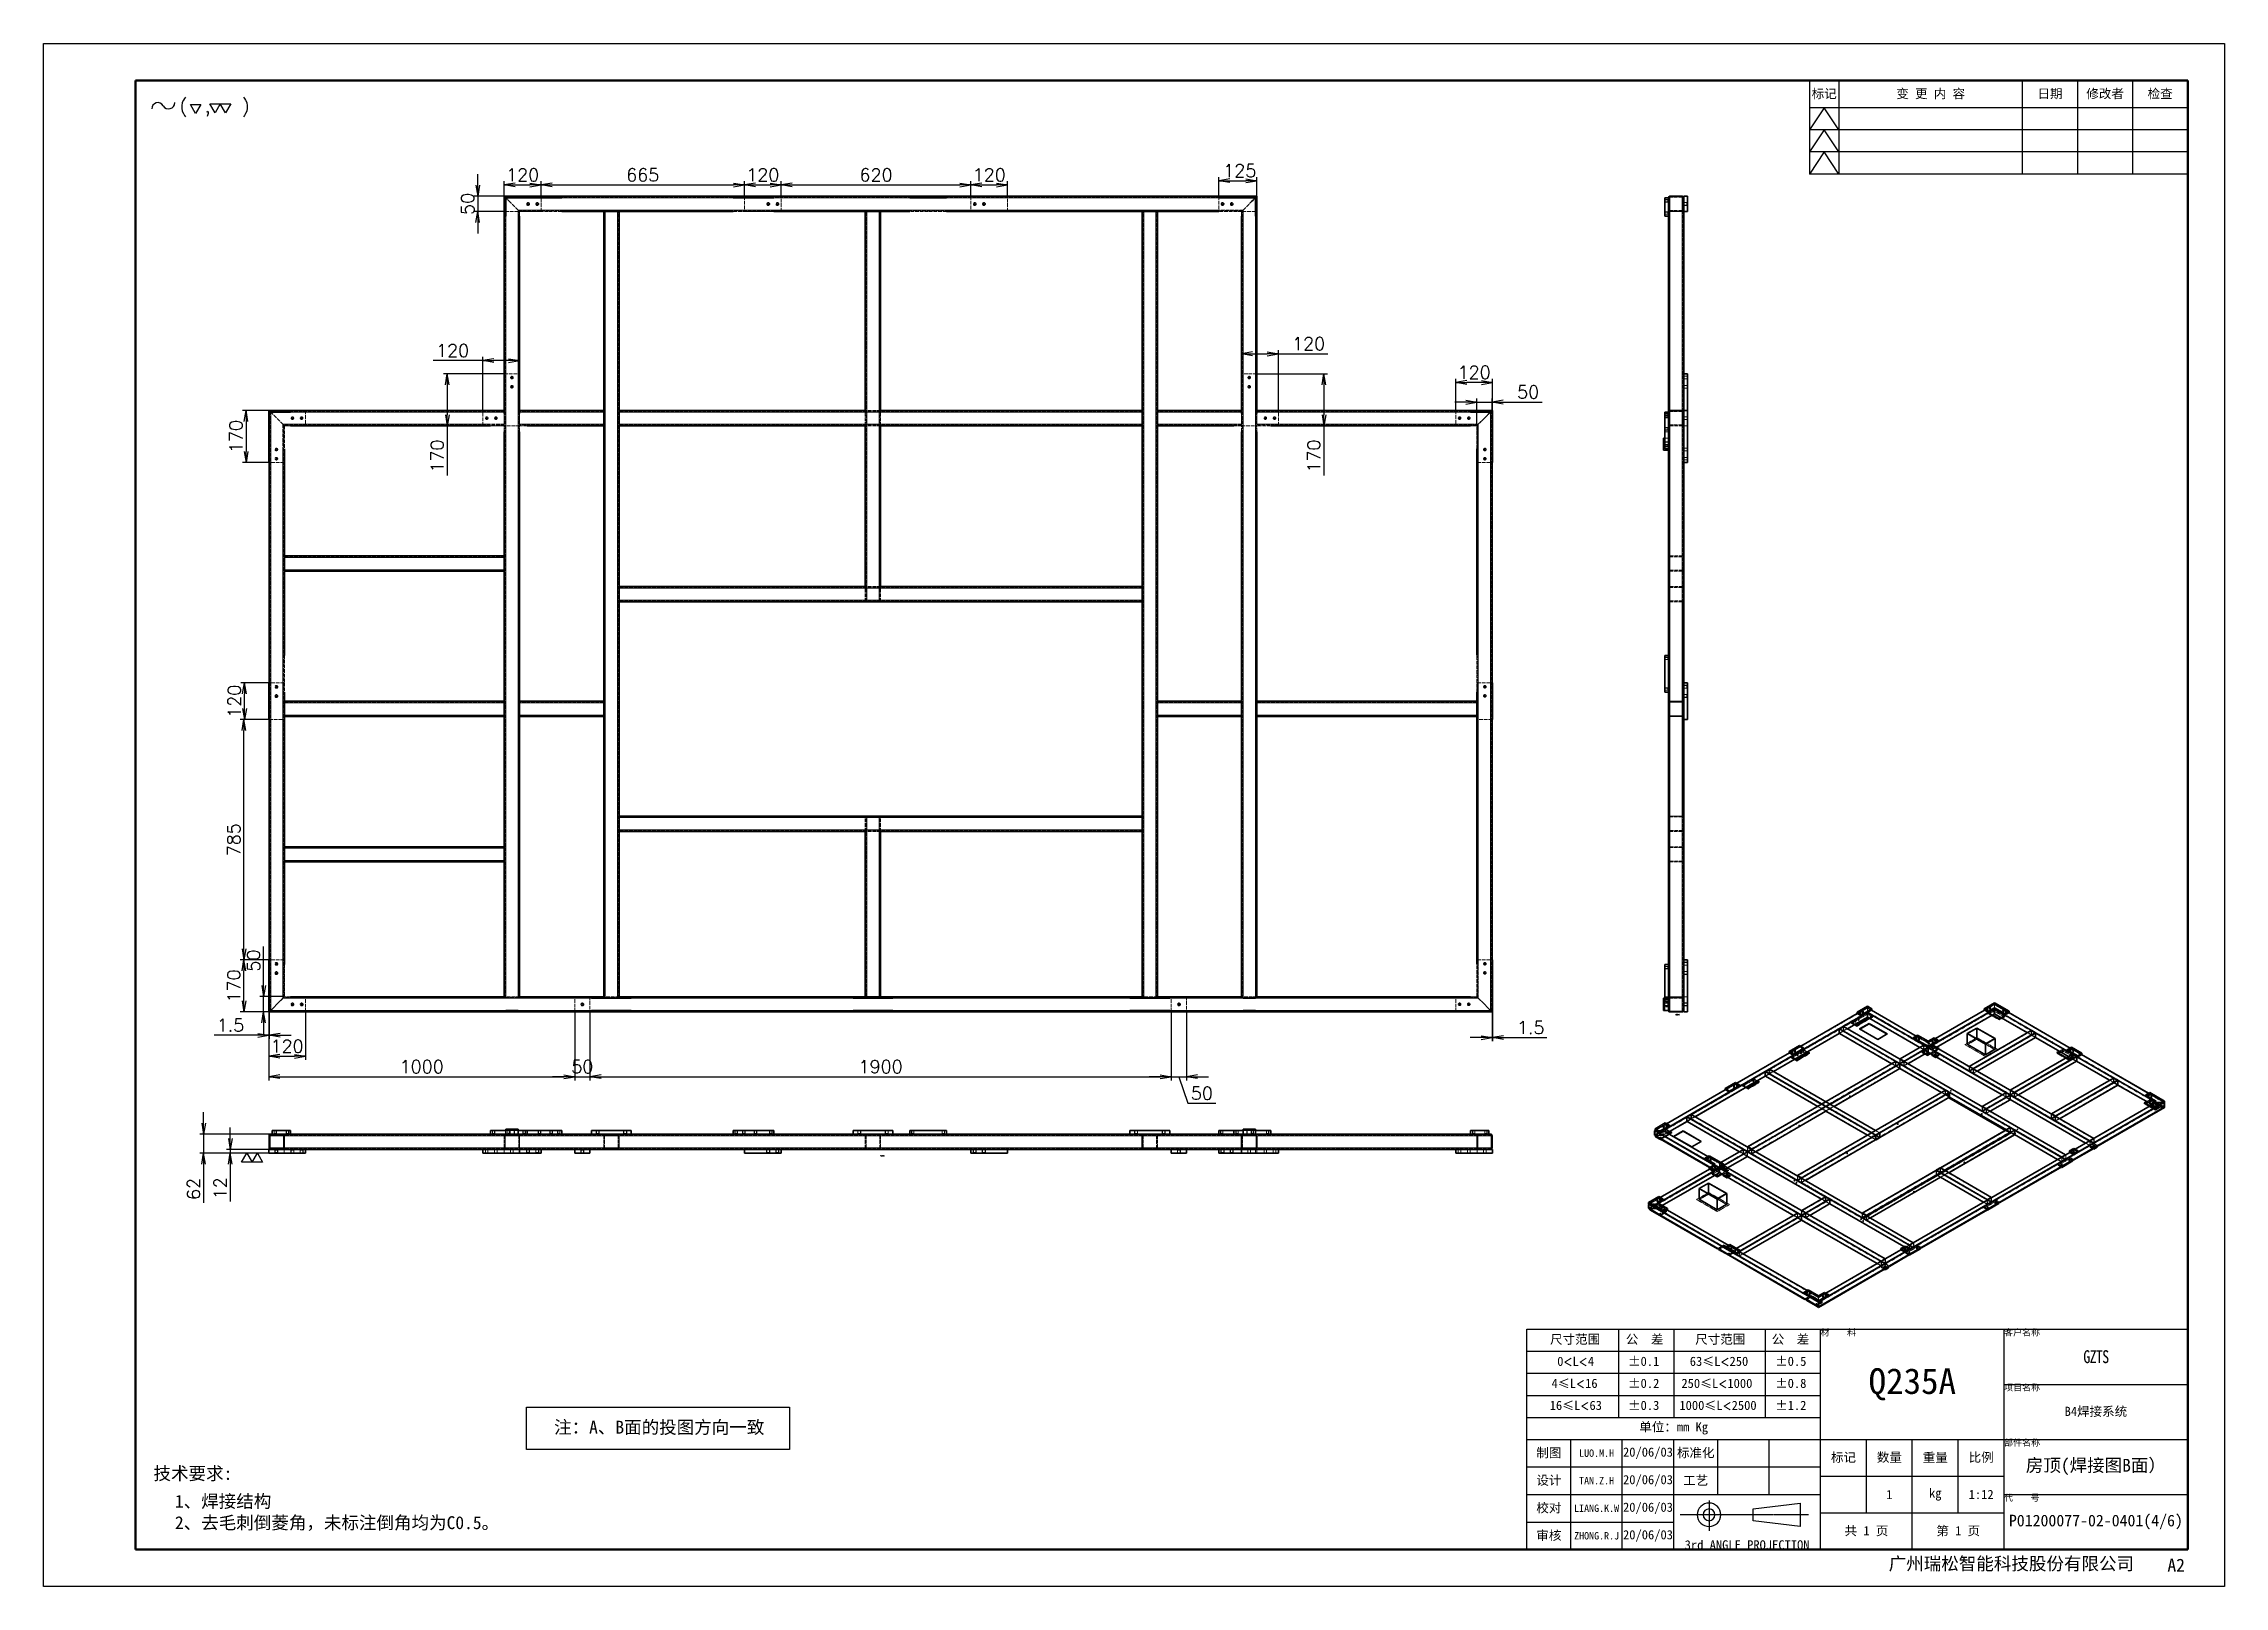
# Model space of a CAD drawing. Header units: millimetres. Extents: x -73083 to 81340, y -6859 to 6812.
# Drawn here: x -31801 to -24673, y -6850 to -1810 of the extents above; entities that cross this region are included whole.
import ezdxf

# ---------------------------------------------------------------- set-up
doc = ezdxf.new("R2010")
doc.units = ezdxf.units.MM
for name, pattern in [('AM_ISO02W050', [7.5, 6, -1.5]), ('AM_ISO08W050', [18, 12, -1.5, 3, -1.5]), ('CENTER-HOKUTO', [23, 20, -1, 1, -1]), ('DASHDOT', [18.5, 12, -3, 0.5, -3]), ('DASHED', [15, 12, -3]), ('DASHSPACE', [30, 12, -18])]:
    doc.linetypes.add(name, pattern=pattern)
doc.layers.add('A3', color=7, linetype='Continuous', plot=False)
for name, color, linetype, lineweight in [('AM_7', 2, 'AM_ISO08W050', 25), ('AM_HID', 1, 'AM_ISO02W050', 25), ('AM_VIS', 7, 'Continuous', 50), ('SOLID LINE', 7, 'Continuous', 30)]:
    doc.layers.add(name, color=color, linetype=linetype, lineweight=lineweight)
doc.layers.add('title_frame', color=7, linetype='Continuous')
doc.layers.add('word_dim', color=253, linetype='Continuous')
doc.styles.get("Standard").update_dxf_attribs({"font": 'romans.shx', "bigfont": 'bigfont.shx'})
doc.dimstyles.new('STANDARD1-12', dxfattribs={"dimscale": 12, "dimtxt": 3.5, "dimasz": 3, "dimexe": 1, "dimexo": 0, "dimgap": 1, "dimtad": 3, "dimdec": 1, "dimdsep": 46, "dimtxsty": 'Standard', "dimblk1": 'OPEN', "dimblk2": 'OPEN', "dimsah": 1, "dimcen": 0, "dimclrd": 256, "dimclre": 256, "dimclrt": 3, "dimadec": 0, "dimazin": 0, "dimtfac": 1, "dimtdec": 1, "dimtmove": 0, "dimatfit": 3, "dimldrblk": 'OPEN', "dimfxl": 0, "dimtolj": 1, "dimtzin": 0, "dimarcsym": 0})

msp = doc.modelspace()

# ---------------------------------------------------------------- texts
at = {"layer": 'SOLID LINE', "ltscale": 0.5}
for s, insert, char_height, width, attachment_point in [('\\pt180;{\\fSimHei|b0|i0|c134|p2;\\C3;标记}', (-25981.16402, -1975.23226), 30, 96, 5), ('\\pt180;{\\fSimHei|b0|i0|c134|p2;\\C3;变 更 内 容}', (-25633.16402, -1975.23226), 30, 600, 5), ('\\pt180;{\\fSimHei|b0|i0|c134|p2;\\C3;日期}', (-25243.16402, -1975.23226), 30, 180, 5), ('\\pt180;{\\fSimHei|b0|i0|c134|p2;\\C3;修改者}', (-25063.16402, -1975.23226), 30, 180, 5), ('\\pt180;{\\fSimHei|b0|i0|c134|p2;\\C3;检查}', (-24883.16402, -1975.23226), 30, 180, 5), ('\\pt180;{\\fSimHei|b0|i0|c134|p2;\\C3;尺寸范围}', (-26877.32447, -6027.88501), 30, 543.6182261, 1), ('\\pt180;{\\fSimHei|b0|i0|c134|p2;\\C3;公  差}', (-26629.47957, -6027.88501), 30, 543.6182261, 1), ('\\pt180;{\\fSimHei|b0|i0|c134|p2;\\C3;尺寸范围}', (-26402.75504, -6027.88501), 30, 543.6182261, 1), ('\\pt180;{\\fSimHei|b0|i0|c134|p2;\\C3;公  差}', (-26152.69128, -6027.88501), 30, 543.6182261, 1), ('{\\fSimHei|b0|i0|c134|p2;\\C3;材    料}', (-25993.16402, -6010.23226), 21, 600, 1), ('\\pt126;{\\fSimHei|b0|i0|c134|p2;\\C3;客户名称}', (-25393.16402, -6010.23226), 21, 600, 1), ('\\pt180;{\\fSimHei|b0|i0|c134|p2;\\C3;0\\Fromans,bigfont|c134;\\H0.9583x;<\\fSimHei|b0|i0|c134|p2;\\H1.044x;L\\Fromans,bigfont|c134;\\H0.9583x;<\\fSimHei|b0|i0|c134|p2;\\H1.044x;4}', (-26853.79763, -6099.88501), 30, 543.6182261, 1), ('\\pt180;{\\fSimHei|b0|i0|c134|p2;\\C3;%%P0.1}', (-26622.17592, -6099.88501), 30, 543.6182261, 1), ('\\pt180;{\\fSimHei|b0|i0|c134|p2;\\C3;63\\H0.9583x;≤\\H1.044x;L\\Fromans,bigfont|c134;\\H0.9579x;<\\fSimHei|b0|i0|c134|p2;\\H1.044x;250}', (-26420.55984, -6099.88501), 30, 543.6182261, 1), ('\\pt180;{\\fSimHei|b0|i0|c134|p2;\\C3;%%P0.5}', (-26141.33201, -6099.88501), 30, 543.6182261, 1), ('{\\fSimHei|b0|i0|c134|p2;\\W0.8;\\T0.9;\\C3;GZTS}', (-25093.16402, -6100.23226), 42, 600, 5), ('\\pt180;{\\fSimHei|b0|i0|c134|p2;\\C3;4\\H0.9583x;≤\\H1.043x;L\\Fromans,bigfont|c134;\\H0.9588x;<\\fSimHei|b0|i0|c134|p2;\\H1.043x;16}', (-26872.20584, -6171.88501), 30, 543.6182261, 1), ('\\pt180;{\\fSimHei|b0|i0|c134|p2;\\C3;%%P0.2}', (-26622.17592, -6171.88501), 30, 543.6182261, 1), ('\\pt180;{\\fSimHei|b0|i0|c134|p2;\\C3;250\\H0.9583x;≤\\H1.044x;L\\Fromans,bigfont|c134;\\H0.9579x;<\\fSimHei|b0|i0|c134|p2;\\H1.044x;1000}', (-26447.95152, -6171.88501), 30, 543.6182261, 1), ('\\pt180;{\\fSimHei|b0|i0|c134|p2;\\C3;%%P0.8}', (-26141.33201, -6171.88501), 30, 543.6182261, 1), ('\\pt504;{\\fSimHei|b0|i0|c134|p2;\\C3;Q235A}', (-25693.16402, -6190.23226), 84, 600, 5), ('\\pt126;{\\fSimHei|b0|i0|c134|p2;\\C3;项目名称}', (-25393.16402, -6190.23226), 21, 600, 1), ('\\pt180;{\\fSimHei|b0|i0|c134|p2;\\C3;16\\H0.9583x;≤\\H1.044x;L\\Fromans,bigfont|c134;\\H0.9579x;<\\fSimHei|b0|i0|c134|p2;\\H1.044x;63}', (-26878.38642, -6243.88501), 30, 543.6182261, 1), ('\\pt180;{\\fSimHei|b0|i0|c134|p2;\\C3;%%P0.3}', (-26622.17592, -6243.88501), 30, 543.6182261, 1), ('\\pt180;{\\fSimHei|b0|i0|c134|p2;\\C3;%%P1.2}', (-26141.33201, -6243.88501), 30, 543.6182261, 1), ('{\\fSimHei|b0|i0|c134|p2;\\C3;B4焊接系统}', (-25093.16402, -6280.23226), 30, 600, 5), ('{\\fSimHei|b0|i0|c134|p2;\\C3;注：A、B面的投图方向一致}', (-29789.06667, -6332.61765), 42, 980.4354389, 5), ('\\pt180;{\\fSimHei|b0|i0|c134|p2;\\C3;单位：mm Kg}', (-26473.16402, -6334.23226), 30, 960, 5), ('\\pt180;{\\fSimHei|b0|i0|c134|p2;\\C3;制图}', (-26881.16402, -6415.23226), 30, 144, 5), ('\\pt864;{\\fSimHei|b0|i0|c134|p2;\\H0.8x;\\C3;LUO.M.H}', (-26725.16402, -6415.23226), 30, 168, 5), ('\\pt180;{\\fSimHei|b0|i0|c134|p2;\\C3;20/06/03}', (-26557.16402, -6415.23226), 30, 168, 5), ('\\pt180;{\\fSimHei|b0|i0|c134|p2;\\C3;标准化}', (-26401.16402, -6415.23226), 30, 144, 5), ('\\pt180;{\\fSimHei|b0|i0|c134|p2;\\C3;标记}', (-25918.16402, -6430.23226), 30, 150, 5), ('\\pt180;{\\fSimHei|b0|i0|c134|p2;\\C3;数量}', (-25768.16402, -6430.23226), 30, 150, 5), ('\\pt180;{\\fSimHei|b0|i0|c134|p2;\\C3;重量}', (-25618.16402, -6430.23226), 30, 150, 5), ('\\pt180;{\\fSimHei|b0|i0|c134|p2;\\C3;比例}', (-25468.16402, -6430.23226), 30, 150, 5), ('\\pt126;{\\fSimHei|b0|i0|c134|p2;\\C3;部件名称}', (-25393.16402, -6370.23226), 21, 600, 1), ('\\pt252;{\\fSimHei|b0|i0|c134|p2;\\C3;技术要求:}', (-31442.04453, -6460.26054), 42, 360.7263119, 1), ('\\pt180;{\\fSimHei|b0|i0|c134|p2;\\C3;设计}', (-26881.16402, -6505.23226), 30, 144, 5), ('\\pt180;{\\fSimHei|b0|i0|c134|p2;\\C3;20/06/03}', (-26557.16402, -6505.23226), 30, 168, 5), ('\\pt180;{\\fSimHei|b0|i0|c134|p2;\\C3;工艺}', (-26401.16402, -6505.23226), 30, 144, 5), ('{\\fSimHei|b0|i0|c134|p2;\\C3;房顶(焊接图B面）}', (-25093.16402, -6460.23226), 42, 600, 5), ('\\pt252;{\\fSimHei|b0|i0|c134|p2;\\C3;\\P1、焊接结构\\P2、去毛刺倒菱角，未标注倒角均为C0.5。}', (-31371.85265, -6481.15504), 42, 1339.0912226, 1), ('\\pt864;{\\fSimHei|b0|i0|c134|p2;\\H0.8x;\\C3;TAN.Z.H}', (-26725.16402, -6505.23226), 30, 168, 5), ('\\pt180;{\\fSimHei|b0|i0|c134|p2;\\C3;1}', (-25768.16402, -6550.23226), 30, 150, 5), ('\\pt180;{\\fSimHei|b0|i0|c134|p2;\\C3;kg}', (-25618.16402, -6550.23226), 30, 150, 5), ('\\pt180;{\\fSimHei|b0|i0|c134|p2;\\C3;1:12}', (-25468.16402, -6550.23226), 30, 150, 5), ('\\pt126;{\\fSimHei|b0|i0|c134|p2;\\C3;代    号}', (-25393.16402, -6550.23226), 21, 600, 1), ('\\pt180;{\\fSimHei|b0|i0|c134|p2;\\C3;校对}', (-26881.16402, -6595.23226), 30, 144, 5), ('\\pt864;{\\fSimHei|b0|i0|c134|p2;\\H0.8x;\\C3;LIANG.K.W}', (-26725.16402, -6595.23226), 30, 168, 5), ('\\pt180;{\\fSimHei|b0|i0|c134|p2;\\C3;20/06/03}', (-26557.16402, -6595.23226), 30, 168, 5), ('{\\fSimHei|b0|i0|c134|p2;\\C3;P01200077-02-0401(4/6)}', (-25093.16402, -6640.23226), 38, 600, 5), ('\\pt180;{\\fSimHei|b0|i0|c134|p2;\\C3;审核}', (-26881.16402, -6685.23226), 30, 144, 5), ('\\pt864;{\\fSimHei|b0|i0|c134|p2;\\H0.8x;\\C3;ZHONG.R.J}', (-26725.16402, -6685.23226), 30, 168, 5), ('\\pt180;{\\fSimHei|b0|i0|c134|p2;\\C3;20/06/03}', (-26557.16402, -6685.23226), 30, 168, 5), ('{\\fSimHei|b0|i0|c134|p2;\\C3;3rd ANGLE PROJECTION}', (-26233.16402, -6730.23226), 30, 480, 8), ('\\pt180;{\\fSimHei|b0|i0|c134|p2;\\C3;共 1 页}', (-25843.16402, -6670.23226), 30, 300, 5), ('\\pt180;{\\fSimHei|b0|i0|c134|p2;\\C3;第 1 页}', (-25543.16402, -6670.23226), 30, 300, 5), ('\\pt180;{\\fSimHei|b0|i0|c134|p2;\\C3;广州瑞松智能科技股份有限公司}', (-25770.41568, -6754.90174), 42, 942.7416977, 1), ('\\pt252;{\\fSimHei|b0|i0|c134|p2;\\C3;A2}', (-24859.29758, -6759.72749), 42, 942.7416977, 1)]:
    msp.add_mtext(s, dxfattribs=dict(at, insert=insert, char_height=char_height, width=width, attachment_point=attachment_point))
at = {"layer": 'SOLID LINE', "ltscale": 0.5, "insert": (-26454.5359, -6243.88501), "char_height": 30, "width": 543.6182261, "attachment_point": 1, "line_spacing_factor": 0.72}
msp.add_mtext('\\pt180;{\\fSimHei|b0|i0|c134|p2;\\C3;1000\\H0.9583x;≤\\H1.044x;L\\Fromans,bigfont|c134;\\H0.9579x;<\\fSimHei|b0|i0|c134|p2;\\H1.044x;2500}', dxfattribs=at)

# ---------------------------------------------------------------- blocks, each defined once
blk = doc.blocks.new('shiage0')
at = {"layer": 'word_dim', "color": 3, "linetype": 'Continuous'}
for centre, start, end in [((1.69, 0), 30, 180), ((4.61, 1.69), 210, 0)]:
    blk.add_arc(centre, 1.69, start, end, dxfattribs=at)
blk = doc.blocks.new('11')
at = {"layer": 'title_frame', "color": 3, "linetype": 'Continuous'}
for points in [[(20.38, 3.57), (18.93, 6.07), (24.71, 6.07), (23.27, 3.57), (21.82, 6.07)], [(15.1, 3.38), (13.66, 5.88), (16.55, 5.88)]]:
    blk.add_lwpolyline(points, close=True, dxfattribs=at)
blk.add_blockref('shiage0', (3.13, 4.67), dxfattribs=at)
blk.add_text('(  ,   )', height=3.5, dxfattribs=at).set_placement((10.71, 3.7))
blk = doc.blocks.new('_Open')
at = {"color": 0, "lineweight": -2}
for p, q in [((-1, 0.17), (0, 0)), ((-1, -0.17), (0, 0)), ((0, 0), (-1, 0))]:
    blk.add_line(p, q, dxfattribs=at)
blk = doc.blocks.new('*D944')
at = {"layer": 'DEFPOINTS', "color": 0, "ltscale": 2}
for p in [(-31065.4, -4973.7), (-30945.4, -4973.7), (-30945.4, -5118.6)]:
    blk.add_point(p, dxfattribs=at)
at = {"layer": 'word_dim', "lineweight": -2, "ltscale": 2}
for p, q in [((-31065.4, -4973.7), (-31065.4, -5130.6)), ((-30945.4, -4973.7), (-30945.4, -5130.6)), ((-31029.4, -5118.6), (-30981.4, -5118.6))]:
    blk.add_line(p, q, dxfattribs=at)
at = {"layer": 'word_dim', "lineweight": -2, "ltscale": 2, "xscale": 36, "yscale": 36, "zscale": 36, "rotation": 180}
blk.add_blockref('_Open', (-31065.4, -5118.6), dxfattribs=at)
at = {"layer": 'word_dim', "lineweight": -2, "ltscale": 2, "xscale": 36, "yscale": 36, "zscale": 36}
blk.add_blockref('_Open', (-30945.4, -5118.6), dxfattribs=at)
at = {"layer": 'word_dim', "color": 3, "ltscale": 2, "insert": (-31005.4, -5085.6), "char_height": 42, "attachment_point": 5}
blk.add_mtext('\\A1;120', dxfattribs=at)
blk = doc.blocks.new('*D945')
at = {"layer": 'DEFPOINTS', "color": 0, "ltscale": 2}
for p in [(-31065.4, -4973.7), (-30065.3, -4973.8), (-30065.3, -5185.4)]:
    blk.add_point(p, dxfattribs=at)
at = {"layer": 'word_dim', "lineweight": -2, "ltscale": 2}
for p, q in [((-31065.4, -4973.7), (-31065.4, -5197.4)), ((-30065.3, -4973.8), (-30065.3, -5197.4)), ((-31029.4, -5185.4), (-30101.3, -5185.4))]:
    blk.add_line(p, q, dxfattribs=at)
at = {"layer": 'word_dim', "lineweight": -2, "ltscale": 2, "xscale": 36, "yscale": 36, "zscale": 36, "rotation": 180}
blk.add_blockref('_Open', (-31065.4, -5185.4), dxfattribs=at)
at = {"layer": 'word_dim', "lineweight": -2, "ltscale": 2, "xscale": 36, "yscale": 36, "zscale": 36}
blk.add_blockref('_Open', (-30065.3, -5185.4), dxfattribs=at)
at = {"layer": 'word_dim', "color": 3, "ltscale": 2, "insert": (-30565.4, -5152.4), "char_height": 42, "attachment_point": 5}
blk.add_mtext('\\A1;1000', dxfattribs=at)
blk = doc.blocks.new('*D946')
at = {"layer": 'DEFPOINTS', "color": 0, "ltscale": 2}
for p in [(-30065.3, -4973.7), (-30015.3, -4973.7), (-30015.3, -5185.4)]:
    blk.add_point(p, dxfattribs=at)
at = {"layer": 'word_dim', "lineweight": -2, "ltscale": 2}
for p, q in [((-30065.3, -4973.7), (-30065.3, -5197.4)), ((-30015.3, -4973.7), (-30015.3, -5197.4)), ((-30101.3, -5185.4), (-30137.3, -5185.4)), ((-30065.3, -5185.4), (-30015.3, -5185.4)), ((-29979.3, -5185.4), (-29943.3, -5185.4))]:
    blk.add_line(p, q, dxfattribs=at)
at = {"layer": 'word_dim', "lineweight": -2, "ltscale": 2, "xscale": 36, "yscale": 36, "zscale": 36}
blk.add_blockref('_Open', (-30065.3, -5185.4), dxfattribs=at)
at = {"layer": 'word_dim', "lineweight": -2, "ltscale": 2, "xscale": 36, "yscale": 36, "zscale": 36, "rotation": 180}
blk.add_blockref('_Open', (-30015.3, -5185.4), dxfattribs=at)
at = {"layer": 'word_dim', "color": 3, "ltscale": 2, "insert": (-30040.3, -5152.4), "char_height": 42, "attachment_point": 5}
blk.add_mtext('\\A1;50', dxfattribs=at)
blk = doc.blocks.new('*D947')
at = {"layer": 'DEFPOINTS', "color": 0, "ltscale": 2}
for p in [(-30015.3, -4973.7), (-28115.4, -4973.7), (-28115.4, -5185.4)]:
    blk.add_point(p, dxfattribs=at)
at = {"layer": 'word_dim', "lineweight": -2, "ltscale": 2}
for p, q in [((-30015.3, -4973.7), (-30015.3, -5197.4)), ((-28115.4, -4973.7), (-28115.4, -5197.4)), ((-29979.3, -5185.4), (-28151.4, -5185.4))]:
    blk.add_line(p, q, dxfattribs=at)
at = {"layer": 'word_dim', "lineweight": -2, "ltscale": 2, "xscale": 36, "yscale": 36, "zscale": 36, "rotation": 180}
blk.add_blockref('_Open', (-30015.3, -5185.4), dxfattribs=at)
at = {"layer": 'word_dim', "lineweight": -2, "ltscale": 2, "xscale": 36, "yscale": 36, "zscale": 36}
blk.add_blockref('_Open', (-28115.4, -5185.4), dxfattribs=at)
at = {"layer": 'word_dim', "color": 3, "ltscale": 2, "insert": (-29065.3, -5152.4), "char_height": 42, "attachment_point": 5}
blk.add_mtext('\\A1;1900', dxfattribs=at)
blk = doc.blocks.new('*D948')
at = {"layer": 'DEFPOINTS', "color": 0, "ltscale": 2}
for p in [(-28115.4, -4973.7), (-28065.4, -4973.7), (-28065.4, -5185.4)]:
    blk.add_point(p, dxfattribs=at)
at = {"layer": 'word_dim', "lineweight": -2, "ltscale": 2}
for p, q in [((-28115.4, -4973.7), (-28115.4, -5197.4)), ((-28065.4, -4973.7), (-28065.4, -5197.4)), ((-28151.4, -5185.4), (-28187.4, -5185.4)), ((-28115.4, -5185.4), (-28065.4, -5185.4)), ((-28115.4, -5185.4), (-28065.4, -5185.4)), ((-28090.4, -5185.4), (-28061.3, -5272.1)), ((-28029.4, -5185.4), (-27993.4, -5185.4)), ((-28061.3, -5272.1), (-27969.3, -5272.1))]:
    blk.add_line(p, q, dxfattribs=at)
at = {"layer": 'word_dim', "lineweight": -2, "ltscale": 2, "xscale": 36, "yscale": 36, "zscale": 36}
blk.add_blockref('_Open', (-28115.4, -5185.4), dxfattribs=at)
at = {"layer": 'word_dim', "lineweight": -2, "ltscale": 2, "xscale": 36, "yscale": 36, "zscale": 36, "rotation": 180}
blk.add_blockref('_Open', (-28065.4, -5185.4), dxfattribs=at)
at = {"layer": 'word_dim', "color": 3, "ltscale": 2, "insert": (-28015.3, -5239.1), "char_height": 42, "attachment_point": 5}
blk.add_mtext('\\A1;50', dxfattribs=at)
blk = doc.blocks.new('*D949')
at = {"layer": 'DEFPOINTS', "color": 0, "ltscale": 2}
for p in [(-27185.4, -2917.2), (-27185.4, -3008.7), (-27065.4, -3008.7)]:
    blk.add_point(p, dxfattribs=at)
at = {"layer": 'word_dim', "lineweight": -2, "ltscale": 2}
for p, q in [((-27185.4, -3008.7), (-27185.4, -2905.2)), ((-27101.4, -2917.2), (-27149.4, -2917.2)), ((-27065.4, -3008.7), (-27065.4, -2905.2))]:
    blk.add_line(p, q, dxfattribs=at)
at = {"layer": 'word_dim', "lineweight": -2, "ltscale": 2, "xscale": 36, "yscale": 36, "zscale": 36, "rotation": 180}
blk.add_blockref('_Open', (-27185.4, -2917.2), dxfattribs=at)
at = {"layer": 'word_dim', "lineweight": -2, "ltscale": 2, "xscale": 36, "yscale": 36, "zscale": 36}
blk.add_blockref('_Open', (-27065.4, -2917.2), dxfattribs=at)
at = {"layer": 'word_dim', "color": 3, "ltscale": 2, "insert": (-27125.4, -2884.2), "char_height": 42, "attachment_point": 5}
blk.add_mtext('\\A1;120', dxfattribs=at)
blk = doc.blocks.new('*D950')
at = {"layer": 'DEFPOINTS', "color": 0, "ltscale": 2}
for p in [(-27765.4, -2823.7), (-27885.4, -2888.7), (-27765.4, -3008.7)]:
    blk.add_point(p, dxfattribs=at)
at = {"layer": 'word_dim', "lineweight": -2, "ltscale": 2}
for p, q in [((-27885.4, -2888.7), (-27885.4, -2811.7)), ((-27849.4, -2823.7), (-27801.4, -2823.7)), ((-27765.4, -3008.7), (-27765.4, -2811.7)), ((-27765.4, -2823.7), (-27603.4, -2823.7))]:
    blk.add_line(p, q, dxfattribs=at)
at = {"layer": 'word_dim', "lineweight": -2, "ltscale": 2, "xscale": 36, "yscale": 36, "zscale": 36, "rotation": 180}
blk.add_blockref('_Open', (-27885.4, -2823.7), dxfattribs=at)
at = {"layer": 'word_dim', "lineweight": -2, "ltscale": 2, "xscale": 36, "yscale": 36, "zscale": 36}
blk.add_blockref('_Open', (-27765.4, -2823.7), dxfattribs=at)
at = {"layer": 'word_dim', "color": 3, "ltscale": 2, "insert": (-27666.4, -2790.7), "char_height": 42, "attachment_point": 5}
blk.add_mtext('\\A1;120', dxfattribs=at)
blk = doc.blocks.new('*D951')
at = {"layer": 'DEFPOINTS', "color": 0, "ltscale": 2}
for p in [(-27835.4, -2888.7), (-27765.4, -3058.7), (-27616.4, -3058.7)]:
    blk.add_point(p, dxfattribs=at)
at = {"layer": 'word_dim', "lineweight": -2, "ltscale": 2}
for p, q in [((-27835.4, -2888.7), (-27604.4, -2888.7)), ((-27616.4, -2924.7), (-27616.4, -3022.7)), ((-27765.4, -3058.7), (-27604.4, -3058.7)), ((-27616.4, -3058.7), (-27616.4, -3220.7))]:
    blk.add_line(p, q, dxfattribs=at)
at = {"layer": 'word_dim', "lineweight": -2, "ltscale": 2, "xscale": 36, "yscale": 36, "zscale": 36}
for p, rotation in [((-27616.4, -2888.7), 90), ((-27616.4, -3058.7), 270)]:
    blk.add_blockref('_Open', p, dxfattribs=dict(at, rotation=rotation))
at = {"layer": 'word_dim', "color": 3, "ltscale": 2, "insert": (-27649.4, -3157.7), "char_height": 42, "attachment_point": 5, "rotation": 90}
blk.add_mtext('\\A1;170', dxfattribs=at)
blk = doc.blocks.new('*D952')
at = {"layer": 'DEFPOINTS', "color": 0, "ltscale": 2}
for p in [(-31146.5, -4018.7), (-31065.4, -4018.7), (-31065.4, -4803.7)]:
    blk.add_point(p, dxfattribs=at)
at = {"layer": 'word_dim', "lineweight": -2, "ltscale": 2}
for p, q in [((-31065.4, -4018.7), (-31158.5, -4018.7)), ((-31146.5, -4767.7), (-31146.5, -4054.7)), ((-31065.4, -4803.7), (-31158.5, -4803.7))]:
    blk.add_line(p, q, dxfattribs=at)
at = {"layer": 'word_dim', "lineweight": -2, "ltscale": 2, "xscale": 36, "yscale": 36, "zscale": 36}
for p, rotation in [((-31146.5, -4018.7), 90), ((-31146.5, -4803.7), 270)]:
    blk.add_blockref('_Open', p, dxfattribs=dict(at, rotation=rotation))
at = {"layer": 'word_dim', "color": 3, "ltscale": 2, "insert": (-31179.5, -4411.2), "char_height": 42, "attachment_point": 5, "rotation": 90}
blk.add_mtext('\\A1;785', dxfattribs=at)
blk = doc.blocks.new('*D953')
at = {"layer": 'DEFPOINTS', "color": 0, "ltscale": 2}
for p in [(-31144.5, -3898.7), (-31065.4, -3898.7), (-31065.4, -4018.7)]:
    blk.add_point(p, dxfattribs=at)
at = {"layer": 'word_dim', "lineweight": -2, "ltscale": 2}
for p, q in [((-31065.4, -3898.7), (-31156.5, -3898.7)), ((-31144.5, -3982.7), (-31144.5, -3934.7)), ((-31065.4, -4018.7), (-31156.5, -4018.7))]:
    blk.add_line(p, q, dxfattribs=at)
at = {"layer": 'word_dim', "lineweight": -2, "ltscale": 2, "xscale": 36, "yscale": 36, "zscale": 36}
for p, rotation in [((-31144.5, -3898.7), 90), ((-31144.5, -4018.7), 270)]:
    blk.add_blockref('_Open', p, dxfattribs=dict(at, rotation=rotation))
at = {"layer": 'word_dim', "color": 3, "ltscale": 2, "insert": (-31177.5, -3958.7), "char_height": 42, "attachment_point": 5, "rotation": 90}
blk.add_mtext('\\A1;120', dxfattribs=at)
blk = doc.blocks.new('*D954')
at = {"layer": 'DEFPOINTS', "color": 0, "ltscale": 2}
for p in [(-30245.4, -2845.9), (-30245.4, -2888.7), (-30365.4, -3008.7)]:
    blk.add_point(p, dxfattribs=at)
at = {"layer": 'word_dim', "lineweight": -2, "ltscale": 2}
for p, q in [((-30365.4, -2845.9), (-30527.4, -2845.9)), ((-30365.4, -3008.7), (-30365.4, -2833.9)), ((-30281.4, -2845.9), (-30329.4, -2845.9)), ((-30245.4, -2888.7), (-30245.4, -2833.9))]:
    blk.add_line(p, q, dxfattribs=at)
at = {"layer": 'word_dim', "lineweight": -2, "ltscale": 2, "xscale": 36, "yscale": 36, "zscale": 36, "rotation": 180}
blk.add_blockref('_Open', (-30365.4, -2845.9), dxfattribs=at)
at = {"layer": 'word_dim', "lineweight": -2, "ltscale": 2, "xscale": 36, "yscale": 36, "zscale": 36}
blk.add_blockref('_Open', (-30245.4, -2845.9), dxfattribs=at)
at = {"layer": 'word_dim', "color": 3, "ltscale": 2, "insert": (-30464.4, -2812.9), "char_height": 42, "attachment_point": 5}
blk.add_mtext('\\A1;120', dxfattribs=at)
blk = doc.blocks.new('*D955')
at = {"layer": 'DEFPOINTS', "color": 0, "ltscale": 2}
for p in [(-30295.4, -2888.7), (-30481.6, -3058.7), (-30365.4, -3058.7)]:
    blk.add_point(p, dxfattribs=at)
at = {"layer": 'word_dim', "lineweight": -2, "ltscale": 2}
for p, q in [((-30295.4, -2888.7), (-30493.6, -2888.7)), ((-30481.6, -2924.7), (-30481.6, -3022.7)), ((-30365.4, -3058.7), (-30493.6, -3058.7)), ((-30481.6, -3058.7), (-30481.6, -3220.7))]:
    blk.add_line(p, q, dxfattribs=at)
at = {"layer": 'word_dim', "lineweight": -2, "ltscale": 2, "xscale": 36, "yscale": 36, "zscale": 36}
for p, rotation in [((-30481.6, -2888.7), 90), ((-30481.6, -3058.7), 270)]:
    blk.add_blockref('_Open', p, dxfattribs=dict(at, rotation=rotation))
at = {"layer": 'word_dim', "color": 3, "ltscale": 2, "insert": (-30514.6, -3157.7), "char_height": 42, "attachment_point": 5, "rotation": 90}
blk.add_mtext('\\A1;170', dxfattribs=at)
blk = doc.blocks.new('*D956')
at = {"layer": 'DEFPOINTS', "color": 0, "ltscale": 2}
for p in [(-30175.4, -2272), (-30295.4, -2308.7), (-30175.4, -2308.7)]:
    blk.add_point(p, dxfattribs=at)
at = {"layer": 'word_dim', "lineweight": -2, "ltscale": 2}
for p, q in [((-30295.4, -2308.7), (-30295.4, -2260)), ((-30259.4, -2272), (-30211.4, -2272)), ((-30175.4, -2308.7), (-30175.4, -2260))]:
    blk.add_line(p, q, dxfattribs=at)
at = {"layer": 'word_dim', "lineweight": -2, "ltscale": 2, "xscale": 36, "yscale": 36, "zscale": 36, "rotation": 180}
blk.add_blockref('_Open', (-30295.4, -2272), dxfattribs=at)
at = {"layer": 'word_dim', "lineweight": -2, "ltscale": 2, "xscale": 36, "yscale": 36, "zscale": 36}
blk.add_blockref('_Open', (-30175.4, -2272), dxfattribs=at)
at = {"layer": 'word_dim', "color": 3, "ltscale": 2, "insert": (-30235.4, -2239), "char_height": 42, "attachment_point": 5}
blk.add_mtext('\\A1;120', dxfattribs=at)
blk = doc.blocks.new('*D957')
at = {"layer": 'DEFPOINTS', "color": 0, "ltscale": 2}
for p in [(-30295.4, -2308.7), (-30382.2, -2358.7), (-30295.4, -2358.7)]:
    blk.add_point(p, dxfattribs=at)
at = {"layer": 'word_dim', "lineweight": -2, "ltscale": 2}
for p, q in [((-30382.2, -2272.7), (-30382.2, -2236.7)), ((-30295.4, -2308.7), (-30394.2, -2308.7)), ((-30382.2, -2308.7), (-30382.2, -2358.7)), ((-30295.4, -2358.7), (-30394.2, -2358.7)), ((-30382.2, -2394.7), (-30382.2, -2430.7))]:
    blk.add_line(p, q, dxfattribs=at)
at = {"layer": 'word_dim', "lineweight": -2, "ltscale": 2, "xscale": 36, "yscale": 36, "zscale": 36}
for p, rotation in [((-30382.2, -2308.7), 270), ((-30382.2, -2358.7), 90)]:
    blk.add_blockref('_Open', p, dxfattribs=dict(at, rotation=rotation))
at = {"layer": 'word_dim', "color": 3, "ltscale": 2, "insert": (-30415.2, -2333.7), "char_height": 42, "attachment_point": 5, "rotation": 90}
blk.add_mtext('\\A1;50', dxfattribs=at)
blk = doc.blocks.new('*D958')
at = {"layer": 'DEFPOINTS', "color": 0, "ltscale": 2}
for p in [(-29510.4, -2272), (-30175.4, -2308.7), (-29510.4, -2308.7)]:
    blk.add_point(p, dxfattribs=at)
at = {"layer": 'word_dim', "lineweight": -2, "ltscale": 2}
for p, q in [((-30175.4, -2308.7), (-30175.4, -2260)), ((-30139.4, -2272), (-29546.4, -2272)), ((-29510.4, -2308.7), (-29510.4, -2260))]:
    blk.add_line(p, q, dxfattribs=at)
at = {"layer": 'word_dim', "lineweight": -2, "ltscale": 2, "xscale": 36, "yscale": 36, "zscale": 36, "rotation": 180}
blk.add_blockref('_Open', (-30175.4, -2272), dxfattribs=at)
at = {"layer": 'word_dim', "lineweight": -2, "ltscale": 2, "xscale": 36, "yscale": 36, "zscale": 36}
blk.add_blockref('_Open', (-29510.4, -2272), dxfattribs=at)
at = {"layer": 'word_dim', "color": 3, "ltscale": 2, "insert": (-29842.9, -2239), "char_height": 42, "attachment_point": 5}
blk.add_mtext('\\A1;665', dxfattribs=at)
blk = doc.blocks.new('*D959')
at = {"layer": 'DEFPOINTS', "color": 0, "ltscale": 2}
for p in [(-29390.4, -2272), (-29510.4, -2308.7), (-29390.4, -2308.7)]:
    blk.add_point(p, dxfattribs=at)
at = {"layer": 'word_dim', "lineweight": -2, "ltscale": 2}
for p, q in [((-29510.4, -2308.7), (-29510.4, -2260)), ((-29474.4, -2272), (-29426.4, -2272)), ((-29390.4, -2308.7), (-29390.4, -2260))]:
    blk.add_line(p, q, dxfattribs=at)
at = {"layer": 'word_dim', "lineweight": -2, "ltscale": 2, "xscale": 36, "yscale": 36, "zscale": 36, "rotation": 180}
blk.add_blockref('_Open', (-29510.4, -2272), dxfattribs=at)
at = {"layer": 'word_dim', "lineweight": -2, "ltscale": 2, "xscale": 36, "yscale": 36, "zscale": 36}
blk.add_blockref('_Open', (-29390.4, -2272), dxfattribs=at)
at = {"layer": 'word_dim', "color": 3, "ltscale": 2, "insert": (-29450.4, -2239), "char_height": 42, "attachment_point": 5}
blk.add_mtext('\\A1;120', dxfattribs=at)
blk = doc.blocks.new('*D960')
at = {"layer": 'DEFPOINTS', "color": 0, "ltscale": 2}
for p in [(-28770.4, -2272), (-29390.4, -2308.7), (-28770.4, -2308.8)]:
    blk.add_point(p, dxfattribs=at)
at = {"layer": 'word_dim', "lineweight": -2, "ltscale": 2}
for p, q in [((-29390.4, -2308.7), (-29390.4, -2260)), ((-29354.4, -2272), (-28806.4, -2272)), ((-28770.4, -2308.8), (-28770.4, -2260))]:
    blk.add_line(p, q, dxfattribs=at)
at = {"layer": 'word_dim', "lineweight": -2, "ltscale": 2, "xscale": 36, "yscale": 36, "zscale": 36, "rotation": 180}
blk.add_blockref('_Open', (-29390.4, -2272), dxfattribs=at)
at = {"layer": 'word_dim', "lineweight": -2, "ltscale": 2, "xscale": 36, "yscale": 36, "zscale": 36}
blk.add_blockref('_Open', (-28770.4, -2272), dxfattribs=at)
at = {"layer": 'word_dim', "color": 3, "ltscale": 2, "insert": (-29080.4, -2239), "char_height": 42, "attachment_point": 5}
blk.add_mtext('\\A1;620', dxfattribs=at)
blk = doc.blocks.new('*D961')
at = {"layer": 'DEFPOINTS', "color": 0, "ltscale": 2}
for p in [(-28650.4, -2272), (-28770.4, -2308.7), (-28650.4, -2308.7)]:
    blk.add_point(p, dxfattribs=at)
at = {"layer": 'word_dim', "lineweight": -2, "ltscale": 2}
for p, q in [((-28770.4, -2308.7), (-28770.4, -2260)), ((-28734.4, -2272), (-28686.4, -2272)), ((-28650.4, -2308.7), (-28650.4, -2260))]:
    blk.add_line(p, q, dxfattribs=at)
at = {"layer": 'word_dim', "lineweight": -2, "ltscale": 2, "xscale": 36, "yscale": 36, "zscale": 36, "rotation": 180}
blk.add_blockref('_Open', (-28770.4, -2272), dxfattribs=at)
at = {"layer": 'word_dim', "lineweight": -2, "ltscale": 2, "xscale": 36, "yscale": 36, "zscale": 36}
blk.add_blockref('_Open', (-28650.4, -2272), dxfattribs=at)
at = {"layer": 'word_dim', "color": 3, "ltscale": 2, "insert": (-28710.4, -2239), "char_height": 42, "attachment_point": 5}
blk.add_mtext('\\A1;120', dxfattribs=at)
blk = doc.blocks.new('*D962')
at = {"layer": 'DEFPOINTS', "color": 0, "ltscale": 2}
for p in [(-27835.4, -2258.1), (-27960.4, -2308.7), (-27835.4, -2308.7)]:
    blk.add_point(p, dxfattribs=at)
at = {"layer": 'word_dim', "lineweight": -2, "ltscale": 2}
for p, q in [((-27960.4, -2308.7), (-27960.4, -2246.1)), ((-27924.4, -2258.1), (-27871.4, -2258.1)), ((-27835.4, -2308.7), (-27835.4, -2246.1))]:
    blk.add_line(p, q, dxfattribs=at)
at = {"layer": 'word_dim', "lineweight": -2, "ltscale": 2, "xscale": 36, "yscale": 36, "zscale": 36, "rotation": 180}
blk.add_blockref('_Open', (-27960.4, -2258.1), dxfattribs=at)
at = {"layer": 'word_dim', "lineweight": -2, "ltscale": 2, "xscale": 36, "yscale": 36, "zscale": 36}
blk.add_blockref('_Open', (-27835.4, -2258.1), dxfattribs=at)
at = {"layer": 'word_dim', "color": 3, "ltscale": 2, "insert": (-27891.4, -2225.1), "char_height": 42, "attachment_point": 5}
blk.add_mtext('\\A1;125', dxfattribs=at)
blk = doc.blocks.new('*D963')
at = {"layer": 'DEFPOINTS', "color": 0, "ltscale": 2}
for p in [(-31190.9, -5434.9), (-31065.4, -5422.9), (-31065.4, -5434.9)]:
    blk.add_point(p, dxfattribs=at)
at = {"layer": 'word_dim', "lineweight": -2, "ltscale": 2}
for p, q in [((-31190.9, -5386.9), (-31190.9, -5350.9)), ((-31065.4, -5422.9), (-31202.9, -5422.9)), ((-31065.4, -5434.9), (-31202.9, -5434.9)), ((-31190.9, -5422.9), (-31190.9, -5434.9)), ((-31190.9, -5470.9), (-31190.9, -5592.9))]:
    blk.add_line(p, q, dxfattribs=at)
at = {"layer": 'word_dim', "lineweight": -2, "ltscale": 2, "xscale": 36, "yscale": 36, "zscale": 36}
for p, rotation in [((-31190.9, -5422.9), 270), ((-31190.9, -5434.9), 90)]:
    blk.add_blockref('_Open', p, dxfattribs=dict(at, rotation=rotation))
at = {"layer": 'word_dim', "color": 3, "ltscale": 2, "insert": (-31223.9, -5549.9), "char_height": 42, "attachment_point": 5, "rotation": 90}
blk.add_mtext('\\A1;12', dxfattribs=at)
blk = doc.blocks.new('*D964')
at = {"layer": 'DEFPOINTS', "color": 0, "ltscale": 2}
for p in [(-31060.4, -5372.9), (-31278.1, -5434.9), (-31065.4, -5434.9)]:
    blk.add_point(p, dxfattribs=at)
at = {"layer": 'word_dim', "lineweight": -2, "ltscale": 2}
for p, q in [((-31278.1, -5336.9), (-31278.1, -5300.9)), ((-31060.4, -5372.9), (-31290.1, -5372.9)), ((-31278.1, -5372.9), (-31278.1, -5434.9)), ((-31065.4, -5434.9), (-31290.1, -5434.9)), ((-31278.1, -5470.9), (-31278.1, -5596.9))]:
    blk.add_line(p, q, dxfattribs=at)
at = {"layer": 'word_dim', "lineweight": -2, "ltscale": 2, "xscale": 36, "yscale": 36, "zscale": 36}
for p, rotation in [((-31278.1, -5372.9), 270), ((-31278.1, -5434.9), 90)]:
    blk.add_blockref('_Open', p, dxfattribs=dict(at, rotation=rotation))
at = {"layer": 'word_dim', "color": 3, "ltscale": 2, "insert": (-31311.1, -5551.9), "char_height": 42, "attachment_point": 5, "rotation": 90}
blk.add_mtext('\\A1;62', dxfattribs=at)
blk = doc.blocks.new('*D965')
at = {"layer": 'DEFPOINTS', "color": 0, "linetype": 'Continuous', "ltscale": 2}
for p in [(-31146.5, -4803.7), (-31065.4, -4803.7), (-31065.4, -4973.7)]:
    blk.add_point(p, dxfattribs=at)
at = {"layer": 'word_dim', "linetype": 'Continuous', "lineweight": -2, "ltscale": 2}
for p, q in [((-31065.4, -4803.7), (-31158.5, -4803.7)), ((-31146.5, -4937.7), (-31146.5, -4839.7)), ((-31065.4, -4973.7), (-31158.5, -4973.7))]:
    blk.add_line(p, q, dxfattribs=at)
at = {"layer": 'word_dim', "linetype": 'Continuous', "lineweight": -2, "ltscale": 2, "xscale": 36, "yscale": 36, "zscale": 36}
for p, rotation in [((-31146.5, -4803.7), 90), ((-31146.5, -4973.7), 270)]:
    blk.add_blockref('_Open', p, dxfattribs=dict(at, rotation=rotation))
at = {"layer": 'word_dim', "color": 3, "linetype": 'Continuous', "ltscale": 2, "insert": (-31179.5, -4888.7), "char_height": 42, "attachment_point": 5, "rotation": 90}
blk.add_mtext('\\A1;170', dxfattribs=at)
blk = doc.blocks.new('*D966')
at = {"layer": 'DEFPOINTS', "color": 0, "linetype": 'Continuous', "ltscale": 2}
for p in [(-31065.4, -3008.7), (-31139.5, -3178.7), (-31065.4, -3178.7)]:
    blk.add_point(p, dxfattribs=at)
at = {"layer": 'word_dim', "linetype": 'Continuous', "lineweight": -2, "ltscale": 2}
for p, q in [((-31065.4, -3008.7), (-31151.5, -3008.7)), ((-31139.5, -3044.7), (-31139.5, -3142.7)), ((-31065.4, -3178.7), (-31151.5, -3178.7))]:
    blk.add_line(p, q, dxfattribs=at)
at = {"layer": 'word_dim', "linetype": 'Continuous', "lineweight": -2, "ltscale": 2, "xscale": 36, "yscale": 36, "zscale": 36}
for p, rotation in [((-31139.5, -3008.7), 90), ((-31139.5, -3178.7), 270)]:
    blk.add_blockref('_Open', p, dxfattribs=dict(at, rotation=rotation))
at = {"layer": 'word_dim', "color": 3, "linetype": 'Continuous', "ltscale": 2, "insert": (-31172.5, -3093.7), "char_height": 42, "attachment_point": 5, "rotation": 90}
blk.add_mtext('\\A1;170', dxfattribs=at)
blk = doc.blocks.new('*D968')
at = {"layer": 'DEFPOINTS', "color": 0, "linetype": 'Continuous', "ltscale": 2}
for p in [(-31065.4, -4973.7), (-31063.9, -4973.7), (-31063.9, -5049.8)]:
    blk.add_point(p, dxfattribs=at)
at = {"layer": 'word_dim', "linetype": 'Continuous', "lineweight": -2, "ltscale": 2}
for p, q in [((-31065.4, -4973.7), (-31065.4, -5061.8)), ((-31063.9, -4973.7), (-31063.9, -5061.8)), ((-31101.4, -5049.8), (-31243.4, -5049.8)), ((-31063.9, -5049.8), (-31065.4, -5049.8)), ((-31027.9, -5049.8), (-30991.9, -5049.8))]:
    blk.add_line(p, q, dxfattribs=at)
at = {"layer": 'word_dim', "linetype": 'Continuous', "lineweight": -2, "ltscale": 2, "xscale": 36, "yscale": 36, "zscale": 36}
blk.add_blockref('_Open', (-31065.4, -5049.8), dxfattribs=at)
at = {"layer": 'word_dim', "linetype": 'Continuous', "lineweight": -2, "ltscale": 2, "xscale": 36, "yscale": 36, "zscale": 36, "rotation": 180}
blk.add_blockref('_Open', (-31063.9, -5049.8), dxfattribs=at)
at = {"layer": 'word_dim', "color": 3, "linetype": 'Continuous', "ltscale": 2, "insert": (-31190.4, -5016.8), "char_height": 42, "attachment_point": 5}
blk.add_mtext('\\A1;1.5', dxfattribs=at)
blk = doc.blocks.new('*D969')
at = {"layer": 'DEFPOINTS', "color": 0, "linetype": 'Continuous', "ltscale": 2}
for p in [(-31082, -4923.7), (-31063.8, -4973.7), (-31015.4, -4923.7)]:
    blk.add_point(p, dxfattribs=at)
at = {"layer": 'word_dim', "linetype": 'Continuous', "lineweight": -2, "ltscale": 2}
for p, q in [((-31082, -4887.7), (-31082, -4759.7)), ((-31015.4, -4923.7), (-31094, -4923.7)), ((-31063.8, -4973.7), (-31094, -4973.7)), ((-31082, -4973.7), (-31082, -4923.7)), ((-31082, -5009.7), (-31082, -5045.7))]:
    blk.add_line(p, q, dxfattribs=at)
at = {"layer": 'word_dim', "linetype": 'Continuous', "lineweight": -2, "ltscale": 2, "xscale": 36, "yscale": 36, "zscale": 36}
for p, rotation in [((-31082, -4923.7), 270), ((-31082, -4973.7), 90)]:
    blk.add_blockref('_Open', p, dxfattribs=dict(at, rotation=rotation))
at = {"layer": 'word_dim', "color": 3, "linetype": 'Continuous', "ltscale": 2, "insert": (-31115, -4805.7), "char_height": 42, "attachment_point": 5, "rotation": 90}
blk.add_mtext('\\A1;50', dxfattribs=at)
blk = doc.blocks.new('*D970')
at = {"layer": 'DEFPOINTS', "color": 0, "linetype": 'Continuous', "ltscale": 2}
for p in [(-27066.9, -4973.7), (-27065.4, -4973.7), (-27066.9, -5057.6)]:
    blk.add_point(p, dxfattribs=at)
at = {"layer": 'word_dim', "linetype": 'Continuous', "lineweight": -2, "ltscale": 2}
for p, q in [((-27066.9, -4973.7), (-27066.9, -5069.6)), ((-27065.4, -4973.7), (-27065.4, -5069.6)), ((-27102.9, -5057.6), (-27138.9, -5057.6)), ((-27066.9, -5057.6), (-27065.4, -5057.6)), ((-27029.4, -5057.6), (-26887.4, -5057.6))]:
    blk.add_line(p, q, dxfattribs=at)
at = {"layer": 'word_dim', "linetype": 'Continuous', "lineweight": -2, "ltscale": 2, "xscale": 36, "yscale": 36, "zscale": 36}
blk.add_blockref('_Open', (-27066.9, -5057.6), dxfattribs=at)
at = {"layer": 'word_dim', "linetype": 'Continuous', "lineweight": -2, "ltscale": 2, "xscale": 36, "yscale": 36, "zscale": 36, "rotation": 180}
blk.add_blockref('_Open', (-27065.4, -5057.6), dxfattribs=at)
at = {"layer": 'word_dim', "color": 3, "linetype": 'Continuous', "ltscale": 2, "insert": (-26940.4, -5024.6), "char_height": 42, "attachment_point": 5}
blk.add_mtext('\\A1;1.5', dxfattribs=at)
blk = doc.blocks.new('*D971')
at = {"layer": 'DEFPOINTS', "color": 0, "linetype": 'Continuous', "ltscale": 2}
for p in [(-27066.9, -2981.5), (-27116.9, -3058.7), (-27066.9, -3008.7)]:
    blk.add_point(p, dxfattribs=at)
at = {"layer": 'word_dim', "linetype": 'Continuous', "lineweight": -2, "ltscale": 2}
for p, q in [((-27152.9, -2981.5), (-27188.9, -2981.5)), ((-27116.9, -3058.7), (-27116.9, -2969.5)), ((-27116.9, -2981.5), (-27066.9, -2981.5)), ((-27066.9, -3008.7), (-27066.9, -2969.5)), ((-27030.9, -2981.5), (-26902.9, -2981.5))]:
    blk.add_line(p, q, dxfattribs=at)
at = {"layer": 'word_dim', "linetype": 'Continuous', "lineweight": -2, "ltscale": 2, "xscale": 36, "yscale": 36, "zscale": 36}
blk.add_blockref('_Open', (-27116.9, -2981.5), dxfattribs=at)
at = {"layer": 'word_dim', "linetype": 'Continuous', "lineweight": -2, "ltscale": 2, "xscale": 36, "yscale": 36, "zscale": 36, "rotation": 180}
blk.add_blockref('_Open', (-27066.9, -2981.5), dxfattribs=at)
at = {"layer": 'word_dim', "color": 3, "linetype": 'Continuous', "ltscale": 2, "insert": (-26948.9, -2948.5), "char_height": 42, "attachment_point": 5}
blk.add_mtext('\\A1;50', dxfattribs=at)
blk = doc.blocks.new('A$C7E87390C')
at = {"color": 7, "lineweight": 35}
for p, q in [((2321, -706), (2236, -755)), ((2441, -776), (2321, -706)), ((737, -1062), (1199, -795)), ((1118, -918), (1282, -824)), ((1298, -833), (1193, -894)), ((1195, -889), (1294, -831)), ((1282, -735), (1197, -784)), ((1232, -804), (1197, -784)), ((1232, -814), (1197, -794)), ((1296, -875), (1218, -920)), ((1296, -878), (1220, -922)), ((1232, -804), (1317, -755)), ((1232, -814), (1317, -765)), ((1282, -735), (1317, -755)), ((1282, -822), (1282, -790)), ((1282, -822), (1282, -790)), ((1710, -1071), (1282, -824)), ((1296, -875), (1444, -961)), ((1296, -878), (1442, -962)), ((1681, -978), (1315, -766)), ((1837, -998), (2238, -766)), ((1843, -1071), (2320, -796)), ((2236, -755), (2272, -776)), ((2236, -765), (2272, -786)), ((2272, -776), (2321, -747)), ((2272, -786), (2321, -757)), ((2320, -819), (2300, -807)), ((2304, -805), (2359, -837)), ((2320, -794), (2320, -762)), ((2320, -762), (2320, -794)), ((2320, -796), (2589, -952)), ((2359, -841), (2320, -819)), ((2321, -747), (2406, -796)), ((2321, -757), (2406, -806)), ((2359, -841), (2379, -830)), ((2406, -796), (2441, -776)), ((2406, -806), (2441, -786)), ((2438, -787), (2939, -1076)), ((514, -1267), (1052, -957)), ((726, -1055), (642, -1104)), ((726, -1055), (762, -1076)), ((1052, -955), (1052, -922)), ((1480, -1204), (1053, -957)), ((1084, -900), (1055, -916)), ((2901, -1947), (1086, -900)), ((1366, -1006), (1218, -920)), ((1366, -1006), (1444, -961)), ((1548, -1165), (1742, -1053)), ((1692, -972), (1656, -992)), ((1656, -992), (1777, -1062)), ((1656, -1002), (1777, -1071)), ((1777, -1021), (1692, -972)), ((1745, -1053), (1773, -1069)), ((1826, -992), (1777, -1021)), ((1777, -1062), (1861, -1013)), ((1777, -1071), (1861, -1022)), ((3131, -1815), (1810, -1052)), ((1861, -1013), (1826, -992)), ((1849, -1068), (1868, -1080)), ((2176, -913), (2098, -958)), ((2247, -1044), (2098, -958)), ((2098, -958), (2098, -1046)), ((2246, -1131), (2098, -1045)), ((2176, -914), (2100, -958)), ((2247, -1043), (2100, -958)), ((2113, -1226), (2621, -933)), ((2175, -1000), (2248, -1042)), ((2176, -913), (2325, -999)), ((2176, -914), (2176, -1002)), ((2176, -914), (2323, -999)), ((2179, -1265), (2655, -991)), ((2247, -1044), (2325, -999)), ((2247, -1043), (2323, -999)), ((2247, -1044), (2247, -1131)), ((2325, -999), (2325, -1088)), ((2624, -933), (2652, -949)), ((2655, -990), (2925, -1145)), ((2656, -956), (2656, -988)), ((214, -1364), (644, -1115)), ((303, -1884), (1512, -1185)), ((677, -1125), (642, -1104)), ((677, -1135), (642, -1114)), ((677, -1125), (762, -1076)), ((677, -1135), (762, -1086)), ((808, -1116), (702, -1177)), ((705, -1172), (799, -1117)), ((1009, -1553), (1546, -1243)), ((1515, -1186), (1543, -1202)), ((1887, -1439), (1546, -1242)), ((1547, -1208), (1547, -1241)), ((1550, -1165), (1579, -1182)), ((1613, -1204), (1775, -1110)), ((1773, -1135), (1753, -1123)), ((1773, -1131), (1793, -1119)), ((1773, -1135), (1794, -1122)), ((2382, -1459), (1776, -1110)), ((1777, -1075), (1777, -1108)), ((1837, -1147), (1794, -1122)), ((1847, -1069), (1866, -1081)), ((2116, -1226), (2144, -1243)), ((2246, -1131), (2324, -1086)), ((2449, -1420), (2957, -1127)), ((2515, -1459), (2991, -1184)), ((2829, -1113), (2849, -1101)), ((2829, -1113), (2905, -1157)), ((2831, -1114), (2851, -1103)), ((2836, -1113), (2909, -1155)), ((2915, -1090), (2950, -1070)), ((2915, -1090), (3000, -1139)), ((2915, -1100), (3000, -1149)), ((3035, -1119), (2950, -1070)), ((2960, -1127), (2988, -1143)), ((2991, -1184), (3261, -1339)), ((2992, -1150), (2992, -1182)), ((3035, -1119), (3000, -1139)), ((3035, -1128), (3000, -1149)), ((3032, -1130), (3579, -1446)), ((-359, -1694), (120, -1417)), ((-126, -1637), (447, -1306)), ((203, -1358), (118, -1406)), ((154, -1427), (118, -1406)), ((154, -1437), (118, -1416)), ((154, -1427), (239, -1378)), ((154, -1437), (239, -1388)), ((203, -1358), (239, -1378)), ((398, -1353), (306, -1406)), ((306, -1402), (391, -1353)), ((447, -1304), (447, -1271)), ((876, -1553), (448, -1306)), ((451, -1265), (479, -1249)), ((1349, -1749), (481, -1249)), ((710, -2118), (1919, -1420)), ((1921, -1420), (1950, -1437)), ((2452, -1420), (2480, -1437)), ((2785, -1614), (3293, -1321)), ((2851, -1653), (3327, -1378)), ((3296, -1321), (3324, -1337)), ((3327, -1378), (3597, -1533)), ((3328, -1343), (3328, -1376)), ((369, -1923), (942, -1592)), ((883, -3189), (3707, -1559)), ((1282, -1788), (942, -1592)), ((1384, -1806), (1952, -1478)), ((1946, -1482), (2409, -1749)), ((1948, -1480), (2411, -1748)), ((1953, -1443), (1953, -1476)), ((2417, -1745), (1953, -1477)), ((2219, -1553), (2414, -1441)), ((2222, -1553), (2250, -1569)), ((2285, -1592), (2447, -1498)), ((2416, -1441), (2445, -1457)), ((2448, -1463), (2448, -1496)), ((3064, -1853), (2448, -1497)), ((2979, -1903), (3592, -1548)), ((3166, -1874), (3709, -1560)), ((3166, -1876), (3709, -1562)), ((3563, -1514), (3543, -1525)), ((3588, -1551), (3543, -1525)), ((3565, -1515), (3545, -1526)), ((3550, -1525), (3591, -1549)), ((3555, -1460), (3590, -1439)), ((3640, -1509), (3555, -1460)), ((3631, -1513), (3555, -1469)), ((3590, -1439), (3710, -1509)), ((3590, -1537), (3640, -1509)), ((3626, -1558), (3590, -1537)), ((3626, -1567), (3590, -1547)), ((3710, -1509), (3626, -1558)), ((3710, -1518), (3626, -1567)), ((3709, -1523), (3709, -1556)), ((3709, -1556), (3709, -1523)), ((-458, -1753), (-458, -1786)), ((-458, -1753), (-458, -1786)), ((-370, -1688), (-454, -1737)), ((-419, -1758), (-454, -1737)), ((-419, -1758), (-334, -1709)), ((-23, -1962), (-389, -1750)), ((-370, -1688), (-334, -1709)), ((-356, -1769), (-192, -1675)), ((-343, -1777), (-324, -1765)), ((-317, -1765), (-340, -1779)), ((-225, -1753), (-302, -1798)), ((-225, -1756), (-300, -1799)), ((-225, -1753), (-76, -1839)), ((-225, -1756), (-78, -1840)), ((-193, -1641), (-193, -1674)), ((236, -1923), (-192, -1676)), ((-189, -1635), (-161, -1618)), ((1656, -2666), (-158, -1618)), ((1240, -2424), (2449, -1726)), ((1351, -1789), (1382, -1771)), ((1352, -1786), (1381, -1769)), ((1382, -1807), (1382, -1771)), ((1384, -1804), (1384, -1771)), ((2452, -1727), (2480, -1743)), ((2484, -1749), (2484, -1782)), ((2788, -1614), (2816, -1631)), ((-5, -2049), (-456, -1789)), ((-408, -1824), (-451, -1800)), ((-7, -2050), (-408, -1818)), ((-408, -1821), (-9, -2052)), ((-154, -1884), (-302, -1798)), ((-154, -1884), (-76, -1839)), ((-48, -1976), (-12, -1956)), ((-12, -1956), (108, -2025)), ((83, -2011), (268, -1904)), ((270, -1904), (299, -1920)), ((306, -1884), (334, -1900)), ((775, -2157), (1349, -1826)), ((1349, -1792), (1349, -1825)), ((1351, -1789), (1351, -1825)), ((1382, -1807), (1351, -1825)), ((1381, -1810), (1352, -1827)), ((1656, -2666), (2935, -1928)), ((1946, -2094), (2483, -1784)), ((2834, -1986), (2483, -1783)), ((2901, -1949), (2873, -1965)), ((2933, -1917), (2968, -1896)), ((2933, -1917), (2968, -1937)), ((2933, -1927), (2968, -1947)), ((2968, -1988), (3131, -1894)), ((2968, -1990), (3131, -1896)), ((3003, -1917), (2968, -1896)), ((3003, -1917), (2968, -1937)), ((3003, -1927), (2968, -1947)), ((3131, -1816), (3102, -1833)), ((3131, -1903), (3159, -1887)), ((-412, -2296), (-10, -2065)), ((-395, -2363), (71, -2094)), ((37, -2025), (-48, -1976)), ((29, -2030), (-48, -1986)), ((-12, -2054), (37, -2025)), ((23, -2074), (-12, -2054)), ((23, -2084), (-12, -2063)), ((108, -2025), (23, -2074)), ((108, -2035), (23, -2084)), ((55, -2127), (35, -2115)), ((55, -2123), (89, -2103)), ((55, -2127), (90, -2106)), ((72, -2092), (72, -2059)), ((678, -2443), (72, -2093)), ((132, -2131), (90, -2106)), ((1426, -2799), (106, -2036)), ((139, -2055), (301, -1962)), ((907, -2310), (302, -1961)), ((712, -2118), (741, -2135)), ((1306, -2463), (1879, -2132)), ((1847, -2072), (1876, -2055)), ((2295, -2296), (1878, -2055)), ((2230, -2335), (1879, -2132)), ((2363, -2337), (2869, -2045)), ((2363, -2339), (2869, -2047)), ((2869, -2051), (2961, -1998)), ((-507, -2339), (-423, -2290)), ((-387, -2311), (-437, -2339)), ((-423, -2290), (-387, -2311)), ((-16, -2179), (-94, -2224)), ((55, -2310), (-94, -2224)), ((-94, -2224), (-94, -2311)), ((54, -2397), (-94, -2311)), ((-16, -2180), (-92, -2224)), ((55, -2309), (-92, -2224)), ((-17, -2266), (56, -2308)), ((-16, -2179), (132, -2265)), ((-16, -2180), (-16, -2268)), ((-16, -2180), (131, -2265)), ((55, -2310), (132, -2265)), ((55, -2309), (131, -2265)), ((55, -2310), (55, -2396)), ((132, -2265), (132, -2354)), ((745, -2404), (940, -2292)), ((942, -2292), (970, -2308)), ((974, -2314), (974, -2347)), ((2264, -2312), (2293, -2296)), ((-387, -2409), (-507, -2339)), ((-387, -2419), (-507, -2349)), ((-506, -2353), (-506, -2385)), ((-506, -2385), (-506, -2353)), ((883, -3189), (-504, -2388)), ((-496, -2397), (-414, -2444)), ((-437, -2339), (-352, -2388)), ((-387, -2321), (-428, -2344)), ((56, -2714), (-414, -2442)), ((56, -2716), (-414, -2445)), ((-352, -2388), (-387, -2409)), ((-352, -2398), (-387, -2419)), ((148, -2688), (-353, -2399)), ((54, -2397), (132, -2352)), ((210, -2713), (710, -2424)), ((267, -2757), (743, -2482)), ((712, -2425), (741, -2441)), ((744, -2480), (744, -2447)), ((1360, -2837), (744, -2481)), ((748, -2404), (776, -2421)), ((811, -2443), (973, -2349)), ((1579, -2698), (974, -2349)), ((1243, -2425), (1271, -2441)), ((1723, -2706), (2264, -2394)), ((1723, -2709), (2264, -2397)), ((2264, -2400), (2356, -2347)), ((1628, -2684), (1656, -2668)), ((66, -2722), (148, -2769)), ((157, -2682), (122, -2703)), ((207, -2752), (122, -2703)), ((207, -2761), (122, -2712)), ((770, -3126), (148, -2767)), ((770, -3129), (148, -2769)), ((157, -2682), (242, -2731)), ((207, -2752), (242, -2731)), ((207, -2761), (242, -2741)), ((788, -3057), (241, -2742)), ((942, -3078), (1556, -2724)), ((1398, -2817), (1426, -2800)), ((1462, -2857), (1624, -2764)), ((1462, -2860), (1624, -2766)), ((1554, -2713), (1589, -2693)), ((1554, -2713), (1589, -2733)), ((1554, -2723), (1589, -2743)), ((1624, -2713), (1589, -2693)), ((1624, -2713), (1589, -2733)), ((1624, -2723), (1589, -2743)), ((1624, -2769), (1716, -2716)), ((883, -3192), (1426, -2878)), ((883, -3194), (1426, -2880)), ((1426, -2887), (1455, -2871)), ((797, -3052), (762, -3072)), ((762, -3072), (882, -3142)), ((762, -3082), (882, -3151)), ((781, -3134), (862, -3181)), ((882, -3101), (797, -3052)), ((883, -3192), (862, -3179)), ((883, -3194), (862, -3182)), ((932, -3072), (882, -3101)), ((882, -3142), (967, -3093)), ((882, -3151), (967, -3102)), ((883, -3155), (883, -3187)), ((883, -3187), (883, -3155)), ((967, -3093), (932, -3072))]:
    blk.add_line(p, q, dxfattribs=at)
at = {"color": 7, "linetype": 'DASHED', "lineweight": 13, "ltscale": 0.244949}
for p, q in [((2321, -716), (2321, -706)), ((1163, -874), (1163, -864)), ((1170, -874), (1170, -864)), ((1181, -864), (1181, -854)), ((1187, -864), (1187, -854)), ((1191, -891), (1191, -881)), ((1198, -891), (1198, -881)), ((1209, -880), (1209, -871)), ((1216, -880), (1216, -871)), ((1236, -865), (1236, -855)), ((1240, -787), (1240, -777)), ((1249, -787), (1249, -777)), ((1282, -735), (1282, -745)), ((1282, -799), (1282, -790)), ((1285, -808), (1285, -798)), ((1306, -824), (1306, -814)), ((2258, -770), (2258, -760)), ((2280, -758), (2280, -748)), ((2288, -758), (2288, -748)), ((2291, -798), (2291, -788)), ((2313, -782), (2313, -772)), ((2316, -774), (2316, -764)), ((2320, -782), (2320, -772)), ((2356, -839), (2356, -829)), ((2362, -839), (2362, -829)), ((2389, -778), (2389, -769)), ((2390, -823), (2390, -813)), ((2401, -823), (2401, -813)), ((2411, -791), (2411, -781)), ((1679, -997), (1679, -987)), ((1687, -997), (1687, -987)), ((1700, -1009), (1700, -999)), ((1777, -1031), (1777, -1021)), ((1809, -1029), (1809, -1020)), ((1812, -1075), (1812, -1065)), ((1818, -1029), (1818, -1020)), ((1819, -1075), (1819, -1065)), ((1826, -1002), (1826, -992)), ((1831, -1017), (1831, -1007)), ((672, -1119), (672, -1109)), ((673, -1157), (673, -1147)), ((685, -1107), (685, -1097)), ((701, -1173), (701, -1164)), ((708, -1137), (708, -1127)), ((708, -1173), (708, -1164)), ((737, -1153), (737, -1143)), ((743, -1153), (743, -1143)), ((756, -1103), (756, -1093)), ((1741, -1116), (1741, -1106)), ((1840, -1091), (1840, -1082)), ((1847, -1091), (1847, -1082)), ((2847, -1123), (2847, -1113)), ((2854, -1123), (2854, -1113)), ((2882, -1106), (2882, -1096)), ((2918, -1163), (2918, -1154)), ((2921, -1172), (2921, -1162)), ((2937, -1095), (2937, -1085)), ((2946, -1095), (2946, -1085)), ((2946, -1147), (2946, -1137)), ((2959, -1107), (2959, -1097)), ((2967, -1107), (2967, -1097)), ((195, -1395), (195, -1385)), ((203, -1358), (203, -1367)), ((208, -1383), (208, -1373)), ((263, -1387), (263, -1378)), ((274, -1387), (274, -1378)), ((281, -1387), (281, -1378)), ((302, -1404), (302, -1394)), ((345, -1347), (345, -1337)), ((348, -1338), (348, -1329)), ((351, -1347), (351, -1337)), ((380, -1363), (380, -1353)), ((3561, -1535), (3561, -1525)), ((3589, -1519), (3589, -1509)), ((3593, -1510), (3593, -1501)), ((3596, -1519), (3596, -1509)), ((3598, -1467), (3598, -1477)), ((3607, -1467), (3607, -1477)), ((3613, -1542), (3613, -1552)), ((3621, -1542), (3621, -1552)), ((3632, -1576), (3632, -1566)), ((3634, -1530), (3634, -1540)), ((3635, -1584), (3635, -1574)), ((3638, -1576), (3638, -1566)), ((3640, -1518), (3640, -1509)), ((3678, -1559), (3678, -1550)), ((-386, -1726), (-386, -1716)), ((-378, -1726), (-378, -1716)), ((-370, -1688), (-370, -1698)), ((-369, -1759), (-369, -1749)), ((-366, -1751), (-366, -1741)), ((-365, -1713), (-365, -1704)), ((-363, -1759), (-363, -1749)), ((-357, -1713), (-357, -1704)), ((-341, -1775), (-341, -1765)), ((-334, -1775), (-334, -1765)), ((-440, -1800), (-440, -1790)), ((-433, -1800), (-433, -1790)), ((-412, -1816), (-412, -1806)), ((-405, -1816), (-405, -1806)), ((-12, -1965), (-12, -1956)), ((2964, -1917), (2964, -1927)), ((2972, -1917), (2972, -1927)), ((-25, -1971), (-25, -1981)), ((-17, -1971), (-17, -1981)), ((-4, -1983), (-4, -1993)), ((4, -1983), (4, -1993)), ((10, -2059), (10, -2068)), ((12, -2108), (12, -2098)), ((18, -2059), (18, -2068)), ((23, -2108), (23, -2098)), ((30, -2108), (30, -2098)), ((37, -2035), (37, -2025)), ((39, -2046), (39, -2056)), ((51, -2124), (51, -2114)), ((58, -2124), (58, -2114)), ((94, -2067), (94, -2057)), ((97, -2059), (97, -2049)), ((100, -2067), (100, -2057)), ((122, -2083), (122, -2074)), ((129, -2083), (129, -2074)), ((140, -2083), (140, -2074)), ((2841, -2025), (2841, -2034)), ((2865, -2034), (2865, -2025)), ((2873, -2034), (2873, -2025)), ((2928, -1998), (2928, -1988)), ((2933, -1972), (2933, -1981)), ((2937, -1998), (2937, -1988)), ((-418, -2306), (-418, -2315)), ((-485, -2397), (-485, -2387)), ((-478, -2397), (-478, -2387)), ((-457, -2381), (-457, -2371)), ((-453, -2373), (-453, -2363)), ((-439, -2318), (-439, -2328)), ((-437, -2349), (-437, -2339)), ((-431, -2318), (-431, -2328)), ((-414, -2438), (-414, -2428)), ((-411, -2446), (-411, -2436)), ((-408, -2438), (-408, -2428)), ((-404, -2381), (-404, -2391)), ((-386, -2422), (-386, -2412)), ((-383, -2393), (-383, -2403)), ((-374, -2393), (-374, -2403)), ((-369, -2422), (-369, -2412)), ((2236, -2374), (2236, -2383)), ((2260, -2383), (2260, -2374)), ((2269, -2383), (2269, -2374)), ((2324, -2347), (2324, -2337)), ((2328, -2321), (2328, -2330))]:
    blk.add_line(p, q, dxfattribs=at)
at = {"color": 7, "linetype": 'DASHED', "lineweight": 13}
for p, q in [((-458, -1753), (1282, -749)), ((-458, -1786), (1282, -781)), ((-454, -1751), (1282, -750)), ((-454, -1787), (1282, -786)), ((-451, -1790), (1282, -790)), ((-394, -1790), (1282, -822)), ((-391, -1751), (1282, -786)), ((-391, -1787), (1282, -822)), ((1147, -867), (762, -1090)), ((1147, -870), (762, -1092)), ((1147, -867), (1177, -884)), ((1147, -870), (1193, -896)), ((1282, -790), (1152, -864)), ((1282, -799), (1152, -874)), ((1152, -864), (1182, -882)), ((1152, -874), (1195, -899)), ((1331, -817), (1193, -896)), ((1195, -899), (1324, -824)), ((1282, -745), (1197, -794)), ((1199, -795), (1282, -747)), ((1200, -796), (1282, -749)), ((1229, -812), (1282, -781)), ((1282, -745), (1317, -765)), ((1315, -766), (1282, -747)), ((1282, -749), (1282, -781)), ((3134, -1818), (1282, -749)), ((1313, -767), (1282, -749)), ((1282, -749), (1282, -781)), ((3132, -1818), (1282, -750)), ((3134, -1851), (1282, -781)), ((3132, -1854), (1282, -786)), ((3101, -1836), (1282, -786)), ((3131, -1857), (1282, -790)), ((1324, -814), (1282, -790)), ((1324, -824), (1282, -799)), ((3101, -1872), (1282, -822)), ((3102, -1874), (1282, -822)), ((1294, -831), (1324, -814)), ((1331, -814), (1298, -833)), ((1780, -1073), (1331, -814)), ((1780, -1076), (1331, -817)), ((1777, -1035), (2320, -721)), ((1777, -1067), (2320, -754)), ((1779, -1034), (2320, -722)), ((1779, -1070), (2320, -758)), ((1780, -1073), (2320, -762)), ((1808, -1090), (2320, -794)), ((1810, -1052), (2320, -758)), ((1810, -1088), (2320, -794)), ((1819, -1051), (2270, -790)), ((1819, -1053), (2270, -793)), ((2321, -716), (2236, -765)), ((2238, -766), (2320, -719)), ((2240, -767), (2320, -721)), ((2268, -784), (2320, -754)), ((2300, -807), (2270, -790)), ((2320, -821), (2270, -793)), ((2274, -788), (2316, -764)), ((2274, -798), (2316, -774)), ((2274, -788), (2304, -805)), ((2274, -798), (2359, -847)), ((2401, -813), (2316, -764)), ((2401, -823), (2316, -774)), ((2320, -719), (2438, -787)), ((2320, -721), (3709, -1523)), ((2320, -721), (2437, -788)), ((2320, -721), (2320, -754)), ((2320, -721), (2320, -754)), ((2320, -722), (3705, -1521)), ((2320, -754), (3709, -1556)), ((2320, -754), (2408, -805)), ((2320, -758), (3643, -1521)), ((2320, -758), (3705, -1557)), ((2320, -762), (3702, -1560)), ((2320, -794), (3646, -1560)), ((2320, -794), (3643, -1557)), ((2359, -844), (2320, -821)), ((2441, -786), (2321, -716)), ((2359, -844), (2412, -813)), ((2401, -823), (2359, -847)), ((2401, -813), (2375, -828)), ((2379, -830), (2412, -811)), ((2412, -811), (2882, -1082)), ((2412, -813), (2882, -1085)), ((726, -1065), (642, -1114)), ((644, -1115), (737, -1062)), ((645, -1116), (739, -1062)), ((726, -1065), (762, -1086)), ((1052, -922), (1089, -901)), ((1052, -955), (1117, -917)), ((1052, -957), (1118, -918)), ((1085, -902), (1054, -919)), ((2871, -1969), (1054, -919)), ((1054, -955), (1054, -919)), ((1054, -955), (1085, -937)), ((2871, -2005), (1054, -955)), ((1055, -957), (1084, -941)), ((2873, -2006), (1055, -957)), ((2901, -1990), (1084, -941)), ((2902, -1951), (1085, -902)), ((1085, -902), (1085, -937)), ((2902, -1987), (1085, -937)), ((1087, -902), (1087, -935)), ((2904, -1951), (1087, -902)), ((2904, -1984), (1087, -935)), ((1366, -1008), (1218, -923)), ((1366, -1008), (1444, -964)), ((1547, -1167), (1741, -1055)), ((1549, -1167), (1743, -1055)), ((1692, -982), (1656, -1002)), ((1780, -1069), (1656, -998)), ((1808, -1053), (1680, -979)), ((1810, -1052), (1681, -978)), ((1777, -1031), (1692, -982)), ((1815, -1057), (1731, -1106)), ((1815, -1067), (1731, -1116)), ((1777, -1075), (1740, -1054)), ((1741, -1088), (1741, -1055)), ((1743, -1091), (1743, -1055)), ((1743, -1055), (1774, -1073)), ((1826, -1002), (1777, -1031)), ((1777, -1067), (1777, -1035)), ((1778, -1032), (1837, -998)), ((1779, -1070), (1779, -1034)), ((1779, -1034), (1810, -1052)), ((1780, -1033), (1838, -999)), ((1780, -1033), (1808, -1049)), ((1808, -1049), (1861, -1018)), ((1810, -1052), (1810, -1088)), ((1812, -1055), (1812, -1088)), ((1815, -1057), (1858, -1082)), ((1815, -1067), (1858, -1091)), ((1819, -1051), (1849, -1068)), ((1819, -1053), (1847, -1069)), ((1861, -1022), (1826, -1002)), ((2177, -991), (2078, -1048)), ((2177, -991), (2078, -1048)), ((2247, -1146), (2078, -1048)), ((2247, -1145), (2078, -1048)), ((2175, -1000), (2098, -1045)), ((2176, -1002), (2098, -1047)), ((2175, -1003), (2098, -1048)), ((2247, -1133), (2098, -1047)), ((2246, -1133), (2098, -1048)), ((2100, -958), (2100, -1048)), ((2176, -1004), (2100, -1048)), ((2247, -1133), (2100, -1048)), ((2112, -1229), (2620, -935)), ((2112, -1261), (2620, -968)), ((2115, -1228), (2623, -935)), ((2115, -1264), (2623, -971)), ((2116, -1267), (2624, -974)), ((2144, -1284), (2652, -990)), ((2146, -1246), (2654, -953)), ((2146, -1282), (2654, -989)), ((2175, -1003), (2324, -1089)), ((2176, -913), (2176, -1002)), ((2176, -1002), (2325, -1088)), ((2176, -1004), (2323, -1089)), ((2177, -991), (2346, -1088)), ((2177, -991), (2346, -1089)), ((2247, -1043), (2247, -1133)), ((2248, -1042), (2324, -1086)), ((2323, -999), (2323, -1089)), ((2589, -952), (2655, -990)), ((2591, -951), (2656, -988)), ((2619, -934), (2656, -956)), ((2620, -968), (2620, -935)), ((2623, -971), (2623, -935)), ((2623, -935), (2654, -953)), ((2654, -989), (2623, -971)), ((2652, -990), (2624, -974)), ((2654, -953), (2654, -989)), ((302, -1886), (1511, -1188)), ((302, -1918), (1511, -1220)), ((304, -1885), (1513, -1187)), ((304, -1921), (1513, -1223)), ((306, -1925), (1515, -1226)), ((334, -1941), (1543, -1243)), ((335, -1903), (1545, -1205)), ((335, -1939), (1545, -1241)), ((656, -1151), (352, -1326)), ((656, -1153), (352, -1329)), ((656, -1151), (686, -1168)), ((656, -1153), (702, -1180)), ((756, -1093), (662, -1147)), ((756, -1103), (662, -1157)), ((662, -1147), (692, -1164)), ((662, -1157), (705, -1182)), ((673, -1133), (762, -1082)), ((808, -1119), (702, -1180)), ((705, -1182), (799, -1127)), ((786, -1110), (756, -1093)), ((799, -1127), (756, -1103)), ((792, -1107), (762, -1090)), ((789, -1108), (762, -1092)), ((1546, -1242), (1480, -1204)), ((1547, -1241), (1482, -1203)), ((1547, -1208), (1510, -1187)), ((1511, -1220), (1511, -1188)), ((1513, -1223), (1513, -1187)), ((1513, -1187), (1545, -1205)), ((1545, -1241), (1513, -1223)), ((1543, -1243), (1515, -1226)), ((1545, -1205), (1545, -1241)), ((1547, -1200), (1741, -1088)), ((1547, -1200), (1547, -1167)), ((1549, -1203), (1743, -1091)), ((1549, -1203), (1549, -1167)), ((1549, -1167), (1580, -1185)), ((1580, -1221), (1549, -1203)), ((1550, -1206), (1745, -1094)), ((1579, -1222), (1550, -1206)), ((1579, -1222), (1773, -1110)), ((1580, -1185), (1774, -1073)), ((1580, -1221), (1774, -1109)), ((1580, -1185), (1580, -1221)), ((1581, -1223), (1613, -1204)), ((1582, -1188), (1582, -1220)), ((1582, -1220), (1612, -1203)), ((1776, -1110), (1710, -1071)), ((1777, -1108), (1711, -1071)), ((1780, -1073), (1723, -1106)), ((1780, -1076), (1723, -1109)), ((1753, -1123), (1723, -1106)), ((1773, -1137), (1723, -1109)), ((1757, -1121), (1731, -1106)), ((1773, -1140), (1731, -1116)), ((1774, -1109), (1743, -1091)), ((1773, -1110), (1745, -1094)), ((1773, -1137), (1794, -1125)), ((1773, -1140), (1799, -1125)), ((1774, -1073), (1774, -1109)), ((1810, -1088), (1779, -1070)), ((1808, -1090), (1780, -1073)), ((1793, -1119), (1858, -1082)), ((1837, -1149), (1794, -1125)), ((1801, -1124), (1858, -1091)), ((1837, -1110), (1808, -1126)), ((1837, -1123), (1808, -1140)), ((1808, -1126), (1837, -1143)), ((1808, -1140), (1837, -1156)), ((1811, -1090), (1843, -1071)), ((1812, -1088), (1842, -1071)), ((1830, -1104), (1868, -1082)), ((1830, -1102), (1863, -1083)), ((1830, -1102), (1872, -1126)), ((1830, -1104), (1872, -1129)), ((1865, -1126), (1837, -1110)), ((1865, -1140), (1837, -1123)), ((1837, -1143), (1865, -1126)), ((1837, -1149), (1872, -1129)), ((1837, -1156), (1865, -1140)), ((1839, -1146), (1872, -1126)), ((2112, -1261), (2112, -1229)), ((2115, -1264), (2115, -1228)), ((2115, -1228), (2146, -1246)), ((2146, -1246), (2146, -1282)), ((2246, -1133), (2324, -1089)), ((2247, -1145), (2346, -1088)), ((2247, -1133), (2325, -1088)), ((2247, -1146), (2346, -1089)), ((2247, -1133), (2323, -1089)), ((2448, -1422), (2956, -1129)), ((2448, -1455), (2956, -1162)), ((2450, -1422), (2958, -1129)), ((2450, -1458), (2958, -1165)), ((2452, -1461), (2960, -1168)), ((2480, -1478), (2988, -1184)), ((2481, -1440), (2990, -1147)), ((2481, -1476), (2990, -1183)), ((2829, -1115), (2921, -1168)), ((2836, -1123), (2879, -1098)), ((2836, -1123), (2921, -1172)), ((2849, -1101), (2882, -1082)), ((2851, -1103), (2882, -1085)), ((2852, -1103), (2879, -1088)), ((2963, -1137), (2879, -1088)), ((2963, -1147), (2879, -1098)), ((2915, -1100), (2950, -1080)), ((2915, -1097), (3002, -1147)), ((2974, -1135), (2921, -1166)), ((2963, -1137), (2921, -1162)), ((2974, -1138), (2921, -1168)), ((2963, -1147), (2921, -1172)), ((2925, -1145), (2991, -1184)), ((2927, -1145), (2992, -1182)), ((2937, -1077), (3031, -1131)), ((2939, -1076), (3032, -1130)), ((3035, -1128), (2950, -1080)), ((2955, -1128), (2992, -1150)), ((2956, -1162), (2956, -1129)), ((2958, -1165), (2958, -1129)), ((2958, -1129), (2990, -1147)), ((2990, -1183), (2958, -1165)), ((2988, -1184), (2960, -1168)), ((2974, -1135), (3596, -1495)), ((2974, -1138), (3596, -1497)), ((2990, -1147), (2990, -1183)), ((260, -1380), (-362, -1739)), ((260, -1382), (-362, -1741)), ((203, -1367), (118, -1416)), ((120, -1417), (214, -1364)), ((122, -1418), (215, -1364)), ((150, -1435), (239, -1384)), ((203, -1367), (239, -1388)), ((260, -1380), (290, -1397)), ((260, -1382), (306, -1409)), ((348, -1329), (263, -1378)), ((348, -1338), (263, -1387)), ((293, -1395), (263, -1378)), ((306, -1412), (263, -1387)), ((398, -1355), (306, -1409)), ((306, -1412), (391, -1363)), ((348, -1329), (378, -1346)), ((348, -1338), (391, -1363)), ((381, -1344), (352, -1326)), ((379, -1345), (352, -1329)), ((447, -1304), (512, -1266)), ((447, -1306), (514, -1267)), ((449, -1269), (480, -1251)), ((1351, -1789), (449, -1269)), ((449, -1304), (449, -1269)), ((480, -1286), (449, -1304)), ((1351, -1825), (449, -1304)), ((451, -1306), (479, -1290)), ((1352, -1827), (451, -1306)), ((1381, -1810), (479, -1290)), ((1382, -1771), (480, -1251)), ((480, -1286), (480, -1251)), ((1382, -1807), (480, -1286)), ((1384, -1771), (483, -1251)), ((483, -1284), (483, -1251)), ((1384, -1804), (483, -1284)), ((709, -2121), (1918, -1422)), ((711, -2120), (1920, -1422)), ((1953, -1443), (1916, -1422)), ((1918, -1455), (1918, -1422)), ((1920, -1458), (1920, -1422)), ((1920, -1422), (1951, -1440)), ((2146, -1282), (2115, -1264)), ((2144, -1284), (2116, -1267)), ((2147, -1284), (2179, -1265)), ((2148, -1249), (2148, -1282)), ((2148, -1282), (2177, -1264)), ((2448, -1455), (2448, -1422)), ((2450, -1458), (2450, -1422)), ((2450, -1422), (2481, -1440)), ((2784, -1616), (3292, -1323)), ((2784, -1649), (3292, -1356)), ((2786, -1616), (3294, -1323)), ((2786, -1652), (3294, -1359)), ((2788, -1655), (3296, -1362)), ((2816, -1671), (3324, -1378)), ((2817, -1634), (3325, -1341)), ((2817, -1670), (3325, -1377)), ((3261, -1339), (3327, -1378)), ((3262, -1339), (3328, -1376)), ((3291, -1322), (3328, -1343)), ((3292, -1356), (3292, -1323)), ((3294, -1359), (3294, -1323)), ((3294, -1323), (3325, -1341)), ((3325, -1377), (3294, -1359)), ((3324, -1378), (3296, -1362)), ((3325, -1341), (3325, -1377)), ((709, -2153), (1918, -1455)), ((711, -2156), (1920, -1458)), ((712, -2159), (1921, -1461)), ((741, -2176), (1950, -1478)), ((742, -2138), (1951, -1440)), ((742, -2174), (1951, -1476)), ((1944, -1478), (742, -2172)), ((1944, -1481), (742, -2175)), ((942, -1592), (876, -1553)), ((883, -3151), (3705, -1521)), ((883, -3115), (3643, -1521)), ((883, -3114), (3639, -1523)), ((883, -3147), (3639, -1556)), ((883, -3187), (3705, -1557)), ((883, -3151), (3643, -1557)), ((883, -3187), (3702, -1560)), ((883, -3155), (3646, -1560)), ((942, -1592), (1009, -1553)), ((1953, -1477), (1887, -1439)), ((1953, -1476), (1888, -1438)), ((1951, -1476), (1920, -1458)), ((1950, -1478), (1921, -1461)), ((1951, -1440), (1951, -1476)), ((2218, -1555), (2413, -1443)), ((2218, -1588), (2413, -1476)), ((2218, -1588), (2218, -1555)), ((2221, -1555), (2415, -1442)), ((2221, -1591), (2415, -1478)), ((2221, -1591), (2221, -1555)), ((2221, -1555), (2252, -1573)), ((2252, -1609), (2221, -1591)), ((2222, -1594), (2416, -1482)), ((2250, -1610), (2222, -1594)), ((2250, -1610), (2445, -1498)), ((2252, -1573), (2446, -1460)), ((2252, -1609), (2446, -1496)), ((2252, -1573), (2252, -1609)), ((2253, -1610), (2285, -1592)), ((2254, -1576), (2254, -1608)), ((2254, -1608), (2284, -1591)), ((2448, -1497), (2382, -1459)), ((2448, -1496), (2383, -1458)), ((2448, -1463), (2411, -1442)), ((2413, -1476), (2413, -1443)), ((2415, -1478), (2415, -1442)), ((2415, -1442), (2446, -1460)), ((2446, -1496), (2415, -1478)), ((2445, -1498), (2416, -1482)), ((2446, -1460), (2446, -1496)), ((2481, -1476), (2450, -1458)), ((2480, -1478), (2452, -1461)), ((2481, -1440), (2481, -1476)), ((2483, -1478), (2515, -1459)), ((2484, -1443), (2484, -1476)), ((2484, -1476), (2513, -1458)), ((3635, -1581), (3543, -1528)), ((3550, -1535), (3593, -1510)), ((3550, -1535), (3635, -1584)), ((3555, -1469), (3590, -1449)), ((3555, -1467), (3646, -1519)), ((3596, -1495), (3563, -1514)), ((3596, -1497), (3565, -1515)), ((3567, -1516), (3593, -1501)), ((3577, -1447), (3702, -1519)), ((3579, -1446), (3707, -1520)), ((3635, -1578), (3588, -1551)), ((3590, -1449), (3710, -1518)), ((3590, -1547), (3640, -1518)), ((3591, -1549), (3635, -1574)), ((3592, -1548), (3641, -1520)), ((3678, -1550), (3593, -1501)), ((3678, -1559), (3593, -1510)), ((3594, -1549), (3646, -1519)), ((3597, -1533), (3641, -1559)), ((3598, -1532), (3639, -1556)), ((3622, -1565), (3702, -1519)), ((3635, -1578), (3688, -1548)), ((3635, -1581), (3688, -1550)), ((3678, -1550), (3635, -1574)), ((3678, -1559), (3635, -1584)), ((3639, -1556), (3639, -1523)), ((3639, -1523), (3639, -1556)), ((3643, -1557), (3643, -1521)), ((3705, -1521), (3643, -1521)), ((3705, -1521), (3643, -1521)), ((3643, -1521), (3643, -1557)), ((3705, -1557), (3643, -1557)), ((3705, -1557), (3643, -1557)), ((3702, -1519), (3646, -1519)), ((3646, -1519), (3702, -1519)), ((3646, -1560), (3702, -1560)), ((3702, -1560), (3646, -1560)), ((3688, -1548), (3707, -1559)), ((3688, -1550), (3709, -1562)), ((3705, -1557), (3705, -1521)), ((3705, -1521), (3705, -1557)), ((-370, -1698), (-454, -1747)), ((-454, -1751), (-391, -1751)), ((-454, -1787), (-454, -1751)), ((1397, -2820), (-454, -1751)), ((-454, -1787), (-454, -1751)), ((-454, -1751), (-391, -1751)), ((-452, -1748), (-359, -1694)), ((-451, -1749), (-358, -1695)), ((-366, -1741), (-451, -1790)), ((-451, -1749), (-394, -1749)), ((-419, -1767), (-451, -1749)), ((-451, -1749), (-394, -1749)), ((-366, -1751), (-451, -1800)), ((-419, -1767), (-334, -1718)), ((-317, -1768), (-408, -1821)), ((-408, -1814), (-343, -1777)), ((-406, -1823), (-324, -1775)), ((-340, -1779), (-406, -1817)), ((-394, -1749), (-334, -1714)), ((-391, -1787), (-391, -1751)), ((1428, -2802), (-391, -1751)), ((-391, -1787), (-391, -1751)), ((-389, -1789), (-356, -1769)), ((-387, -1786), (-387, -1753)), ((1430, -2802), (-387, -1753)), ((-387, -1786), (-387, -1753)), ((-387, -1786), (-357, -1769)), ((-370, -1698), (-334, -1718)), ((-366, -1741), (-336, -1758)), ((-366, -1751), (-324, -1775)), ((-333, -1756), (-362, -1739)), ((-335, -1757), (-362, -1741)), ((-193, -1641), (-156, -1620)), ((-193, -1674), (-128, -1636)), ((-192, -1675), (-126, -1637)), ((-191, -1638), (-160, -1620)), ((-191, -1638), (-191, -1674)), ((1627, -2687), (-191, -1638)), ((-160, -1656), (-191, -1674)), ((1627, -2723), (-191, -1674)), ((-161, -1659), (-189, -1676)), ((1628, -2725), (-189, -1676)), ((1656, -2708), (-161, -1659)), ((1658, -2669), (-160, -1620)), ((-160, -1656), (-160, -1620)), ((1658, -2705), (-160, -1656)), ((-157, -1653), (-157, -1620)), ((1660, -2670), (-157, -1620)), ((1660, -2702), (-157, -1653)), ((1239, -2427), (2448, -1729)), ((1239, -2459), (2448, -1761)), ((1241, -2426), (2450, -1728)), ((1241, -2462), (2450, -1764)), ((1243, -2466), (2452, -1767)), ((1251, -2466), (2453, -1772)), ((1251, -2468), (2453, -1774)), ((1272, -2444), (2481, -1746)), ((1349, -1792), (1312, -1771)), ((1383, -1769), (1349, -1749)), ((2409, -1749), (2453, -1774)), ((2411, -1748), (2453, -1772)), ((2483, -1783), (2417, -1745)), ((2484, -1782), (2419, -1744)), ((2484, -1749), (2447, -1728)), ((2448, -1761), (2448, -1729)), ((2450, -1764), (2450, -1728)), ((2450, -1728), (2481, -1746)), ((2481, -1782), (2450, -1764)), ((2480, -1784), (2452, -1767)), ((2481, -1746), (2481, -1782)), ((2784, -1649), (2784, -1616)), ((2786, -1652), (2786, -1616)), ((2786, -1616), (2817, -1634)), ((2817, -1670), (2786, -1652)), ((2816, -1671), (2788, -1655)), ((2817, -1634), (2817, -1670)), ((2818, -1672), (2851, -1653)), ((2819, -1637), (2819, -1669)), ((2819, -1669), (2849, -1652)), ((-454, -1787), (-391, -1787)), ((1397, -2856), (-454, -1787)), ((-454, -1787), (-391, -1787)), ((-394, -1790), (-451, -1790)), ((1398, -2857), (-451, -1790)), ((-394, -1790), (-451, -1790)), ((-408, -1814), (-451, -1790)), ((1426, -2841), (-394, -1790)), ((1428, -2838), (-391, -1787)), ((1430, -2835), (-387, -1786)), ((-154, -1886), (-302, -1800)), ((-154, -1886), (-76, -1841)), ((72, -2018), (267, -1906)), ((72, -2051), (267, -1939)), ((75, -2018), (269, -1906)), ((75, -2054), (269, -1942)), ((76, -2057), (270, -1945)), ((106, -2036), (300, -1924)), ((106, -2072), (300, -1960)), ((302, -1961), (236, -1923)), ((267, -1939), (267, -1906)), ((269, -1942), (269, -1906)), ((269, -1906), (300, -1924)), ((300, -1960), (269, -1942)), ((299, -1961), (270, -1945)), ((300, -1924), (300, -1960)), ((302, -1918), (302, -1886)), ((302, -1927), (302, -1959)), ((304, -1921), (304, -1885)), ((304, -1885), (335, -1903)), ((335, -1939), (304, -1921)), ((334, -1941), (306, -1925)), ((335, -1903), (335, -1939)), ((337, -1941), (369, -1923)), ((338, -1906), (338, -1939)), ((338, -1939), (367, -1922)), ((1271, -2482), (2480, -1784)), ((1272, -2480), (2481, -1782)), ((1349, -1826), (1282, -1788)), ((1349, -1825), (1284, -1787)), ((1349, -1826), (1384, -1806)), ((2902, -1951), (2871, -1969)), ((2901, -1949), (2980, -1903)), ((2902, -1951), (2902, -1987)), ((2904, -1951), (2904, -1984)), ((2933, -1927), (2968, -1906)), ((2935, -1928), (2979, -1903)), ((3003, -1927), (2968, -1906)), ((3100, -1874), (3064, -1853)), ((3099, -1872), (3066, -1852)), ((3131, -1853), (3095, -1874)), ((3131, -1856), (3095, -1876)), ((3095, -1874), (3129, -1893)), ((3131, -1896), (3095, -1876)), ((3099, -1872), (3099, -1839)), ((3132, -1818), (3101, -1836)), ((3101, -1872), (3101, -1836)), ((3101, -1872), (3132, -1854)), ((3102, -1874), (3131, -1857)), ((3131, -1857), (3102, -1874)), ((3131, -1870), (3102, -1887)), ((3102, -1874), (3131, -1890)), ((3102, -1887), (3125, -1900)), ((3131, -1853), (3164, -1872)), ((3131, -1856), (3162, -1874)), ((3159, -1874), (3131, -1857)), ((3159, -1887), (3131, -1870)), ((3131, -1890), (3159, -1874)), ((3132, -1818), (3132, -1854)), ((3134, -1818), (3134, -1851)), ((-506, -2353), (37, -2039)), ((-506, -2385), (37, -2072)), ((39, -2038), (-502, -2351)), ((39, -2074), (-502, -2387)), ((-499, -2389), (41, -2078)), ((5, -2098), (-450, -2361)), ((-450, -2363), (5, -2101)), ((-443, -2389), (69, -2094)), ((70, -2056), (-440, -2351)), ((70, -2092), (-440, -2387)), ((-48, -1986), (-12, -1965)), ((76, -2053), (-48, -1982)), ((104, -2037), (-24, -1963)), ((106, -2036), (-23, -1962)), ((-12, -1965), (108, -2035)), ((-12, -2063), (37, -2035)), ((-10, -2065), (38, -2037)), ((-9, -2065), (41, -2037)), ((-9, -2052), (41, -2080)), ((41, -2078), (-7, -2050)), ((72, -2093), (-5, -2049)), ((72, -2092), (-3, -2048)), ((35, -2115), (5, -2098)), ((55, -2129), (5, -2101)), ((97, -2049), (12, -2098)), ((97, -2059), (12, -2108)), ((38, -2113), (12, -2098)), ((55, -2132), (12, -2108)), ((19, -2082), (69, -2053)), ((72, -2059), (25, -2032)), ((37, -2039), (37, -2072)), ((39, -2038), (70, -2056)), ((39, -2038), (39, -2074)), ((70, -2092), (39, -2074)), ((41, -2037), (69, -2053)), ((97, -2045), (41, -2078)), ((97, -2047), (41, -2080)), ((69, -2094), (41, -2078)), ((55, -2129), (90, -2109)), ((55, -2132), (95, -2109)), ((70, -2092), (70, -2056)), ((72, -2051), (72, -2018)), ((75, -2054), (75, -2018)), ((75, -2018), (106, -2036)), ((106, -2072), (75, -2054)), ((76, -2016), (104, -2033)), ((104, -2074), (76, -2057)), ((89, -2103), (140, -2074)), ((132, -2133), (90, -2109)), ((97, -2045), (147, -2074)), ((97, -2047), (147, -2076)), ((97, -2049), (140, -2074)), ((97, -2059), (140, -2083)), ((97, -2108), (140, -2083)), ((104, -2074), (299, -1961)), ((132, -2094), (104, -2110)), ((132, -2107), (104, -2123)), ((104, -2110), (132, -2127)), ((104, -2123), (132, -2140)), ((106, -2036), (106, -2072)), ((107, -2074), (139, -2055)), ((108, -2039), (108, -2072)), ((108, -2072), (137, -2054)), ((125, -2086), (147, -2074)), ((125, -2088), (147, -2076)), ((125, -2086), (168, -2110)), ((125, -2088), (168, -2113)), ((161, -2110), (132, -2094)), ((161, -2123), (132, -2107)), ((132, -2127), (161, -2110)), ((132, -2133), (168, -2113)), ((132, -2140), (161, -2123)), ((135, -2130), (168, -2110)), ((709, -2153), (709, -2121)), ((711, -2156), (711, -2120)), ((711, -2120), (742, -2138)), ((742, -2138), (742, -2174)), ((1844, -2078), (1844, -2110)), ((1879, -2132), (1845, -2113)), ((1846, -2075), (1877, -2057)), ((1846, -2075), (1846, -2111)), ((2263, -2316), (1846, -2075)), ((1877, -2093), (1846, -2111)), ((2263, -2352), (1846, -2111)), ((1847, -2112), (1876, -2096)), ((2264, -2353), (1847, -2112)), ((2293, -2337), (1876, -2096)), ((1877, -2093), (1877, -2057)), ((2294, -2298), (1877, -2057)), ((2294, -2334), (1877, -2093)), ((2296, -2298), (1879, -2057)), ((1879, -2090), (1879, -2057)), ((2296, -2331), (1879, -2090)), ((1879, -2132), (1946, -2094)), ((2933, -1967), (2834, -2025)), ((2933, -1970), (2834, -2027)), ((2870, -2006), (2834, -1986)), ((2834, -2025), (2867, -2044)), ((2834, -2027), (2869, -2047)), ((2869, -2004), (2836, -1985)), ((2933, -1972), (2841, -2025)), ((2933, -1981), (2841, -2034)), ((2841, -2025), (2869, -2041)), ((2841, -2034), (2866, -2049)), ((2869, -2004), (2869, -1972)), ((2869, -2041), (2961, -1988)), ((2871, -2005), (2871, -1969)), ((2871, -2005), (2902, -1987)), ((2873, -2006), (2901, -1990)), ((2966, -1987), (2933, -1967)), ((2964, -1988), (2933, -1970)), ((2961, -1988), (2933, -1972)), ((2961, -1998), (2933, -1981)), ((-507, -2349), (-423, -2300)), ((-504, -2350), (-412, -2296)), ((-499, -2349), (-411, -2297)), ((-443, -2349), (-387, -2316)), ((-423, -2300), (-387, -2321)), ((-15, -2256), (-114, -2313)), ((-15, -2257), (-114, -2314)), ((55, -2411), (-114, -2313)), ((55, -2412), (-114, -2314)), ((-17, -2266), (-94, -2310)), ((-17, -2268), (-94, -2313)), ((-16, -2268), (-94, -2313)), ((54, -2399), (-94, -2313)), ((55, -2399), (-94, -2313)), ((-92, -2224), (-92, -2314)), ((-16, -2270), (-92, -2314)), ((55, -2399), (-92, -2314)), ((-17, -2268), (132, -2354)), ((-16, -2179), (-16, -2268)), ((-16, -2268), (132, -2354)), ((-16, -2270), (131, -2354)), ((-15, -2256), (154, -2354)), ((-15, -2257), (154, -2354)), ((55, -2309), (55, -2399)), ((56, -2308), (132, -2352)), ((131, -2265), (131, -2354)), ((742, -2174), (711, -2156)), ((741, -2176), (712, -2159)), ((1251, -2466), (742, -2172)), ((1251, -2468), (742, -2175)), ((743, -2176), (775, -2157)), ((744, -2141), (744, -2174)), ((744, -2174), (774, -2156)), ((744, -2406), (939, -2294)), ((746, -2406), (941, -2294)), ((777, -2424), (972, -2312)), ((974, -2349), (907, -2310)), ((974, -2347), (909, -2310)), ((974, -2314), (937, -2293)), ((939, -2327), (939, -2294)), ((941, -2330), (941, -2294)), ((941, -2294), (972, -2312)), ((972, -2312), (972, -2348)), ((2328, -2317), (2229, -2374)), ((2263, -2316), (2294, -2298)), ((2263, -2316), (2263, -2352)), ((2294, -2334), (2294, -2298)), ((2296, -2331), (2296, -2298)), ((2328, -2317), (2361, -2336)), ((-502, -2387), (-502, -2351)), ((-502, -2351), (-440, -2351)), ((883, -3151), (-502, -2351)), ((-502, -2351), (-440, -2351)), ((-502, -2387), (-502, -2351)), ((-502, -2387), (-440, -2387)), ((883, -3187), (-502, -2387)), ((-502, -2387), (-440, -2387)), ((-499, -2349), (-443, -2349)), ((-383, -2416), (-499, -2349)), ((-499, -2349), (-443, -2349)), ((-443, -2389), (-499, -2389)), ((883, -3187), (-499, -2389)), ((-499, -2389), (-443, -2389)), ((-496, -2387), (-453, -2363)), ((-496, -2397), (-453, -2373)), ((-496, -2387), (-411, -2436)), ((-369, -2412), (-453, -2363)), ((-369, -2422), (-453, -2373)), ((-450, -2361), (-361, -2412)), ((-450, -2363), (-361, -2414)), ((-354, -2400), (-443, -2349)), ((883, -3155), (-443, -2389)), ((-440, -2387), (-440, -2351)), ((883, -3115), (-440, -2351)), ((-440, -2387), (-440, -2351)), ((883, -3151), (-440, -2387)), ((-353, -2399), (-438, -2350)), ((-438, -2388), (-395, -2363)), ((-437, -2349), (-352, -2398)), ((-436, -2385), (-436, -2353)), ((883, -3114), (-436, -2353)), ((-436, -2385), (-436, -2353)), ((-436, -2385), (-396, -2363)), ((883, -3147), (-436, -2385)), ((-414, -2445), (-361, -2414)), ((-412, -2441), (-361, -2412)), ((-369, -2412), (-411, -2436)), ((-369, -2422), (-411, -2446)), ((54, -2399), (132, -2354)), ((55, -2412), (154, -2354)), ((55, -2411), (154, -2354)), ((55, -2399), (132, -2354)), ((55, -2399), (131, -2354)), ((201, -2720), (709, -2427)), ((201, -2753), (709, -2459)), ((203, -2720), (711, -2426)), ((203, -2756), (711, -2462)), ((204, -2759), (712, -2466)), ((233, -2775), (741, -2482)), ((234, -2738), (742, -2444)), ((234, -2774), (742, -2480)), ((744, -2481), (678, -2443)), ((744, -2480), (679, -2442)), ((744, -2447), (707, -2426)), ((709, -2427), (709, -2459)), ((711, -2426), (711, -2462)), ((711, -2426), (742, -2444)), ((742, -2480), (711, -2462)), ((741, -2482), (712, -2466)), ((742, -2480), (742, -2444)), ((744, -2439), (939, -2327)), ((744, -2439), (744, -2406)), ((746, -2442), (941, -2330)), ((746, -2442), (746, -2406)), ((746, -2406), (777, -2424)), ((777, -2460), (746, -2442)), ((748, -2445), (942, -2333)), ((776, -2461), (748, -2445)), ((776, -2461), (970, -2349)), ((777, -2460), (972, -2348)), ((777, -2424), (777, -2460)), ((778, -2462), (811, -2443)), ((779, -2427), (779, -2459)), ((779, -2459), (809, -2442)), ((972, -2348), (941, -2330)), ((970, -2349), (942, -2333)), ((1239, -2459), (1239, -2427)), ((1241, -2462), (1241, -2426)), ((1241, -2426), (1272, -2444)), ((1272, -2480), (1241, -2462)), ((1271, -2482), (1243, -2466)), ((1272, -2444), (1272, -2480)), ((1273, -2482), (1306, -2463)), ((1274, -2447), (1274, -2480)), ((1274, -2480), (1304, -2463)), ((2328, -2319), (2229, -2376)), ((2262, -2393), (2229, -2374)), ((2264, -2397), (2229, -2376)), ((2262, -2353), (2230, -2335)), ((2261, -2351), (2231, -2334)), ((2328, -2321), (2236, -2374)), ((2328, -2330), (2236, -2383)), ((2236, -2374), (2264, -2390)), ((2236, -2383), (2262, -2398)), ((2261, -2319), (2261, -2351)), ((2263, -2352), (2294, -2334)), ((2293, -2337), (2264, -2353)), ((2264, -2390), (2356, -2337)), ((2328, -2319), (2359, -2337)), ((2356, -2337), (2328, -2321)), ((2356, -2347), (2328, -2330)), ((1556, -2724), (1656, -2666)), ((1627, -2687), (1658, -2669)), ((1658, -2705), (1658, -2669)), ((1660, -2702), (1660, -2670)), ((58, -2713), (109, -2683)), ((60, -2714), (109, -2686)), ((66, -2712), (109, -2687)), ((66, -2722), (109, -2697)), ((66, -2712), (151, -2761)), ((109, -2683), (201, -2736)), ((109, -2686), (201, -2739)), ((194, -2736), (109, -2687)), ((194, -2746), (109, -2697)), ((157, -2692), (122, -2712)), ((211, -2759), (122, -2707)), ((240, -2742), (146, -2689)), ((241, -2742), (148, -2688)), ((201, -2739), (148, -2769)), ((201, -2736), (150, -2766)), ((194, -2736), (151, -2761)), ((194, -2746), (151, -2771)), ((157, -2692), (242, -2741)), ((201, -2720), (201, -2753)), ((203, -2720), (203, -2756)), ((203, -2720), (234, -2738)), ((234, -2774), (203, -2756)), ((204, -2718), (233, -2734)), ((233, -2775), (204, -2759)), ((234, -2774), (234, -2738)), ((235, -2775), (267, -2757)), ((236, -2773), (236, -2740)), ((236, -2773), (266, -2756)), ((1396, -2858), (1360, -2837)), ((1395, -2855), (1361, -2836)), ((1426, -2837), (1391, -2857)), ((1426, -2839), (1391, -2860)), ((1395, -2823), (1395, -2855)), ((1397, -2820), (1428, -2802)), ((1397, -2820), (1397, -2856)), ((1428, -2838), (1397, -2856)), ((1426, -2841), (1398, -2857)), ((1426, -2841), (1398, -2857)), ((1426, -2837), (1460, -2856)), ((1426, -2839), (1458, -2857)), ((1455, -2857), (1426, -2841)), ((1428, -2838), (1428, -2802)), ((1430, -2835), (1430, -2802)), ((1554, -2723), (1589, -2702)), ((1626, -2725), (1579, -2698)), ((1624, -2723), (1581, -2697)), ((1688, -2686), (1589, -2743)), ((1688, -2688), (1589, -2746)), ((1624, -2723), (1589, -2702)), ((1622, -2762), (1589, -2743)), ((1624, -2766), (1589, -2746)), ((1688, -2690), (1596, -2743)), ((1688, -2700), (1596, -2753)), ((1596, -2743), (1624, -2759)), ((1596, -2753), (1622, -2768)), ((1624, -2690), (1624, -2723)), ((1624, -2759), (1716, -2706)), ((1627, -2687), (1627, -2723)), ((1658, -2705), (1627, -2723)), ((1656, -2708), (1628, -2725)), ((1688, -2686), (1721, -2705)), ((1688, -2688), (1719, -2706)), ((1716, -2706), (1688, -2690)), ((1716, -2716), (1688, -2700)), ((1391, -2857), (1424, -2877)), ((1426, -2880), (1391, -2860)), ((1426, -2854), (1398, -2871)), ((1398, -2857), (1426, -2874)), ((1398, -2871), (1421, -2884)), ((1455, -2871), (1426, -2854)), ((1426, -2874), (1455, -2857)), ((797, -3062), (762, -3082)), ((883, -3147), (762, -3077)), ((772, -3125), (823, -3096)), ((774, -3126), (823, -3098)), ((781, -3124), (823, -3100)), ((781, -3134), (823, -3109)), ((781, -3124), (865, -3173)), ((883, -3114), (786, -3058)), ((883, -3112), (788, -3057)), ((882, -3111), (797, -3062)), ((823, -3096), (915, -3149)), ((823, -3098), (915, -3151)), ((908, -3149), (823, -3100)), ((908, -3158), (823, -3109)), ((915, -3151), (862, -3182)), ((915, -3149), (864, -3178)), ((908, -3149), (865, -3173)), ((908, -3158), (865, -3183)), ((932, -3082), (882, -3111)), ((883, -3112), (942, -3078)), ((883, -3114), (944, -3079)), ((883, -3147), (967, -3098)), ((883, -3147), (883, -3114)), ((883, -3114), (883, -3147)), ((967, -3102), (932, -3082))]:
    blk.add_line(p, q, dxfattribs=at)
at = {"color": 7, "lineweight": 13}
for p, q in [((739, -1062), (1200, -796)), ((762, -1082), (1229, -812)), ((1089, -901), (1282, -790)), ((1117, -917), (1282, -822)), ((1740, -1054), (1282, -790)), ((1711, -1071), (1282, -822)), ((1656, -998), (1285, -784)), ((1680, -979), (1313, -767)), ((1813, -1054), (2320, -762)), ((1838, -999), (2240, -767)), ((1842, -1071), (2320, -794)), ((1861, -1018), (2268, -784)), ((2320, -762), (2619, -934)), ((2320, -794), (2591, -951)), ((2408, -805), (2915, -1097)), ((2437, -788), (2937, -1077)), ((484, -1250), (1052, -922)), ((512, -1266), (1052, -955)), ((1510, -1187), (1052, -922)), ((1482, -1203), (1052, -955)), ((2873, -1965), (1055, -916)), ((2901, -1949), (1084, -900)), ((1550, -1165), (1745, -1053)), ((3131, -1816), (1808, -1053)), ((2116, -1226), (2624, -933)), ((2144, -1243), (2652, -949)), ((2149, -1248), (2656, -956)), ((2177, -1264), (2656, -988)), ((2656, -956), (2955, -1128)), ((2656, -988), (2927, -1145)), ((215, -1364), (645, -1116)), ((239, -1384), (673, -1133)), ((306, -1884), (1515, -1186)), ((334, -1900), (1543, -1202)), ((979, -1536), (1547, -1208)), ((1007, -1552), (1547, -1241)), ((1916, -1422), (1547, -1208)), ((1888, -1438), (1547, -1241)), ((1579, -1182), (1773, -1069)), ((1584, -1187), (1777, -1075)), ((1612, -1203), (1777, -1108)), ((2411, -1442), (1777, -1075)), ((2383, -1458), (1777, -1108)), ((3102, -1833), (1780, -1069)), ((2452, -1420), (2960, -1127)), ((2480, -1437), (2988, -1143)), ((2485, -1442), (2992, -1150)), ((2513, -1458), (2992, -1182)), ((2992, -1150), (3291, -1322)), ((2992, -1182), (3262, -1339)), ((3002, -1147), (3555, -1467)), ((3031, -1131), (3577, -1447)), ((-358, -1695), (122, -1418)), ((-156, -1620), (482, -1251)), ((-128, -1636), (447, -1304)), ((905, -1536), (447, -1271)), ((877, -1552), (447, -1304)), ((1352, -1786), (451, -1265)), ((1381, -1769), (479, -1249)), ((712, -2118), (1921, -1420)), ((2788, -1614), (3296, -1321)), ((2816, -1631), (3324, -1337)), ((2821, -1636), (3328, -1343)), ((2849, -1652), (3328, -1376)), ((3328, -1343), (3627, -1516)), ((3328, -1376), (3598, -1532)), ((-334, -1714), (150, -1435)), ((339, -1905), (977, -1537)), ((367, -1922), (1005, -1553)), ((741, -2135), (1950, -1437)), ((746, -2140), (1953, -1443)), ((774, -2156), (1953, -1476)), ((1284, -1787), (879, -1553)), ((883, -3155), (3709, -1523)), ((883, -3187), (3709, -1556)), ((1312, -1771), (907, -1537)), ((967, -3098), (3622, -1565)), ((2447, -1728), (1953, -1443)), ((2419, -1744), (1953, -1476)), ((2222, -1553), (2416, -1441)), ((2250, -1569), (2445, -1457)), ((2255, -1575), (2448, -1463)), ((2284, -1591), (2448, -1496)), ((3094, -1836), (2448, -1463)), ((3066, -1852), (2448, -1496)), ((2980, -1903), (3594, -1549)), ((25, -2032), (-458, -1753)), ((-48, -1982), (-451, -1749)), ((-24, -1963), (-394, -1749)), ((-386, -1752), (-193, -1641)), ((-357, -1769), (-193, -1674)), ((265, -1905), (-193, -1641)), ((237, -1922), (-193, -1674)), ((1628, -2684), (-189, -1635)), ((1656, -2668), (-161, -1618)), ((1243, -2425), (2452, -1727)), ((1271, -2441), (2480, -1743)), ((1916, -2077), (2484, -1749)), ((1944, -2093), (2484, -1782)), ((2864, -1969), (2484, -1749)), ((2836, -1985), (2484, -1782)), ((-3, -2048), (-458, -1786)), ((84, -2012), (270, -1904)), ((108, -2031), (299, -1920)), ((109, -2038), (302, -1927)), ((137, -2054), (302, -1959)), ((909, -2310), (239, -1923)), ((937, -2293), (268, -1907)), ((944, -3079), (2901, -1949)), ((-425, -2346), (72, -2059)), ((-411, -2297), (-9, -2065)), ((-396, -2363), (72, -2092)), ((-387, -2316), (19, -2082)), ((707, -2426), (72, -2059)), ((679, -2442), (72, -2092)), ((1398, -2817), (76, -2053)), ((1426, -2800), (104, -2037)), ((1276, -2446), (1914, -2078)), ((1304, -2463), (1942, -2094)), ((2259, -2318), (1844, -2078)), ((2231, -2334), (1844, -2110)), ((2264, -2312), (1847, -2072)), ((2293, -2296), (1876, -2055)), ((748, -2404), (942, -2292)), ((776, -2421), (970, -2308)), ((781, -2426), (974, -2314)), ((1619, -2687), (974, -2314)), ((883, -3155), (-506, -2353)), ((883, -3187), (-506, -2385)), ((122, -2707), (-383, -2416)), ((146, -2689), (-354, -2400)), ((212, -2714), (712, -2425)), ((240, -2730), (741, -2441)), ((242, -2737), (744, -2447)), ((266, -2756), (744, -2480)), ((1390, -2820), (744, -2447)), ((1361, -2836), (744, -2480)), ((809, -2442), (974, -2347)), ((1581, -2697), (974, -2347)), ((762, -3077), (211, -2759)), ((786, -3058), (240, -2742))]:
    blk.add_line(p, q, dxfattribs=at)
at = {"color": 7, "linetype": 'DASHED', "lineweight": 13, "ltscale": 0.06124}
for p, q in [((1147, -870), (1147, -867)), ((1331, -814), (1331, -817)), ((2270, -790), (2270, -793)), ((2412, -813), (2412, -811)), ((1819, -1053), (1819, -1051)), ((656, -1153), (656, -1151)), ((762, -1092), (762, -1090)), ((808, -1119), (808, -1116)), ((1723, -1109), (1723, -1106)), ((1773, -1137), (1773, -1135)), ((1794, -1125), (1794, -1122)), ((1830, -1104), (1830, -1102)), ((1837, -1149), (1837, -1147)), ((1872, -1129), (1872, -1126)), ((2246, -1133), (2246, -1131)), ((2324, -1089), (2324, -1086)), ((2974, -1138), (2974, -1135)), ((3635, -1581), (3635, -1578)), ((-362, -1741), (-362, -1739)), ((1532, -1696), (1532, -1694)), ((-154, -1886), (-154, -1884)), ((1119, -1935), (1119, -1933)), ((3095, -1876), (3095, -1874)), ((3131, -1856), (3131, -1853)), ((55, -2129), (55, -2127)), ((90, -2109), (90, -2106)), ((125, -2088), (125, -2086)), ((132, -2133), (132, -2131)), ((168, -2113), (168, -2110)), ((2077, -2011), (2077, -2008)), ((-17, -2268), (-17, -2266)), ((700, -2174), (700, -2172)), ((1663, -2250), (1663, -2247)), ((2328, -2319), (2328, -2317)), ((132, -2354), (132, -2352)), ((977, -2331), (977, -2329)), ((2229, -2376), (2229, -2374))]:
    blk.add_line(p, q, dxfattribs=at)
at = {"color": 7, "linetype": 'DASHED', "lineweight": 13, "ltscale": 0.244952}
for p, q in [((1152, -874), (1152, -864)), ((1208, -848), (1208, -839)), ((1219, -799), (1219, -789)), ((1242, -865), (1242, -855)), ((1278, -808), (1278, -798)), ((1313, -824), (1313, -814)), ((1324, -824), (1324, -814)), ((2267, -770), (2267, -760)), ((2285, -798), (2285, -788)), ((2398, -778), (2398, -769)), ((2419, -791), (2419, -781)), ((1692, -982), (1692, -972)), ((1708, -1009), (1708, -999)), ((1815, -1067), (1815, -1057)), ((1839, -1017), (1839, -1007)), ((680, -1157), (680, -1147)), ((715, -1137), (715, -1127)), ((742, -1121), (742, -1111)), ((759, -1111), (759, -1101)), ((763, -1137), (763, -1128)), ((781, -1127), (781, -1117)), ((1748, -1116), (1748, -1106)), ((1776, -1132), (1776, -1122)), ((1858, -1091), (1858, -1082)), ((2879, -1098), (2879, -1088)), ((2924, -1163), (2924, -1154)), ((2953, -1147), (2953, -1137)), ((2968, -1906), (2968, -1896)), ((31, -2046), (31, -2056)), ((-423, -2300), (-423, -2290)), ((-410, -2306), (-410, -2315)), ((-450, -2381), (-450, -2371)), ((-395, -2381), (-395, -2391)), ((-379, -2422), (-379, -2412)), ((2332, -2347), (2332, -2337)), ((84, -2722), (84, -2712)), ((105, -2705), (105, -2696)), ((112, -2705), (112, -2696)), ((155, -2762), (155, -2753)), ((157, -2682), (157, -2692)), ((165, -2710), (165, -2720)), ((174, -2710), (174, -2720)), ((176, -2746), (176, -2736)), ((194, -2746), (194, -2736)), ((1585, -2713), (1585, -2723)), ((1596, -2743), (1596, -2753)), ((1620, -2753), (1620, -2743)), ((1688, -2690), (1688, -2700)), ((1692, -2716), (1692, -2706)), ((784, -3077), (784, -3067)), ((791, -3134), (791, -3124)), ((797, -3062), (797, -3052)), ((798, -3134), (798, -3124)), ((805, -3089), (805, -3079)), ((820, -3118), (820, -3108)), ((862, -3175), (862, -3165)), ((865, -3183), (865, -3173)), ((869, -3175), (869, -3165)), ((882, -3111), (882, -3101)), ((890, -3158), (890, -3149)), ((897, -3158), (897, -3149)), ((923, -3109), (923, -3100)), ((936, -3097), (936, -3087))]:
    blk.add_line(p, q, dxfattribs=at)
at = {"color": 7, "lineweight": 35, "ltscale": 0.467692}
for p, q in [((1177, -884), (1193, -894)), ((806, -1117), (789, -1108)), ((808, -1116), (792, -1107)), ((396, -1354), (379, -1345)), ((398, -1353), (381, -1344)), ((-319, -1767), (-335, -1757)), ((-317, -1765), (-333, -1756))]:
    blk.add_line(p, q, dxfattribs=at)
at = {"color": 7, "lineweight": 35, "ltscale": 0.365969}
blk.add_line((1182, -882), (1195, -889), dxfattribs=at)
at = {"color": 7, "lineweight": 35, "ltscale": 0.101721}
blk.add_line((1195, -893), (1195, -889), dxfattribs=at)
at = {"color": 7, "lineweight": 35, "ltscale": 0.244949}
for p, q in [((1197, -784), (1197, -794)), ((2321, -757), (2321, -747)), ((2406, -806), (2406, -796)), ((2441, -786), (2441, -776)), ((1656, -1002), (1656, -992)), ((1777, -1071), (1777, -1062)), ((1861, -1022), (1861, -1013)), ((2915, -1090), (2915, -1100)), ((3035, -1119), (3035, -1128)), ((118, -1406), (118, -1416)), ((239, -1378), (239, -1388)), ((154, -1427), (154, -1437)), ((3555, -1469), (3555, -1460)), ((3590, -1547), (3590, -1537)), ((3626, -1567), (3626, -1558)), ((3710, -1518), (3710, -1509)), ((-454, -1737), (-454, -1747)), ((-419, -1758), (-419, -1767)), ((-334, -1709), (-334, -1718)), ((2968, -1947), (2968, -1937)), ((3003, -1927), (3003, -1917)), ((-48, -1986), (-48, -1976)), ((-12, -2063), (-12, -2054)), ((23, -2084), (23, -2074)), ((-387, -2321), (-387, -2311)), ((-507, -2349), (-507, -2339)), ((-387, -2419), (-387, -2409)), ((-352, -2398), (-352, -2388))]:
    blk.add_line(p, q, dxfattribs=at)
at = {"color": 7, "linetype": 'DASHED', "lineweight": 13, "ltscale": 0.244946}
for p, q in [((1214, -848), (1214, -839)), ((1227, -799), (1227, -789)), ((2274, -798), (2274, -788)), ((2384, -823), (2384, -813)), ((726, -1055), (726, -1065)), ((662, -1157), (662, -1147)), ((664, -1119), (664, -1109)), ((694, -1107), (694, -1097)), ((735, -1121), (735, -1111)), ((753, -1111), (753, -1101)), ((770, -1137), (770, -1128)), ((788, -1127), (788, -1117)), ((1731, -1116), (1731, -1106)), ((1770, -1132), (1770, -1122)), ((2875, -1106), (2875, -1096)), ((2950, -1070), (2950, -1080)), ((2963, -1147), (2963, -1137)), ((77, -2722), (77, -2712)), ((109, -2697), (109, -2687)), ((144, -2698), (144, -2707)), ((148, -2762), (148, -2753)), ((151, -2771), (151, -2761)), ((153, -2698), (153, -2707)), ((183, -2746), (183, -2736)), ((1589, -2702), (1589, -2693)), ((1593, -2713), (1593, -2723)), ((1629, -2753), (1629, -2743)), ((1684, -2716), (1684, -2706)), ((793, -3077), (793, -3067)), ((814, -3089), (814, -3079)), ((823, -3109), (823, -3100)), ((826, -3118), (826, -3108)), ((908, -3158), (908, -3149)), ((915, -3109), (915, -3100)), ((932, -3082), (932, -3072)), ((945, -3097), (945, -3087))]:
    blk.add_line(p, q, dxfattribs=at)
at = {"color": 7, "lineweight": 35, "ltscale": 0.244952}
for p, q in [((1232, -804), (1232, -814)), ((1317, -755), (1317, -765)), ((2236, -765), (2236, -755)), ((2272, -786), (2272, -776)), ((642, -1104), (642, -1114)), ((677, -1125), (677, -1135)), ((2933, -1927), (2933, -1917)), ((108, -2035), (108, -2025)), ((122, -2703), (122, -2712)), ((207, -2752), (207, -2761)), ((242, -2731), (242, -2741)), ((1554, -2723), (1554, -2713)), ((1589, -2743), (1589, -2733)), ((762, -3082), (762, -3072)), ((967, -3102), (967, -3093))]:
    blk.add_line(p, q, dxfattribs=at)
at = {"color": 7, "linetype": 'DASHED', "lineweight": 13, "ltscale": 0.042276}
for p, q in [((1282, -747), (1282, -749)), ((1282, -749), (1282, -747)), ((2320, -721), (2320, -719)), ((2320, -719), (2320, -721)), ((-408, -1816), (-408, -1814))]:
    blk.add_line(p, q, dxfattribs=at)
at = {"color": 7, "linetype": 'DASHED', "lineweight": 13, "ltscale": 0.101743}
for p, q in [((1282, -781), (1282, -786)), ((1282, -786), (1282, -781))]:
    blk.add_line(p, q, dxfattribs=at)
at = {"color": 7, "linetype": 'DASHED', "lineweight": 13, "ltscale": 0.101742}
blk.add_line((1285, -784), (1282, -781), dxfattribs=at)
at = {"color": 7, "lineweight": 35, "ltscale": 0.10238}
for p, q in [((1282, -786), (1282, -790)), ((1282, -790), (1282, -786))]:
    blk.add_line(p, q, dxfattribs=at)
at = {"color": 7, "lineweight": 35, "ltscale": 0.042276}
for p, q in [((1282, -822), (1282, -824)), ((1282, -824), (1282, -822)), ((2320, -796), (2320, -794)), ((2320, -794), (2320, -796))]:
    blk.add_line(p, q, dxfattribs=at)
at = {"color": 7, "lineweight": 35, "ltscale": 0.06124}
for p, q in [((1296, -878), (1296, -875)), ((-225, -1756), (-225, -1753)), ((2264, -2397), (2264, -2394)), ((2363, -2339), (2363, -2337))]:
    blk.add_line(p, q, dxfattribs=at)
at = {"color": 7, "linetype": 'DASHED', "lineweight": 13, "ltscale": 0.101636}
blk.add_line((2320, -758), (2320, -754), dxfattribs=at)
at = {"color": 7, "linetype": 'DASHED', "lineweight": 13, "ltscale": 0.101633}
blk.add_line((2320, -754), (2320, -758), dxfattribs=at)
at = {"color": 7, "lineweight": 35, "ltscale": 0.102487}
blk.add_line((2320, -762), (2320, -758), dxfattribs=at)
at = {"color": 7, "lineweight": 35, "ltscale": 0.10249}
blk.add_line((2320, -758), (2320, -762), dxfattribs=at)
at = {"color": 7, "lineweight": 35, "ltscale": 0.468034}
blk.add_line((2375, -828), (2359, -837), dxfattribs=at)
at = {"color": 7, "lineweight": 35, "ltscale": 0.101749}
blk.add_line((2359, -841), (2359, -837), dxfattribs=at)
at = {"color": 7, "linetype": 'DASHED', "lineweight": 13, "ltscale": 0.061237}
for p, q in [((2359, -844), (2359, -841)), ((1193, -896), (1193, -894)), ((1218, -923), (1218, -920)), ((1220, -922), (1218, -923)), ((1366, -1008), (1366, -1006)), ((1442, -962), (1444, -964)), ((1444, -964), (1444, -961)), ((2098, -1048), (2098, -1045)), ((2175, -1003), (2175, -1000)), ((702, -1180), (702, -1177)), ((1780, -1076), (1780, -1073)), ((1866, -1081), (1868, -1082)), ((1868, -1082), (1868, -1080)), ((2829, -1115), (2829, -1113)), ((2882, -1085), (2882, -1082)), ((2921, -1168), (2921, -1166)), ((352, -1329), (352, -1326)), ((398, -1355), (396, -1354)), ((398, -1355), (398, -1353)), ((1964, -1423), (1961, -1424)), ((1140, -1470), (1140, -1467)), ((1941, -1458), (1941, -1455)), ((1946, -1458), (1946, -1455)), ((1966, -1427), (1964, -1428)), ((2236, -1580), (2234, -1581)), ((2238, -1584), (2236, -1586)), ((3543, -1528), (3543, -1525)), ((3596, -1497), (3596, -1495)), ((-317, -1768), (-319, -1767)), ((-317, -1768), (-317, -1765)), ((721, -1709), (721, -1706)), ((726, -1709), (726, -1706)), ((1527, -1696), (1527, -1694)), ((2212, -1617), (2212, -1615)), ((2213, -1615), (2213, -1612)), ((2218, -1615), (2218, -1612)), ((2219, -1617), (2219, -1615)), ((2453, -1774), (2453, -1772)), ((2485, -1774), (2485, -1772)), ((2486, -1772), (2486, -1770)), ((2491, -1772), (2491, -1770)), ((2492, -1774), (2492, -1772)), ((2508, -1737), (2506, -1738)), ((2511, -1741), (2508, -1743)), ((-302, -1800), (-302, -1798)), ((-300, -1799), (-302, -1800)), ((-78, -1840), (-76, -1841)), ((-76, -1841), (-76, -1839)), ((1114, -1935), (1114, -1933)), ((5, -2101), (5, -2098)), ((41, -2080), (41, -2078)), ((97, -2047), (97, -2045)), ((147, -2076), (147, -2074)), ((2072, -2011), (2072, -2008)), ((2834, -2027), (2834, -2025)), ((2933, -1970), (2933, -1967)), ((-94, -2313), (-94, -2311)), ((684, -2158), (686, -2156)), ((686, -2162), (688, -2161)), ((705, -2174), (705, -2172)), ((742, -2175), (742, -2172)), ((956, -2315), (958, -2314)), ((1658, -2250), (1658, -2247)), ((-450, -2361), (-450, -2363)), ((-361, -2414), (-361, -2412)), ((54, -2399), (54, -2397)), ((958, -2319), (961, -2318)), ((972, -2331), (972, -2329)), ((1228, -2472), (1230, -2471)), ((1231, -2476), (1233, -2475)), ((1245, -2488), (1245, -2486)), ((1250, -2488), (1250, -2486)), ((1251, -2468), (1251, -2466)), ((109, -2686), (109, -2683)), ((201, -2739), (201, -2736)), ((1589, -2746), (1589, -2743)), ((1688, -2688), (1688, -2686)), ((1391, -2860), (1391, -2857)), ((823, -3098), (823, -3096)), ((915, -3151), (915, -3149))]:
    blk.add_line(p, q, dxfattribs=at)
at = {"color": 7, "linetype": 'DASHED', "lineweight": 13, "ltscale": 0.143204}
blk.add_line((2359, -847), (2359, -841), dxfattribs=at)
at = {"color": 7, "linetype": 'DASHED', "lineweight": 13, "ltscale": 0.143225}
for p, q in [((1195, -899), (1195, -893)), ((306, -1412), (306, -1406)), ((391, -1363), (391, -1357)), ((-324, -1775), (-324, -1769))]:
    blk.add_line(p, q, dxfattribs=at)
at = {"color": 7, "linetype": 'DASHED', "lineweight": 13, "ltscale": 0.042315}
blk.add_line((1812, -1055), (1813, -1054), dxfattribs=at)
at = {"color": 7, "linetype": 'DASHED', "lineweight": 13, "ltscale": 0.020413}
for p, q in [((2078, -1048), (2078, -1048)), ((2177, -991), (2177, -991)), ((-114, -2314), (-114, -2313)), ((-15, -2257), (-15, -2256))]:
    blk.add_line(p, q, dxfattribs=at)
at = {"color": 7, "lineweight": 35, "ltscale": 0.020439}
blk.add_line((2098, -1045), (2098, -1045), dxfattribs=at)
at = {"color": 7, "linetype": 'DASHED', "lineweight": 13, "ltscale": 0.040747}
for p, q in [((2098, -1046), (2098, -1047)), ((-94, -2311), (-94, -2313))]:
    blk.add_line(p, q, dxfattribs=at)
at = {"color": 7, "linetype": 'DASHED', "lineweight": 13, "ltscale": 0.040845}
for p, q in [((2176, -1002), (2176, -1004)), ((-16, -2268), (-16, -2270))]:
    blk.add_line(p, q, dxfattribs=at)
at = {"color": 7, "lineweight": 35, "ltscale": 0.467693}
blk.add_line((686, -1168), (702, -1177), dxfattribs=at)
at = {"color": 7, "lineweight": 35, "ltscale": 0.365708}
blk.add_line((692, -1164), (705, -1172), dxfattribs=at)
at = {"color": 7, "lineweight": 35, "ltscale": 0.101984}
for p, q in [((705, -1176), (705, -1172)), ((799, -1122), (799, -1117))]:
    blk.add_line(p, q, dxfattribs=at)
at = {"color": 7, "linetype": 'DASHED', "lineweight": 13, "ltscale": 0.142969}
blk.add_line((705, -1182), (705, -1176), dxfattribs=at)
at = {"color": 7, "lineweight": 35, "ltscale": 0.244946}
for p, q in [((762, -1076), (762, -1086)), ((3000, -1139), (3000, -1149)), ((1624, -2723), (1624, -2713)), ((882, -3151), (882, -3142))]:
    blk.add_line(p, q, dxfattribs=at)
at = {"color": 7, "lineweight": 35, "ltscale": 0.365709}
blk.add_line((799, -1117), (786, -1110), dxfattribs=at)
at = {"color": 7, "linetype": 'DASHED', "lineweight": 13, "ltscale": 0.142966}
blk.add_line((799, -1127), (799, -1122), dxfattribs=at)
at = {"color": 7, "linetype": 'DASHED', "lineweight": 13, "ltscale": 0.061239}
blk.add_line((808, -1119), (806, -1117), dxfattribs=at)
at = {"color": 7, "linetype": 'DASHED', "lineweight": 13, "ltscale": 0.042328}
blk.add_line((1582, -1188), (1584, -1187), dxfattribs=at)
at = {"color": 7, "lineweight": 35, "ltscale": 0.468028}
blk.add_line((1773, -1131), (1757, -1121), dxfattribs=at)
at = {"color": 7, "lineweight": 35, "ltscale": 0.101804}
blk.add_line((1773, -1135), (1773, -1131), dxfattribs=at)
at = {"color": 7, "linetype": 'DASHED', "lineweight": 13, "ltscale": 0.143146}
blk.add_line((1773, -1140), (1773, -1135), dxfattribs=at)
at = {"color": 7, "lineweight": 35, "ltscale": 0.059631}
blk.add_line((1799, -1125), (1801, -1124), dxfattribs=at)
at = {"color": 7, "linetype": 'DASHED', "lineweight": 13, "ltscale": 0.042041}
blk.add_line((1808, -1126), (1808, -1128), dxfattribs=at)
at = {"color": 7, "lineweight": 35, "ltscale": 0.059634}
blk.add_line((1808, -1128), (1808, -1131), dxfattribs=at)
at = {"color": 7, "linetype": 'DASHED', "lineweight": 13, "ltscale": 0.224924}
for p, q in [((1808, -1131), (1808, -1140)), ((104, -2114), (104, -2123))]:
    blk.add_line(p, q, dxfattribs=at)
at = {"color": 7, "linetype": 'DASHED', "lineweight": 13, "ltscale": 0.326599}
for p, q in [((1830, -1140), (1830, -1126)), ((1837, -1110), (1837, -1123)), ((1865, -1126), (1865, -1140)), ((3124, -1887), (3124, -1874)), ((3131, -1857), (3131, -1870)), ((3138, -1887), (3138, -1874)), ((126, -2123), (126, -2110)), ((139, -2123), (139, -2110)), ((161, -2110), (161, -2123)), ((1426, -2841), (1426, -2854)), ((1398, -2857), (1398, -2871)), ((1420, -2871), (1420, -2857)), ((1433, -2871), (1433, -2857))]:
    blk.add_line(p, q, dxfattribs=at)
at = {"color": 7, "linetype": 'DASHED', "lineweight": 13, "ltscale": 0.042038}
blk.add_line((1837, -1143), (1837, -1144), dxfattribs=at)
at = {"color": 7, "lineweight": 35, "ltscale": 0.059366}
blk.add_line((1837, -1144), (1837, -1147), dxfattribs=at)
at = {"color": 7, "lineweight": 35, "ltscale": 0.059636}
blk.add_line((1837, -1147), (1839, -1146), dxfattribs=at)
at = {"color": 7, "linetype": 'DASHED', "lineweight": 13, "ltscale": 0.225195}
blk.add_line((1837, -1147), (1837, -1156), dxfattribs=at)
at = {"color": 7, "linetype": 'DASHED', "lineweight": 13, "ltscale": 0.326602}
for p, q in [((1844, -1140), (1844, -1126)), ((3102, -1874), (3102, -1887)), ((132, -2094), (132, -2107))]:
    blk.add_line(p, q, dxfattribs=at)
at = {"color": 7, "lineweight": 35, "ltscale": 0.16183}
blk.add_line((1863, -1083), (1868, -1080), dxfattribs=at)
at = {"color": 7, "linetype": 'DASHED', "lineweight": 13, "ltscale": 0.061188}
blk.add_line((2247, -1131), (2247, -1133), dxfattribs=at)
at = {"color": 7, "linetype": 'DASHED', "lineweight": 13, "ltscale": 0.02041}
for p, q in [((2247, -1146), (2247, -1145)), ((2346, -1089), (2346, -1088)), ((55, -2412), (55, -2411)), ((154, -2354), (154, -2354))]:
    blk.add_line(p, q, dxfattribs=at)
at = {"color": 7, "linetype": 'DASHED', "lineweight": 13, "ltscale": 0.061243}
for p, q in [((2829, -1115), (2831, -1114)), ((3545, -1526), (3543, -1528)), ((1426, -2839), (1426, -2837))]:
    blk.add_line(p, q, dxfattribs=at)
at = {"color": 7, "lineweight": 35, "ltscale": 0.467936}
blk.add_line((2836, -1113), (2852, -1103), dxfattribs=at)
at = {"color": 7, "lineweight": 35, "ltscale": 0.102094}
blk.add_line((2836, -1117), (2836, -1113), dxfattribs=at)
at = {"color": 7, "linetype": 'DASHED', "lineweight": 13, "ltscale": 0.142859}
blk.add_line((2836, -1123), (2836, -1117), dxfattribs=at)
at = {"color": 7, "linetype": 'DASHED', "lineweight": 13, "ltscale": 0.450239}
blk.add_line((2905, -1157), (2921, -1166), dxfattribs=at)
at = {"color": 7, "linetype": 'DASHED', "lineweight": 13, "ltscale": 0.348395}
blk.add_line((2909, -1155), (2921, -1162), dxfattribs=at)
at = {"color": 7, "linetype": 'DASHED', "lineweight": 13, "ltscale": 0.244948}
for p, q in [((187, -1395), (187, -1385)), ((216, -1383), (216, -1373)), ((3660, -1559), (3660, -1550))]:
    blk.add_line(p, q, dxfattribs=at)
at = {"color": 7, "linetype": 'DASHED', "lineweight": 13, "ltscale": 0.061238}
for p, q in [((260, -1382), (260, -1380)), ((306, -1409), (306, -1406)), ((1135, -1470), (1135, -1467)), ((1940, -1460), (1940, -1458)), ((1944, -1481), (1944, -1478)), ((1947, -1460), (1947, -1458)), ((3688, -1550), (3688, -1548))]:
    blk.add_line(p, q, dxfattribs=at)
at = {"color": 7, "lineweight": 35, "ltscale": 0.467691}
blk.add_line((290, -1397), (306, -1406), dxfattribs=at)
at = {"color": 7, "lineweight": 35, "ltscale": 0.365967}
blk.add_line((306, -1402), (293, -1395), dxfattribs=at)
at = {"color": 7, "lineweight": 35, "ltscale": 0.101724}
for p, q in [((306, -1406), (306, -1402)), ((-324, -1769), (-324, -1765))]:
    blk.add_line(p, q, dxfattribs=at)
at = {"color": 7, "linetype": 'DASHED', "lineweight": 13, "ltscale": 0.244951}
for p, q in [((309, -1404), (309, -1394)), ((373, -1363), (373, -1353)), ((3568, -1535), (3568, -1525)), ((3577, -1454), (3577, -1464)), ((3586, -1454), (3586, -1464)), ((3590, -1449), (3590, -1439)), ((3640, -1518), (3631, -1513)), ((3642, -1530), (3642, -1540)), ((3667, -1559), (3667, -1550))]:
    blk.add_line(p, q, dxfattribs=at)
at = {"color": 7, "lineweight": 35, "ltscale": 0.365966}
blk.add_line((378, -1346), (391, -1353), dxfattribs=at)
at = {"color": 7, "lineweight": 35, "ltscale": 0.101726}
blk.add_line((391, -1357), (391, -1353), dxfattribs=at)
at = {"color": 7, "linetype": 'DASHED', "lineweight": 13, "ltscale": 0.062688}
for p, q in [((482, -1251), (484, -1250)), ((879, -1553), (877, -1552)), ((907, -1537), (905, -1536)), ((1005, -1553), (1007, -1552)), ((239, -1923), (237, -1922))]:
    blk.add_line(p, q, dxfattribs=at)
at = {"color": 7, "linetype": 'DASHED', "lineweight": 13, "ltscale": 0.042335}
blk.add_line((2148, -1249), (2149, -1248), dxfattribs=at)
at = {"color": 7, "linetype": 'DASHED', "lineweight": 13, "ltscale": 0.062689}
for p, q in [((977, -1537), (979, -1536)), ((268, -1907), (265, -1905)), ((1914, -2078), (1916, -2077))]:
    blk.add_line(p, q, dxfattribs=at)
at = {"color": 7, "linetype": 'DASHED', "lineweight": 13, "ltscale": 0.11847}
blk.add_line((1944, -1478), (1948, -1480), dxfattribs=at)
at = {"color": 7, "linetype": 'DASHED', "lineweight": 13, "ltscale": 0.057232}
blk.add_line((1944, -1481), (1946, -1482), dxfattribs=at)
at = {"color": 7, "linetype": 'DASHED', "lineweight": 13, "ltscale": 0.04242}
blk.add_line((2254, -1576), (2255, -1575), dxfattribs=at)
at = {"color": 7, "linetype": 'DASHED', "lineweight": 13, "ltscale": 0.042385}
blk.add_line((2484, -1443), (2485, -1442), dxfattribs=at)
at = {"color": 7, "lineweight": 35, "ltscale": 0.467825}
blk.add_line((3550, -1525), (3567, -1516), dxfattribs=at)
at = {"color": 7, "lineweight": 35, "ltscale": 0.102118}
blk.add_line((3550, -1529), (3550, -1525), dxfattribs=at)
at = {"color": 7, "linetype": 'DASHED', "lineweight": 13, "ltscale": 0.142831}
blk.add_line((3550, -1535), (3550, -1529), dxfattribs=at)
at = {"color": 7, "linetype": 'DASHED', "lineweight": 13, "ltscale": 0.347581}
blk.add_line((3627, -1516), (3639, -1523), dxfattribs=at)
at = {"color": 7, "lineweight": 35, "ltscale": 0.000550386}
blk.add_line((3707, -1520), (3707, -1520), dxfattribs=at)
at = {"color": 7, "lineweight": 35, "ltscale": 0.000551153}
blk.add_line((3707, -1520), (3707, -1520), dxfattribs=at)
at = {"color": 7, "lineweight": 35, "ltscale": 0.059383}
blk.add_line((3707, -1559), (3709, -1560), dxfattribs=at)
at = {"color": 7, "lineweight": 35, "ltscale": 0.061237}
for p, q in [((3709, -1560), (3709, -1562)), ((-408, -1818), (-408, -1821)), ((3131, -1896), (3131, -1894)), ((3166, -1876), (3166, -1874)), ((2869, -2047), (2869, -2045)), ((2968, -1990), (2968, -1988)), ((-414, -2445), (-414, -2442)), ((148, -2769), (148, -2767)), ((1624, -2766), (1624, -2764)), ((1723, -2709), (1723, -2706)), ((1426, -2880), (1426, -2878)), ((1462, -2860), (1462, -2857)), ((770, -3129), (770, -3126)), ((862, -3182), (862, -3179)), ((883, -3192), (883, -3194))]:
    blk.add_line(p, q, dxfattribs=at)
at = {"color": 7, "lineweight": 35, "ltscale": 0.10252}
blk.add_line((-456, -1750), (-452, -1748), dxfattribs=at)
at = {"color": 7, "lineweight": 35, "ltscale": 0.102562}
blk.add_line((-451, -1749), (-454, -1747), dxfattribs=at)
at = {"color": 7, "linetype": 'DASHED', "lineweight": 13, "ltscale": 0.042272}
blk.add_line((-387, -1753), (-386, -1752), dxfattribs=at)
at = {"color": 7, "lineweight": 35, "ltscale": 0.365965}
blk.add_line((-336, -1758), (-324, -1765), dxfattribs=at)
at = {"color": 7, "linetype": 'DASHED', "lineweight": 13, "ltscale": 0.061172}
for p, q in [((1526, -1699), (1526, -1696)), ((1533, -1699), (1533, -1696))]:
    blk.add_line(p, q, dxfattribs=at)
at = {"color": 7, "linetype": 'DASHED', "lineweight": 13, "ltscale": 0.0424}
blk.add_line((2819, -1637), (2821, -1636), dxfattribs=at)
at = {"color": 7, "linetype": 'DASHED', "lineweight": 13, "ltscale": 0.042273}
for p, q in [((-451, -1792), (-451, -1790)), ((883, -3112), (883, -3114)), ((883, -3114), (883, -3112))]:
    blk.add_line(p, q, dxfattribs=at)
at = {"color": 7, "lineweight": 35, "ltscale": 0.202676}
blk.add_line((-451, -1800), (-451, -1792), dxfattribs=at)
at = {"color": 7, "lineweight": 35, "ltscale": 0.059451}
blk.add_line((-408, -1818), (-408, -1816), dxfattribs=at)
at = {"color": 7, "lineweight": 35, "ltscale": 0.059794}
blk.add_line((-406, -1817), (-408, -1818), dxfattribs=at)
at = {"color": 7, "linetype": 'DASHED', "lineweight": 13, "ltscale": 0.061578}
blk.add_line((-408, -1821), (-408, -1818), dxfattribs=at)
at = {"color": 7, "lineweight": 35, "ltscale": 0.081647}
blk.add_line((-408, -1824), (-408, -1821), dxfattribs=at)
at = {"color": 7, "lineweight": 35, "ltscale": 0.081645}
blk.add_line((-408, -1824), (-406, -1823), dxfattribs=at)
at = {"color": 7, "linetype": 'DASHED', "lineweight": 13, "ltscale": 0.042017}
blk.add_line((338, -1906), (339, -1905), dxfattribs=at)
at = {"color": 7, "linetype": 'DASHED', "lineweight": 13, "ltscale": 0.061111}
for p, q in [((1113, -1938), (1113, -1935)), ((1120, -1938), (1120, -1935)), ((1657, -2252), (1657, -2250)), ((1664, -2252), (1664, -2250))]:
    blk.add_line(p, q, dxfattribs=at)
at = {"color": 7, "lineweight": 35, "ltscale": 0.029842}
blk.add_line((1350, -1827), (1349, -1826), dxfattribs=at)
at = {"color": 7, "linetype": 'DASHED', "lineweight": 13, "ltscale": 0.072209}
blk.add_line((2903, -1949), (2901, -1947), dxfattribs=at)
at = {"color": 7, "linetype": 'DASHED', "lineweight": 13, "ltscale": 0.144364}
blk.add_line((3099, -1839), (3094, -1836), dxfattribs=at)
at = {"color": 7, "lineweight": 35, "ltscale": 0.163762}
blk.add_line((3125, -1900), (3131, -1903), dxfattribs=at)
at = {"color": 7, "lineweight": 35, "ltscale": 0.059468}
blk.add_line((3129, -1893), (3131, -1894), dxfattribs=at)
at = {"color": 7, "linetype": 'DASHED', "lineweight": 13, "ltscale": 0.072184}
blk.add_line((3133, -1816), (3131, -1815), dxfattribs=at)
at = {"color": 7, "linetype": 'DASHED', "lineweight": 13, "ltscale": 0.042139}
blk.add_line((3131, -1890), (3131, -1892), dxfattribs=at)
at = {"color": 7, "lineweight": 35, "ltscale": 0.28446}
blk.add_line((3131, -1892), (3131, -1903), dxfattribs=at)
at = {"color": 7, "linetype": 'DASHED', "lineweight": 13, "ltscale": 0.042142}
blk.add_line((3159, -1874), (3159, -1875), dxfattribs=at)
at = {"color": 7, "lineweight": 35, "ltscale": 0.284457}
blk.add_line((3159, -1875), (3159, -1887), dxfattribs=at)
at = {"color": 7, "lineweight": 35, "ltscale": 0.120699}
blk.add_line((3162, -1874), (3166, -1876), dxfattribs=at)
at = {"color": 7, "lineweight": 35, "ltscale": 0.059467}
blk.add_line((3164, -1872), (3166, -1874), dxfattribs=at)
at = {"color": 7, "linetype": 'DASHED', "lineweight": 13, "ltscale": 0.24495}
for p, q in [((37, -2035), (29, -2030)), ((-428, -2344), (-437, -2349))]:
    blk.add_line(p, q, dxfattribs=at)
at = {"color": 7, "lineweight": 35, "ltscale": 0.467961}
blk.add_line((55, -2123), (38, -2113), dxfattribs=at)
at = {"color": 7, "lineweight": 35, "ltscale": 0.102057}
blk.add_line((55, -2127), (55, -2123), dxfattribs=at)
at = {"color": 7, "linetype": 'DASHED', "lineweight": 13, "ltscale": 0.142896}
blk.add_line((55, -2132), (55, -2127), dxfattribs=at)
at = {"color": 7, "linetype": 'DASHED', "lineweight": 13, "ltscale": 0.275427}
blk.add_line((73, -2016), (83, -2011), dxfattribs=at)
at = {"color": 7, "linetype": 'DASHED', "lineweight": 13, "ltscale": 0.245534}
blk.add_line((76, -2016), (84, -2012), dxfattribs=at)
at = {"color": 7, "lineweight": 35, "ltscale": 0.059595}
blk.add_line((95, -2109), (97, -2108), dxfattribs=at)
at = {"color": 7, "linetype": 'DASHED', "lineweight": 13, "ltscale": 0.102419}
blk.add_line((104, -2033), (108, -2031), dxfattribs=at)
at = {"color": 7, "linetype": 'DASHED', "lineweight": 13, "ltscale": 0.042078}
for p, q in [((104, -2110), (104, -2112)), ((132, -2127), (132, -2128))]:
    blk.add_line(p, q, dxfattribs=at)
at = {"color": 7, "lineweight": 35, "ltscale": 0.059598}
for p, q in [((104, -2112), (104, -2114)), ((132, -2131), (135, -2130))]:
    blk.add_line(p, q, dxfattribs=at)
at = {"color": 7, "linetype": 'DASHED', "lineweight": 13, "ltscale": 0.042289}
blk.add_line((108, -2039), (109, -2038), dxfattribs=at)
at = {"color": 7, "lineweight": 35, "ltscale": 0.059592}
blk.add_line((132, -2128), (132, -2131), dxfattribs=at)
at = {"color": 7, "linetype": 'DASHED', "lineweight": 13, "ltscale": 0.224933}
blk.add_line((132, -2131), (132, -2140), dxfattribs=at)
at = {"color": 7, "linetype": 'DASHED', "lineweight": 13, "ltscale": 0.020457}
blk.add_line((1844, -2078), (1844, -2078), dxfattribs=at)
at = {"color": 7, "linetype": 'DASHED', "lineweight": 13, "ltscale": 0.062687}
blk.add_line((1942, -2094), (1944, -2093), dxfattribs=at)
at = {"color": 7, "linetype": 'DASHED', "lineweight": 13, "ltscale": 0.061176}
for p, q in [((2071, -2013), (2071, -2011)), ((2078, -2013), (2078, -2011))]:
    blk.add_line(p, q, dxfattribs=at)
at = {"color": 7, "linetype": 'DASHED', "lineweight": 13, "ltscale": 0.144395}
blk.add_line((2869, -1972), (2864, -1969), dxfattribs=at)
at = {"color": 7, "lineweight": 35, "ltscale": 0.082078}
for p, q in [((2866, -2049), (2869, -2051)), ((2262, -2398), (2264, -2400))]:
    blk.add_line(p, q, dxfattribs=at)
at = {"color": 7, "lineweight": 35, "ltscale": 0.059511}
blk.add_line((2867, -2044), (2869, -2045), dxfattribs=at)
at = {"color": 7, "linetype": 'DASHED', "lineweight": 13, "ltscale": 0.04213}
for p, q in [((2869, -2041), (2869, -2043)), ((1274, -2447), (1276, -2446))]:
    blk.add_line(p, q, dxfattribs=at)
at = {"color": 7, "lineweight": 35, "ltscale": 0.20282}
blk.add_line((2869, -2043), (2869, -2051), dxfattribs=at)
at = {"color": 7, "linetype": 'DASHED', "lineweight": 13, "ltscale": 0.042145}
blk.add_line((2961, -1988), (2961, -1990), dxfattribs=at)
at = {"color": 7, "lineweight": 35, "ltscale": 0.202805}
blk.add_line((2961, -1990), (2961, -1998), dxfattribs=at)
at = {"color": 7, "lineweight": 35, "ltscale": 0.120728}
blk.add_line((2968, -1990), (2964, -1988), dxfattribs=at)
at = {"color": 7, "lineweight": 35, "ltscale": 0.059485}
blk.add_line((2968, -1988), (2966, -1987), dxfattribs=at)
at = {"color": 7, "lineweight": 35, "ltscale": 0.020436}
blk.add_line((-94, -2310), (-94, -2311), dxfattribs=at)
at = {"color": 7, "linetype": 'DASHED', "lineweight": 13, "ltscale": 0.061047}
for p, q in [((699, -2177), (699, -2174)), ((706, -2177), (706, -2174)), ((971, -2334), (971, -2331)), ((978, -2334), (978, -2331))]:
    blk.add_line(p, q, dxfattribs=at)
at = {"color": 7, "linetype": 'DASHED', "lineweight": 13, "ltscale": 0.042065}
blk.add_line((744, -2141), (746, -2140), dxfattribs=at)
at = {"color": 7, "linetype": 'DASHED', "lineweight": 13, "ltscale": 0.144583}
blk.add_line((-496, -2393), (-496, -2387), dxfattribs=at)
at = {"color": 7, "lineweight": 35, "ltscale": 0.100366}
blk.add_line((-496, -2397), (-496, -2393), dxfattribs=at)
at = {"color": 7, "linetype": 'DASHED', "lineweight": 13, "ltscale": 0.316982}
blk.add_line((-436, -2353), (-425, -2346), dxfattribs=at)
at = {"color": 7, "lineweight": 35, "ltscale": 0.059779}
for p, q in [((-414, -2442), (-412, -2441)), ((56, -2714), (58, -2713)), ((150, -2766), (148, -2767)), ((864, -3178), (862, -3179))]:
    blk.add_line(p, q, dxfattribs=at)
at = {"color": 7, "linetype": 'DASHED', "lineweight": 13, "ltscale": 0.101964}
blk.add_line((-414, -2444), (-411, -2446), dxfattribs=at)
at = {"color": 7, "linetype": 'DASHED', "lineweight": 13, "ltscale": 0.061185}
blk.add_line((55, -2396), (55, -2399), dxfattribs=at)
at = {"color": 7, "linetype": 'DASHED', "lineweight": 13, "ltscale": 0.042596}
blk.add_line((779, -2427), (781, -2426), dxfattribs=at)
at = {"color": 7, "linetype": 'DASHED', "lineweight": 13, "ltscale": 0.06105}
for p, q in [((1244, -2491), (1244, -2488)), ((1251, -2491), (1251, -2488))]:
    blk.add_line(p, q, dxfattribs=at)
at = {"color": 7, "linetype": 'DASHED', "lineweight": 13, "ltscale": 0.042245}
blk.add_line((2261, -2319), (2259, -2318), dxfattribs=at)
at = {"color": 7, "lineweight": 35, "ltscale": 0.059601}
blk.add_line((2264, -2394), (2262, -2393), dxfattribs=at)
at = {"color": 7, "linetype": 'DASHED', "lineweight": 13, "ltscale": 0.042035}
blk.add_line((2264, -2390), (2264, -2392), dxfattribs=at)
at = {"color": 7, "lineweight": 35, "ltscale": 0.202914}
blk.add_line((2264, -2392), (2264, -2400), dxfattribs=at)
at = {"color": 7, "linetype": 'DASHED', "lineweight": 13, "ltscale": 0.04205}
blk.add_line((2356, -2337), (2356, -2339), dxfattribs=at)
at = {"color": 7, "lineweight": 35, "ltscale": 0.202899}
blk.add_line((2356, -2339), (2356, -2347), dxfattribs=at)
at = {"color": 7, "lineweight": 35, "ltscale": 0.120821}
blk.add_line((2359, -2337), (2363, -2339), dxfattribs=at)
at = {"color": 7, "lineweight": 35, "ltscale": 0.059582}
blk.add_line((2361, -2336), (2363, -2337), dxfattribs=at)
at = {"color": 7, "linetype": 'DASHED', "lineweight": 13, "ltscale": 0.072303}
blk.add_line((1659, -2667), (1656, -2666), dxfattribs=at)
at = {"color": 7, "lineweight": 35, "ltscale": 0.121018}
blk.add_line((56, -2716), (60, -2714), dxfattribs=at)
at = {"color": 7, "lineweight": 35, "ltscale": 0.061243}
blk.add_line((56, -2716), (56, -2714), dxfattribs=at)
at = {"color": 7, "linetype": 'DASHED', "lineweight": 13, "ltscale": 0.144568}
blk.add_line((66, -2718), (66, -2712), dxfattribs=at)
at = {"color": 7, "lineweight": 35, "ltscale": 0.100385}
blk.add_line((66, -2722), (66, -2718), dxfattribs=at)
at = {"color": 7, "linetype": 'DASHED', "lineweight": 13, "ltscale": 0.101712}
blk.add_line((148, -2769), (151, -2771), dxfattribs=at)
at = {"color": 7, "linetype": 'DASHED', "lineweight": 13, "ltscale": 0.244925}
blk.add_line((202, -2718), (210, -2713), dxfattribs=at)
at = {"color": 7, "linetype": 'DASHED', "lineweight": 13, "ltscale": 0.215032}
for p, q in [((204, -2718), (212, -2714)), ((233, -2734), (240, -2730))]:
    blk.add_line(p, q, dxfattribs=at)
at = {"color": 7, "linetype": 'DASHED', "lineweight": 13, "ltscale": 0.17422}
blk.add_line((236, -2740), (242, -2737), dxfattribs=at)
at = {"color": 7, "linetype": 'DASHED', "lineweight": 13, "ltscale": 0.144616}
blk.add_line((1395, -2823), (1390, -2820), dxfattribs=at)
at = {"color": 7, "linetype": 'DASHED', "lineweight": 13, "ltscale": 0.072396}
blk.add_line((1429, -2800), (1426, -2799), dxfattribs=at)
at = {"color": 7, "linetype": 'DASHED', "lineweight": 13, "ltscale": 0.144575}
blk.add_line((1624, -2690), (1619, -2687), dxfattribs=at)
at = {"color": 7, "lineweight": 35, "ltscale": 0.059696}
blk.add_line((1624, -2764), (1622, -2762), dxfattribs=at)
at = {"color": 7, "lineweight": 35, "ltscale": 0.082081}
blk.add_line((1622, -2768), (1624, -2769), dxfattribs=at)
at = {"color": 7, "linetype": 'DASHED', "lineweight": 13, "ltscale": 0.041937}
blk.add_line((1624, -2759), (1624, -2761), dxfattribs=at)
at = {"color": 7, "lineweight": 35, "ltscale": 0.203009}
blk.add_line((1624, -2761), (1624, -2769), dxfattribs=at)
at = {"color": 7, "linetype": 'DASHED', "lineweight": 13, "ltscale": 0.041949}
blk.add_line((1716, -2706), (1716, -2708), dxfattribs=at)
at = {"color": 7, "lineweight": 35, "ltscale": 0.203003}
blk.add_line((1716, -2708), (1716, -2716), dxfattribs=at)
at = {"color": 7, "lineweight": 35, "ltscale": 0.120919}
blk.add_line((1719, -2706), (1723, -2709), dxfattribs=at)
at = {"color": 7, "lineweight": 35, "ltscale": 0.05968}
blk.add_line((1721, -2705), (1723, -2706), dxfattribs=at)
at = {"color": 7, "lineweight": 35, "ltscale": 0.163758}
blk.add_line((1421, -2884), (1426, -2887), dxfattribs=at)
at = {"color": 7, "lineweight": 35, "ltscale": 0.059727}
blk.add_line((1424, -2877), (1426, -2878), dxfattribs=at)
at = {"color": 7, "linetype": 'DASHED', "lineweight": 13, "ltscale": 0.041882}
for p, q in [((1426, -2874), (1426, -2875)), ((1455, -2857), (1455, -2859))]:
    blk.add_line(p, q, dxfattribs=at)
at = {"color": 7, "lineweight": 35, "ltscale": 0.284717}
for p, q in [((1426, -2875), (1426, -2887)), ((1455, -2859), (1455, -2871))]:
    blk.add_line(p, q, dxfattribs=at)
at = {"color": 7, "lineweight": 35, "ltscale": 0.12096}
blk.add_line((1458, -2857), (1462, -2860), dxfattribs=at)
at = {"color": 7, "lineweight": 35, "ltscale": 0.059721}
blk.add_line((1460, -2856), (1462, -2857), dxfattribs=at)
at = {"color": 7, "lineweight": 35, "ltscale": 0.059777}
blk.add_line((770, -3126), (772, -3125), dxfattribs=at)
at = {"color": 7, "lineweight": 35, "ltscale": 0.121015}
blk.add_line((770, -3129), (774, -3126), dxfattribs=at)
at = {"color": 7, "linetype": 'DASHED', "lineweight": 13, "ltscale": 0.144696}
blk.add_line((781, -3130), (781, -3124), dxfattribs=at)
at = {"color": 7, "lineweight": 35, "ltscale": 0.100256}
blk.add_line((781, -3134), (781, -3130), dxfattribs=at)
at = {"color": 7, "linetype": 'DASHED', "lineweight": 13, "ltscale": 0.101698}
blk.add_line((862, -3181), (865, -3183), dxfattribs=at)
at = {"color": 7, "linetype": 'DASHED', "lineweight": 13, "ltscale": 0.101947}
blk.add_line((883, -3147), (883, -3151), dxfattribs=at)
at = {"color": 7, "linetype": 'DASHED', "lineweight": 13, "ltscale": 0.102124}
blk.add_line((883, -3151), (883, -3147), dxfattribs=at)
at = {"color": 7, "lineweight": 35, "ltscale": 0.102179}
blk.add_line((883, -3151), (883, -3155), dxfattribs=at)
at = {"color": 7, "lineweight": 35, "ltscale": 0.102002}
blk.add_line((883, -3155), (883, -3151), dxfattribs=at)
at = {"color": 7, "lineweight": 35, "ltscale": 0.042273}
blk.add_line((883, -3187), (883, -3189), dxfattribs=at)
at = {"color": 7, "lineweight": 35, "ltscale": 0.042279}
blk.add_line((883, -3189), (883, -3187), dxfattribs=at)
at = {"color": 7, "linetype": 'DASHED', "lineweight": 13}
for centre, radius, start, end in [((1962, -1425), 0.878, 92.4048, 119.5383), ((1964, -1424), 0.878, 92.4048, 119.5383), ((1963, -1428), 0.878, 272.4048, 299.5383), ((1966, -1426), 0.878, 272.4048, 299.5383), ((2234, -1582), 0.878, 92.4048, 119.5383), ((2236, -1581), 0.878, 92.4048, 119.5383), ((2236, -1585), 0.878, 272.4048, 299.5383), ((2238, -1584), 0.878, 272.4048, 299.5383), ((2506, -1739), 0.878, 92.4048, 119.5383), ((2508, -1738), 0.878, 92.4048, 119.5383), ((2508, -1742), 0.878, 272.4048, 299.5383), ((2510, -1741), 0.878, 272.4048, 299.5383), ((-502, -2355), 5.65, 119.6465, 131.2636)]:
    blk.add_arc(centre, radius, start, end, dxfattribs=at)
for centre, major_axis, ratio, start_param, end_param in [((1166, -864), (3.32, 0), 0.577347, 6.283167, 9.42476), ((1166, -864), (3.32, 0), 0.577347, 3.141574, 4.426988), ((1166, -874), (3.32, 0), 0.577347, 6.283167, 9.42476), ((1166, -874), (3.32, 0), 0.577347, 3.141574, 4.426988), ((1166, -864), (3.32, 0), 0.577347, 4.426988, 6.283167), ((1166, -874), (3.32, 0), 0.577347, 4.426988, 6.283167), ((1184, -854), (3.32, 0), 0.577347, 6.283167, 9.42476), ((1184, -854), (3.32, 0), 0.577347, 3.141574, 4.426988), ((1184, -864), (3.32, 0), 0.577347, 6.283167, 9.42476), ((1184, -864), (3.32, 0), 0.577347, 3.141574, 4.426988), ((1184, -854), (3.32, 0), 0.577347, 4.426988, 6.283167), ((1184, -864), (3.32, 0), 0.577347, 4.426988, 6.283167), ((1195, -891), (3.32, 0), 0.577347, 6.283167, 9.42476), ((1195, -891), (3.32, 0), 0.577347, 3.141574, 4.426988), ((1195, -891), (3.32, 0), 0.577347, 4.426988, 6.283167), ((1211, -839), (3.32, 0), 0.577347, 1.285396, 3.141574), ((1211, -839), (3.32, 0), 0.577347, 3.141574, 6.283167), ((1211, -848), (3.32, 0), 0.577347, 1.285396, 3.141574), ((1211, -848), (3.32, 0), 0.577347, 3.141574, 6.283167), ((1212, -880), (3.32, 0), 0.577347, 6.283167, 9.42476), ((1212, -880), (3.32, 0), 0.577347, 3.141574, 4.426988), ((1212, -880), (3.32, 0), 0.577347, 4.426988, 6.283167), ((1211, -839), (3.32, 0), 0.577347, 6.283167, 7.568581), ((1211, -848), (3.32, 0), 0.577347, 6.283167, 7.568581), ((1223, -799), (-4.19, 0), 0.577347, 4.426991, 6.283167), ((1223, -799), (-4.19, 0), 0.577347, 6.283167, 9.42476), ((1223, -799), (-4.19, 0), 0.577347, 3.141574, 4.426991), ((1239, -865), (3.32, 0), 0.577347, 1.285396, 3.141574), ((1239, -865), (3.32, 0), 0.577347, 3.141574, 6.283167), ((1244, -787), (-4.19, 0), 0.577347, 4.426991, 6.283167), ((1244, -787), (-4.19, 0), 0.577347, 6.283167, 9.42476), ((1239, -865), (3.32, 0), 0.577347, 6.283167, 7.568581), ((1244, -787), (-4.19, 0), 0.577347, 3.141574, 4.426991), ((1282, -798), (3.32, 0), 0.577347, 1.285396, 3.141574), ((1282, -798), (3.32, 0), 0.577347, 3.141574, 6.283167), ((1282, -808), (3.32, 0), 0.577347, 1.285396, 3.141574), ((1282, -808), (3.32, 0), 0.577347, 3.141574, 6.283167), ((1282, -798), (3.32, 0), 0.577347, 6.283167, 7.568581), ((1282, -808), (3.32, 0), 0.577347, 6.283167, 7.568581), ((1310, -814), (3.32, 0), 0.577347, 6.283167, 9.42476), ((1310, -814), (3.32, 0), 0.577347, 3.141574, 4.426988), ((1310, -824), (3.32, 0), 0.577347, 6.283167, 9.42476), ((1310, -824), (3.32, 0), 0.577347, 3.141574, 4.426988), ((1310, -814), (3.32, 0), 0.577347, 4.426988, 6.283167), ((1310, -824), (3.32, 0), 0.577347, 4.426988, 6.283167), ((2263, -770), (4.19, 0), 0.577346, 6.283167, 9.42476), ((2263, -770), (4.19, 0), 0.577346, 3.141574, 4.426988), ((2263, -770), (4.19, 0), 0.577346, 4.426988, 6.283167), ((2284, -758), (4.19, 0), 0.577346, 1.285395, 3.141574), ((2284, -758), (4.19, 0), 0.577346, 3.141574, 6.283167), ((2284, -758), (4.19, 0), 0.577346, 6.283167, 7.568581), ((2288, -788), (-3.32, 0), 0.577347, 3.141621, 6.283214), ((2288, -788), (-3.32, 0), 0.577347, 0.000028, 2.856191), ((2288, -798), (-3.32, 0), 0.577347, 3.141621, 6.283214), ((2288, -798), (-3.32, 0), 0.577347, 0.000028, 2.856191), ((2288, -788), (-3.32, 0), 0.577347, 2.856191, 3.141621), ((2288, -798), (-3.32, 0), 0.577347, 2.856191, 3.141621), ((2316, -772), (-3.32, 0), 0.577347, 3.141621, 6.283214), ((2316, -772), (-3.32, 0), 0.577347, 0.000028, 2.856191), ((2316, -782), (-3.32, 0), 0.577347, 3.141621, 6.283214), ((2316, -782), (-3.32, 0), 0.577347, 0.000028, 2.856191), ((2316, -772), (-3.32, 0), 0.577347, 2.856191, 3.141621), ((2316, -782), (-3.32, 0), 0.577347, 2.856191, 3.141621), ((2359, -839), (-3.32, 0), 0.577347, 3.141621, 6.283214), ((2359, -839), (-3.32, 0), 0.577347, 0.000028, 2.856191), ((2359, -839), (-3.32, 0), 0.577347, 2.856191, 3.141621), ((2387, -813), (-3.32, 0), 0.577347, 3.141621, 6.283214), ((2387, -813), (-3.32, 0), 0.577347, 0.000028, 2.856191), ((2387, -823), (-3.32, 0), 0.577347, 3.141621, 6.283214), ((2387, -823), (-3.32, 0), 0.577347, 0.000028, 2.856191), ((2393, -778), (4.19, 0), 0.577346, 1.285395, 3.141574), ((2393, -778), (4.19, 0), 0.577346, 3.141574, 6.283167), ((2387, -813), (-3.32, 0), 0.577347, 2.856191, 3.141621), ((2387, -823), (-3.32, 0), 0.577347, 2.856191, 3.141621), ((2393, -778), (4.19, 0), 0.577346, 6.283167, 7.568581), ((2415, -791), (4.19, 0), 0.577346, 6.283167, 9.42476), ((2415, -791), (4.19, 0), 0.577346, 3.141574, 4.426988), ((2415, -791), (4.19, 0), 0.577346, 4.426988, 6.283167), ((1055, -953), (-2.5, -4.33), 0.577352, 6.283181, 7.068579), ((1084, -937), (-2.5, -4.33), 0.577352, 0.785394, 2.35619), ((1084, -904), (-2.5, -4.33), 0.577352, 2.35619, 3.141588), ((1683, -997), (4.19, 0), 0.577346, 1.285403, 3.141574), ((1683, -997), (4.19, 0), 0.577346, 3.141574, 6.283167), ((1683, -997), (4.19, 0), 0.577346, 6.283167, 7.568589), ((1704, -1009), (4.19, 0), 0.577346, 6.283167, 9.42476), ((1704, -1009), (4.19, 0), 0.577346, 3.141574, 4.426996), ((1704, -1009), (4.19, 0), 0.577346, 4.426996, 6.283167), ((1745, -1057), (-2.5, 4.33), 0.57735, 0.000006, 0.785404), ((1780, -1037), (-2.5, 4.33), 0.577351, 0.000008, 0.785406), ((1780, -1069), (-2.5, 4.33), 0.577351, 0.785406, 2.356202), ((1780, -1037), (-2.5, 4.33), 0.577351, 5.497795, 6.283193), ((1808, -1053), (-2.5, 4.33), 0.577351, 4.715738, 5.497795), ((1814, -1029), (4.19, 0), 0.577346, 6.283167, 9.42476), ((1814, -1029), (4.19, 0), 0.577346, 3.141574, 4.426996), ((1814, -1029), (4.19, 0), 0.577346, 4.426996, 6.283167), ((1808, -1053), (-2.5, 4.33), 0.577351, 3.926998, 4.354471), ((1815, -1065), (-3.32, 0), 0.577347, 4.426987, 6.283167), ((1815, -1065), (-3.32, 0), 0.577347, 6.283167, 9.42476), ((1815, -1065), (-3.32, 0), 0.577347, 3.141574, 4.426987), ((1835, -1017), (4.19, 0), 0.577346, 1.285403, 3.141574), ((1835, -1017), (4.19, 0), 0.577346, 3.141574, 6.283167), ((1835, -1017), (4.19, 0), 0.577346, 6.283167, 7.568589), ((2624, -937), (-2.5, 4.33), 0.577351, 0.000008, 0.785406), ((2624, -970), (-2.5, 4.33), 0.577351, 0.785406, 2.356202), ((2652, -986), (-2.5, 4.33), 0.577351, 2.356202, 3.1416), ((668, -1119), (-4.19, 0), 0.577352, 4.426985, 6.283167), ((668, -1119), (-4.19, 0), 0.577352, 6.283167, 9.42476), ((668, -1119), (-4.19, 0), 0.577352, 3.141574, 4.426985), ((676, -1147), (3.32, 0), 0.577347, 1.285396, 3.141574), ((676, -1147), (3.32, 0), 0.577347, 3.141574, 6.283167), ((676, -1157), (3.32, 0), 0.577347, 1.285396, 3.141574), ((676, -1157), (3.32, 0), 0.577347, 3.141574, 6.283167), ((676, -1147), (3.32, 0), 0.577347, 6.283167, 7.568581), ((676, -1157), (3.32, 0), 0.577347, 6.283167, 7.568581), ((689, -1107), (-4.19, 0), 0.577352, 4.426985, 6.283167), ((689, -1107), (-4.19, 0), 0.577352, 6.283167, 9.42476), ((689, -1107), (-4.19, 0), 0.577352, 3.141574, 4.426985), ((705, -1173), (3.32, 0), 0.577347, 6.283167, 9.42476), ((705, -1173), (3.32, 0), 0.577347, 3.141574, 4.426988), ((705, -1173), (3.32, 0), 0.577347, 4.426988, 6.283167), ((712, -1127), (3.32, 0), 0.577347, 6.283167, 9.42476), ((712, -1127), (3.32, 0), 0.577347, 3.141574, 4.426988), ((712, -1137), (3.32, 0), 0.577347, 6.283167, 9.42476), ((712, -1137), (3.32, 0), 0.577347, 3.141574, 4.426988), ((712, -1127), (3.32, 0), 0.577347, 4.426988, 6.283167), ((712, -1137), (3.32, 0), 0.577347, 4.426988, 6.283167), ((738, -1111), (3.32, 0), 0.577347, 1.285396, 3.141574), ((738, -1111), (3.32, 0), 0.577347, 3.141574, 6.283167), ((738, -1121), (3.32, 0), 0.577347, 1.285396, 3.141574), ((738, -1121), (3.32, 0), 0.577347, 3.141574, 6.283167), ((740, -1153), (3.32, 0), 0.577347, 6.283167, 9.42476), ((740, -1153), (3.32, 0), 0.577347, 3.141574, 4.426988), ((738, -1111), (3.32, 0), 0.577347, 6.283167, 7.568581), ((738, -1121), (3.32, 0), 0.577347, 6.283167, 7.568581), ((740, -1153), (3.32, 0), 0.577347, 4.426988, 6.283167), ((756, -1101), (3.32, 0), 0.577347, 1.285396, 3.141574), ((756, -1101), (3.32, 0), 0.577347, 3.141574, 6.283167), ((756, -1111), (3.32, 0), 0.577347, 1.285396, 3.141574), ((756, -1111), (3.32, 0), 0.577347, 3.141574, 6.283167), ((756, -1101), (3.32, 0), 0.577347, 6.283167, 7.568581), ((756, -1111), (3.32, 0), 0.577347, 6.283167, 7.568581), ((767, -1137), (3.32, 0), 0.577347, 1.285396, 3.141574), ((767, -1137), (3.32, 0), 0.577347, 3.141574, 6.283167), ((767, -1137), (3.32, 0), 0.577347, 6.283167, 7.568581), ((784, -1127), (3.32, 0), 0.577347, 1.285396, 3.141574), ((784, -1127), (3.32, 0), 0.577347, 3.141574, 6.283167), ((784, -1127), (3.32, 0), 0.577347, 6.283167, 7.568581), ((1515, -1190), (-2.5, 4.33), 0.57735, 0.000006, 0.785404), ((1515, -1222), (-2.5, 4.33), 0.57735, 0.785404, 2.356201), ((1543, -1239), (-2.5, 4.33), 0.57735, 2.356201, 3.141599), ((1550, -1169), (-2.5, 4.33), 0.57735, 0.3578, 0.785404), ((1550, -1202), (-2.5, 4.33), 0.57735, 0.785404, 2.356201), ((1579, -1218), (-2.5, 4.33), 0.57735, 2.356201, 3.141599), ((1579, -1218), (-2.5, 4.33), 0.57735, 3.141599, 3.926997), ((1579, -1186), (-2.5, 4.33), 0.57735, 3.926997, 4.35464), ((1745, -1090), (-2.5, 4.33), 0.57735, 0.785404, 2.356201), ((1745, -1106), (-3.32, 0), 0.577347, 4.426987, 6.283167), ((1745, -1106), (-3.32, 0), 0.577347, 6.283167, 9.42476), ((1745, -1116), (-3.32, 0), 0.577347, 4.426987, 6.283167), ((1745, -1116), (-3.32, 0), 0.577347, 6.283167, 9.42476), ((1745, -1106), (-3.32, 0), 0.577347, 3.141574, 4.426987), ((1745, -1116), (-3.32, 0), 0.577347, 3.141574, 4.426987), ((1773, -1132), (-3.32, 0), 0.577347, 4.426987, 6.283167), ((1773, -1132), (-3.32, 0), 0.577347, 6.283167, 9.42476), ((1773, -1106), (-2.5, 4.33), 0.57735, 2.356201, 3.141599), ((1773, -1132), (-3.32, 0), 0.577347, 3.141574, 4.426987), ((1808, -1086), (-2.5, 4.33), 0.577351, 2.356202, 3.1416), ((1808, -1086), (-2.5, 4.33), 0.577351, 3.1416, 3.926998), ((1815, -1075), (-3.32, 0), 0.577347, 4.426987, 6.283167), ((1815, -1075), (-3.32, 0), 0.577347, 6.283167, 9.42476), ((1815, -1075), (-3.32, 0), 0.577347, 3.141574, 4.426987), ((1837, -1126), (6.92, 0), 0.577347, 0.000028, 3.141621), ((1837, -1126), (6.92, 0), 0.577347, 3.141621, 5.997782), ((1837, -1140), (6.92, 0), 0.577347, 0.000028, 3.141621), ((1837, -1140), (6.92, 0), 0.577347, 3.141621, 5.997782), ((1844, -1082), (-3.32, 0), 0.577347, 4.426987, 6.283167), ((1844, -1082), (-3.32, 0), 0.577347, 6.283167, 9.42476), ((1844, -1091), (-3.32, 0), 0.577347, 4.426987, 6.283167), ((1844, -1091), (-3.32, 0), 0.577347, 6.283167, 9.42476), ((1837, -1126), (6.92, 0), 0.577347, 5.997782, 6.283214), ((1837, -1140), (6.92, 0), 0.577347, 5.997782, 6.283214), ((1844, -1082), (-3.32, 0), 0.577347, 3.141574, 4.426987), ((1844, -1091), (-3.32, 0), 0.577347, 3.141574, 4.426987), ((2116, -1231), (-2.5, 4.33), 0.577351, 0.357745, 0.785406), ((2144, -1247), (-2.5, 4.33), 0.577351, 3.926998, 4.354698), ((2850, -1123), (-3.32, 0), 0.577347, 3.141621, 6.283214), ((2850, -1123), (-3.32, 0), 0.577347, 0.000028, 2.85619), ((2850, -1123), (-3.32, 0), 0.577347, 2.85619, 3.141621), ((2879, -1096), (-3.32, 0), 0.577347, 3.141621, 6.283214), ((2879, -1096), (-3.32, 0), 0.577347, 0.000028, 2.85619), ((2879, -1106), (-3.32, 0), 0.577347, 3.141621, 6.283214), ((2879, -1106), (-3.32, 0), 0.577347, 0.000028, 2.85619), ((2879, -1096), (-3.32, 0), 0.577347, 2.85619, 3.141621), ((2879, -1106), (-3.32, 0), 0.577347, 2.85619, 3.141621), ((2921, -1154), (-3.32, 0), 0.577347, 3.141621, 6.283214), ((2921, -1154), (-3.32, 0), 0.577347, 0.000028, 2.85619), ((2921, -1163), (-3.32, 0), 0.577347, 3.141621, 6.283214), ((2921, -1163), (-3.32, 0), 0.577347, 0.000028, 2.85619), ((2921, -1154), (-3.32, 0), 0.577347, 2.85619, 3.141621), ((2921, -1163), (-3.32, 0), 0.577347, 2.85619, 3.141621), ((2941, -1095), (-4.19, 0), 0.577346, 3.141621, 6.283214), ((2941, -1095), (-4.19, 0), 0.577346, 0.000028, 2.856192), ((2941, -1095), (-4.19, 0), 0.577346, 2.856192, 3.141621), ((2949, -1137), (-3.32, 0), 0.577347, 3.141621, 6.283214), ((2949, -1137), (-3.32, 0), 0.577347, 0.000028, 2.85619), ((2949, -1147), (-3.32, 0), 0.577347, 3.141621, 6.283214), ((2949, -1147), (-3.32, 0), 0.577347, 0.000028, 2.85619), ((2949, -1137), (-3.32, 0), 0.577347, 2.85619, 3.141621), ((2949, -1147), (-3.32, 0), 0.577347, 2.85619, 3.141621), ((2960, -1131), (-2.5, 4.33), 0.577351, 0.000008, 0.785406), ((2960, -1164), (-2.5, 4.33), 0.577351, 0.785406, 2.356202), ((2963, -1107), (-4.19, 0), 0.577346, 3.141621, 6.283214), ((2963, -1107), (-4.19, 0), 0.577346, 0.000028, 2.856192), ((2963, -1107), (-4.19, 0), 0.577346, 2.856192, 3.141621), ((2988, -1180), (-2.5, 4.33), 0.577351, 2.356202, 3.1416), ((191, -1395), (-4.19, 0), 0.577352, 3.141574, 6.283167), ((191, -1395), (-4.19, 0), 0.577352, 6.283167, 7.568578), ((191, -1395), (-4.19, 0), 0.577352, 1.285393, 3.141574), ((212, -1383), (-4.19, 0), 0.577352, 3.141574, 6.283167), ((212, -1383), (-4.19, 0), 0.577352, 6.283167, 7.568578), ((212, -1383), (-4.19, 0), 0.577352, 1.285393, 3.141574), ((277, -1378), (-3.32, 0), 0.577347, 4.426991, 6.283167), ((277, -1378), (-3.32, 0), 0.577347, 6.283167, 9.42476), ((277, -1387), (-3.32, 0), 0.577347, 4.426991, 6.283167), ((277, -1387), (-3.32, 0), 0.577347, 6.283167, 9.42476), ((277, -1378), (-3.32, 0), 0.577347, 3.141574, 4.426991), ((277, -1387), (-3.32, 0), 0.577347, 3.141574, 4.426991), ((306, -1404), (-3.32, 0), 0.577347, 4.426991, 6.283167), ((306, -1404), (-3.32, 0), 0.577347, 6.283167, 9.42476), ((306, -1404), (-3.32, 0), 0.577347, 3.141574, 4.426991), ((348, -1337), (-3.32, 0), 0.577347, 4.426991, 6.283167), ((348, -1337), (-3.32, 0), 0.577347, 6.283167, 9.42476), ((348, -1347), (-3.32, 0), 0.577347, 4.426991, 6.283167), ((348, -1347), (-3.32, 0), 0.577347, 6.283167, 9.42476), ((348, -1337), (-3.32, 0), 0.577347, 3.141574, 4.426991), ((348, -1347), (-3.32, 0), 0.577347, 3.141574, 4.426991), ((376, -1363), (-3.32, 0), 0.577347, 4.426991, 6.283167), ((376, -1363), (-3.32, 0), 0.577347, 6.283167, 9.42476), ((376, -1363), (-3.32, 0), 0.577347, 3.141574, 4.426991), ((451, -1302), (-2.5, -4.33), 0.577355, 6.283184, 7.068582), ((479, -1286), (-2.5, -4.33), 0.577355, 0.785396, 2.356193), ((479, -1253), (2.5, 4.33), 0.577355, 5.497785, 6.283184), ((1921, -1424), (-2.5, 4.33), 0.577351, 0.000004, 0.785403), ((1963, -1426), (1.23, -2.13), 0.577352, 3.141624, 5.997793), ((1963, -1426), (1.23, -2.13), 0.577352, 0.000032, 2.8562), ((1965, -1425), (1.23, -2.13), 0.577352, 3.141624, 5.997793), ((1965, -1425), (1.23, -2.13), 0.577352, 0.000032, 2.8562), ((2116, -1263), (-2.5, 4.33), 0.577351, 0.785406, 2.356202), ((2144, -1280), (-2.5, 4.33), 0.577351, 2.356202, 3.1416), ((2144, -1280), (-2.5, 4.33), 0.577351, 3.1416, 3.926998), ((2452, -1424), (-2.5, 4.33), 0.577351, 0.357202, 0.785406), ((3296, -1325), (-2.5, 4.33), 0.577351, 0.000008, 0.785406), ((3296, -1358), (-2.5, 4.33), 0.577351, 0.785406, 2.356202), ((3324, -1374), (-2.5, 4.33), 0.577351, 2.356202, 3.1416), ((1137, -1467), (-2.46, 0), 0.577347, 4.426988, 6.283167), ((1137, -1467), (-2.46, 0), 0.577347, 6.283167, 9.42476), ((1137, -1470), (-2.46, 0), 0.577347, 4.426988, 6.283167), ((1137, -1470), (-2.46, 0), 0.577347, 6.283167, 9.42476), ((1137, -1467), (-2.46, 0), 0.577347, 3.141574, 4.426988), ((1137, -1470), (-2.46, 0), 0.577347, 3.141574, 4.426988), ((1921, -1457), (-2.5, 4.33), 0.577351, 0.785403, 2.356199), ((1944, -1458), (3.5, 0), 0.577347, 6.283167, 9.42476), ((1944, -1458), (3.5, 0), 0.577347, 3.141574, 4.426991), ((1944, -1460), (-3.5, 0), 0.577347, 4.426991, 6.283167), ((1944, -1460), (-3.5, 0), 0.577347, 6.283167, 9.42476), ((1944, -1455), (2.46, 0), 0.577347, 0.000028, 3.141621), ((1944, -1455), (2.46, 0), 0.577347, 3.141621, 5.997787), ((1944, -1458), (2.46, 0), 0.577347, 0.000028, 3.141621), ((1944, -1458), (2.46, 0), 0.577347, 3.141621, 5.997787), ((1944, -1458), (3.5, 0), 0.577347, 4.426991, 6.283167), ((1944, -1460), (-3.5, 0), 0.577347, 3.141574, 4.426991), ((1944, -1455), (2.46, 0), 0.577347, 5.997787, 6.283214), ((1944, -1458), (2.46, 0), 0.577347, 5.997787, 6.283214), ((1950, -1473), (-2.5, 4.33), 0.577351, 2.356199, 3.141597), ((2222, -1557), (-2.5, 4.33), 0.57735, 0.356823, 0.785404), ((2222, -1590), (-2.5, 4.33), 0.57735, 0.785404, 2.356201), ((2235, -1583), (1.23, -2.13), 0.577352, 3.141624, 5.997793), ((2235, -1583), (1.23, -2.13), 0.577352, 0.000032, 2.8562), ((2237, -1582), (1.23, -2.13), 0.577352, 3.141624, 5.997793), ((2237, -1582), (1.23, -2.13), 0.577352, 0.000032, 2.8562), ((2250, -1573), (-2.5, 4.33), 0.57735, 3.926997, 4.355621), ((2416, -1445), (-2.5, 4.33), 0.57735, 0.000006, 0.785404), ((2416, -1478), (-2.5, 4.33), 0.57735, 0.785404, 2.356201), ((2445, -1494), (-2.5, 4.33), 0.57735, 2.356201, 3.141599), ((2452, -1457), (-2.5, 4.33), 0.577351, 0.785406, 2.356202), ((2480, -1473), (-2.5, 4.33), 0.577351, 2.356202, 3.1416), ((2480, -1441), (-2.5, 4.33), 0.577351, 3.926998, 4.355241), ((2480, -1473), (-2.5, 4.33), 0.577351, 3.1416, 3.926998), ((3564, -1535), (-3.32, 0), 0.577347, 3.141621, 6.283214), ((3564, -1535), (-3.32, 0), 0.577347, 0.000028, 2.85619), ((3564, -1535), (-3.32, 0), 0.577347, 2.85619, 3.141621), ((3581, -1464), (-4.19, 0), 0.577346, 3.141564, 6.283157), ((3581, -1464), (-4.19, 0), 0.577346, 0.285394, 3.141564), ((3581, -1464), (-4.19, 0), 0.577346, 6.283157, 6.56858), ((3593, -1509), (-3.32, 0), 0.577347, 3.141621, 6.283214), ((3593, -1509), (-3.32, 0), 0.577347, 0.000028, 2.85619), ((3593, -1519), (-3.32, 0), 0.577347, 3.141621, 6.283214), ((3593, -1519), (-3.32, 0), 0.577347, 0.000028, 2.85619), ((3593, -1509), (-3.32, 0), 0.577347, 2.85619, 3.141621), ((3593, -1519), (-3.32, 0), 0.577347, 2.85619, 3.141621), ((3603, -1477), (-4.19, 0), 0.577346, 3.426987, 6.283157), ((3603, -1477), (-4.19, 0), 0.577346, 6.283157, 9.42475), ((3603, -1477), (-4.19, 0), 0.577346, 3.141564, 3.426987), ((3617, -1552), (-4.19, 0), 0.577346, 3.141564, 6.283157), ((3617, -1552), (-4.19, 0), 0.577346, 0.285394, 3.141564), ((3617, -1552), (-4.19, 0), 0.577346, 6.283157, 6.56858), ((3635, -1566), (-3.32, 0), 0.577347, 3.141621, 6.283214), ((3635, -1566), (-3.32, 0), 0.577347, 0.000028, 2.85619), ((3635, -1576), (-3.32, 0), 0.577347, 3.141621, 6.283214), ((3635, -1576), (-3.32, 0), 0.577347, 0.000028, 2.85619), ((3638, -1540), (-4.19, 0), 0.577346, 3.141564, 6.283157), ((3638, -1540), (-4.19, 0), 0.577346, 0.285394, 3.141564), ((3638, -1540), (-4.19, 0), 0.577346, 6.283157, 6.56858), ((3635, -1566), (-3.32, 0), 0.577347, 2.85619, 3.141621), ((3635, -1576), (-3.32, 0), 0.577347, 2.85619, 3.141621), ((3646, -1523), (7.07, 0), 0.577352, 1.570798, 3.141595), ((3646, -1523), (7.07, 0), 0.577345, 2.356199, 3.141607), ((3646, -1556), (7.07, 0), 0.577345, 3.141583, 3.926986), ((3646, -1556), (7.07, 0), 0.577352, 3.141596, 4.712396), ((3646, -1523), (7.07, 0), 0.577365, 1.570848, 2.356186), ((3646, -1556), (7.07, 0), 0.577365, 3.926999, 4.712341), ((3663, -1550), (-3.32, 0), 0.577347, 3.141621, 6.283214), ((3663, -1550), (-3.32, 0), 0.577347, 0.000028, 2.85619), ((3663, -1559), (-3.32, 0), 0.577347, 3.141621, 6.283214), ((3663, -1559), (-3.32, 0), 0.577347, 0.000028, 2.85619), ((3663, -1550), (-3.32, 0), 0.577347, 2.85619, 3.141621), ((3663, -1559), (-3.32, 0), 0.577347, 2.85619, 3.141621), ((3702, -1523), (7.07, 0), 0.577363, 0.789238, 1.570752), ((3702, -1523), (7.07, 0), 0.577371, 0.789192, 1.570733), ((3702, -1556), (7.07, 0), 0.577373, 4.712461, 5.497807), ((3702, -1556), (7.07, 0), 0.577365, 4.712441, 5.497778), ((-394, -1753), (7.07, 0), 0.577352, 6.283185, 7.85398), ((-394, -1753), (7.07, 0), 0.577373, 0.78563, 1.570726), ((-394, -1753), (7.07, 0), 0.57737, 0.000009, 0.785695), ((-382, -1726), (-4.19, 0), 0.577352, 3.141574, 6.283167), ((-382, -1726), (-4.19, 0), 0.577352, 6.283167, 7.568578), ((-382, -1726), (-4.19, 0), 0.577352, 1.285393, 3.141574), ((-366, -1749), (-3.32, 0), 0.577347, 4.426991, 6.283167), ((-366, -1749), (-3.32, 0), 0.577347, 6.283167, 9.42476), ((-366, -1759), (-3.32, 0), 0.577347, 4.426991, 6.283167), ((-366, -1759), (-3.32, 0), 0.577347, 6.283167, 9.42476), ((-361, -1713), (-4.19, 0), 0.577352, 3.141574, 6.283167), ((-361, -1713), (-4.19, 0), 0.577352, 6.283167, 7.568578), ((-366, -1749), (-3.32, 0), 0.577347, 3.141574, 4.426991), ((-366, -1759), (-3.32, 0), 0.577347, 3.141574, 4.426991), ((-361, -1713), (-4.19, 0), 0.577352, 1.285393, 3.141574), ((-338, -1775), (-3.32, 0), 0.577347, 4.426991, 6.283167), ((-338, -1775), (-3.32, 0), 0.577347, 6.283167, 9.42476), ((-338, -1775), (-3.32, 0), 0.577347, 3.141574, 4.426991), ((-189, -1671), (-2.5, -4.33), 0.577352, 6.283174, 7.068572), ((-161, -1655), (-2.5, -4.33), 0.577352, 0.785386, 2.356183), ((-161, -1622), (-2.5, -4.33), 0.577352, 2.356183, 3.141581), ((724, -1706), (-2.46, 0), 0.577347, 4.426988, 6.283167), ((724, -1706), (-2.46, 0), 0.577347, 6.283167, 9.42476), ((724, -1709), (-2.46, 0), 0.577347, 4.426988, 6.283167), ((724, -1709), (-2.46, 0), 0.577347, 6.283167, 9.42476), ((724, -1706), (-2.46, 0), 0.577347, 3.141574, 4.426988), ((724, -1709), (-2.46, 0), 0.577347, 3.141574, 4.426988), ((1530, -1696), (-3.5, 0), 0.577347, 4.426991, 6.283167), ((1530, -1696), (-3.5, 0), 0.577347, 6.283167, 9.42476), ((1530, -1699), (-3.5, 0), 0.577347, 4.426991, 6.283167), ((1530, -1699), (-3.5, 0), 0.577347, 6.283167, 9.42476), ((1530, -1694), (-2.46, 0), 0.577348, 4.42699, 6.283167), ((1530, -1694), (-2.46, 0), 0.577348, 6.283167, 9.42476), ((1530, -1696), (-2.46, 0), 0.577348, 4.42699, 6.283167), ((1530, -1696), (-2.46, 0), 0.577348, 6.283167, 9.42476), ((1530, -1694), (-2.46, 0), 0.577348, 3.141574, 4.42699), ((1530, -1696), (-3.5, 0), 0.577347, 3.141574, 4.426991), ((1530, -1696), (-2.46, 0), 0.577348, 3.141574, 4.42699), ((1530, -1699), (-3.5, 0), 0.577347, 3.141574, 4.426991), ((2216, -1615), (3.5, 0), 0.577347, 1.285398, 3.141574), ((2216, -1617), (-3.5, 0), 0.577347, 4.426991, 6.283167), ((2216, -1615), (3.5, 0), 0.577347, 3.141574, 6.283167), ((2216, -1617), (-3.5, 0), 0.577347, 6.283167, 9.42476), ((2216, -1612), (2.46, 0), 0.577347, 0.000028, 3.141621), ((2216, -1612), (2.46, 0), 0.577347, 3.141621, 5.997787), ((2216, -1615), (2.46, 0), 0.577347, 0.000028, 3.141621), ((2216, -1615), (2.46, 0), 0.577347, 3.141621, 5.997787), ((2216, -1615), (3.5, 0), 0.577347, 6.283167, 7.568584), ((2216, -1617), (-3.5, 0), 0.577347, 3.141574, 4.426991), ((2216, -1612), (2.46, 0), 0.577347, 5.997787, 6.283214), ((2216, -1615), (2.46, 0), 0.577347, 5.997787, 6.283214), ((2250, -1606), (-2.5, 4.33), 0.57735, 2.356201, 3.141599), ((2250, -1606), (-2.5, 4.33), 0.57735, 3.141599, 3.926997), ((2452, -1731), (-2.5, 4.33), 0.577351, 0.000004, 0.785403), ((2452, -1763), (-2.5, 4.33), 0.577351, 0.785403, 2.356199), ((2488, -1772), (3.5, 0), 0.577347, 1.285398, 3.141574), ((2488, -1774), (-3.5, 0), 0.577347, 4.426991, 6.283167), ((2488, -1772), (3.5, 0), 0.577347, 3.141574, 6.283167), ((2488, -1774), (-3.5, 0), 0.577347, 6.283167, 9.42476), ((2488, -1770), (2.46, 0), 0.577347, 0.000028, 2.856195), ((2488, -1770), (2.46, 0), 0.577347, 2.856195, 3.141621), ((2488, -1770), (2.46, 0), 0.577347, 3.141621, 6.283214), ((2488, -1772), (2.46, 0), 0.577347, 0.000028, 2.856195), ((2488, -1772), (2.46, 0), 0.577347, 3.141621, 6.283214), ((2488, -1772), (2.46, 0), 0.577347, 2.856195, 3.141621), ((2488, -1772), (3.5, 0), 0.577347, 6.283167, 7.568584), ((2488, -1774), (-3.5, 0), 0.577347, 3.141574, 4.426991), ((2507, -1741), (1.23, -2.13), 0.577352, 3.141624, 5.997793), ((2507, -1741), (1.23, -2.13), 0.577352, 0.000032, 2.8562), ((2509, -1739), (1.23, -2.13), 0.577352, 3.141624, 5.997793), ((2509, -1739), (1.23, -2.13), 0.577352, 0.000032, 2.8562), ((2788, -1618), (-2.5, 4.33), 0.577351, 0.356977, 0.785406), ((2788, -1651), (-2.5, 4.33), 0.577351, 0.785406, 2.356202), ((2816, -1667), (-2.5, 4.33), 0.577351, 2.356202, 3.1416), ((2816, -1667), (-2.5, 4.33), 0.577351, 3.1416, 3.926998), ((2816, -1635), (-2.5, 4.33), 0.577351, 3.926998, 4.355466), ((-451, -1786), (7.07, 0), 0.577365, 3.926933, 4.712339), ((-451, -1786), (7.07, 0), 0.577373, 3.926993, 4.712319), ((-437, -1790), (-3.32, 0), 0.577347, 4.426991, 6.283167), ((-437, -1790), (-3.32, 0), 0.577347, 6.283167, 9.42476), ((-437, -1800), (-3.32, 0), 0.577347, 4.426991, 6.283167), ((-437, -1800), (-3.32, 0), 0.577347, 6.283167, 9.42476), ((-437, -1790), (-3.32, 0), 0.577347, 3.141574, 4.426991), ((-437, -1800), (-3.32, 0), 0.577347, 3.141574, 4.426991), ((-408, -1806), (-3.32, 0), 0.577347, 4.426991, 6.283167), ((-408, -1806), (-3.32, 0), 0.577347, 6.283167, 9.42476), ((-408, -1816), (-3.32, 0), 0.577347, 4.426991, 6.283167), ((-408, -1816), (-3.32, 0), 0.577347, 6.283167, 9.42476), ((-408, -1806), (-3.32, 0), 0.577347, 3.141574, 4.426991), ((-408, -1816), (-3.32, 0), 0.577347, 3.141574, 4.426991), ((-394, -1786), (7.07, 0), 0.577352, 4.712391, 6.283186), ((-394, -1786), (7.07, 0), 0.577373, 4.712459, 5.497785), ((-394, -1786), (7.07, 0), 0.57737, 5.49772, 6.283176), ((270, -1908), (-2.5, 4.33), 0.577352, 0.000004, 0.785402), ((270, -1941), (-2.5, 4.33), 0.577352, 0.785402, 2.356199), ((306, -1888), (-2.5, 4.33), 0.57735, 0.361158, 0.785404), ((306, -1920), (-2.5, 4.33), 0.57735, 0.785404, 2.356201), ((334, -1937), (-2.5, 4.33), 0.57735, 2.356201, 3.141599), ((334, -1904), (-2.5, 4.33), 0.57735, 3.926997, 4.351295), ((334, -1937), (-2.5, 4.33), 0.57735, 3.141599, 3.926997), ((1116, -1935), (-3.5, 0), 0.577347, 4.426991, 6.283167), ((1116, -1935), (-3.5, 0), 0.577347, 6.283167, 9.42476), ((1116, -1938), (-3.5, 0), 0.577347, 4.426991, 6.283167), ((1116, -1938), (-3.5, 0), 0.577347, 6.283167, 9.42476), ((1116, -1933), (-2.46, 0), 0.577348, 4.42699, 6.283167), ((1116, -1933), (-2.46, 0), 0.577348, 6.283167, 9.42476), ((1116, -1935), (-2.46, 0), 0.577348, 4.42699, 6.283167), ((1116, -1935), (-2.46, 0), 0.577348, 6.283167, 9.42476), ((1116, -1933), (-2.46, 0), 0.577348, 3.141574, 4.42699), ((1116, -1935), (-3.5, 0), 0.577347, 3.141574, 4.426991), ((1116, -1935), (-2.46, 0), 0.577348, 3.141574, 4.42699), ((1116, -1938), (-3.5, 0), 0.577347, 3.141574, 4.426991), ((2480, -1780), (-2.5, 4.33), 0.577351, 2.356199, 3.141597), ((2901, -1953), (-2.5, -4.33), 0.577352, 3.141588, 3.926986), ((2901, -1953), (-2.5, -4.33), 0.577352, 2.35619, 3.141588), ((2968, -1927), (4.19, 0), 0.577344, 1.856189, 3.141611), ((2968, -1927), (4.19, 0), 0.577344, 3.141611, 6.283204), ((2968, -1927), (4.19, 0), 0.577344, 0.000018, 1.856189), ((3102, -1837), (-2.5, -4.33), 0.577352, 3.926986, 5.497783), ((3102, -1869), (-2.5, -4.33), 0.577352, 5.497783, 6.283181), ((3102, -1869), (-2.5, -4.33), 0.577352, 6.283181, 7.068579), ((3131, -1874), (6.92, 0), 0.577347, 0.000028, 3.141621), ((3131, -1874), (6.92, 0), 0.577347, 3.141621, 5.997786), ((3131, -1887), (6.92, 0), 0.577347, 0.000028, 3.141621), ((3131, -1887), (6.92, 0), 0.577347, 3.141621, 5.997786), ((3131, -1820), (-2.5, -4.33), 0.577352, 3.141588, 3.926986), ((3131, -1853), (-2.5, -4.33), 0.577352, 0.785394, 2.35619), ((3131, -1820), (-2.5, -4.33), 0.577352, 2.35619, 3.141588), ((3131, -1874), (6.92, 0), 0.577347, 5.997786, 6.283214), ((3131, -1887), (6.92, 0), 0.577347, 5.997786, 6.283214), ((-21, -1981), (-4.19, 0), 0.577346, 3.141564, 6.283157), ((-21, -1981), (-4.19, 0), 0.577346, 0.285403, 3.141564), ((-21, -1981), (-4.19, 0), 0.577346, 6.283157, 6.568588), ((0, -1993), (-4.19, 0), 0.577346, 3.426996, 6.283157), ((0, -1993), (-4.19, 0), 0.577346, 6.283157, 9.42475), ((0, -1993), (-4.19, 0), 0.577346, 3.141564, 3.426996), ((14, -2068), (-4.19, 0), 0.577346, 3.141564, 6.283157), ((14, -2068), (-4.19, 0), 0.577346, 0.285403, 3.141564), ((14, -2068), (-4.19, 0), 0.577346, 6.283157, 6.568588), ((26, -2098), (-3.32, 0), 0.577347, 4.426991, 6.283167), ((26, -2098), (-3.32, 0), 0.577347, 6.283167, 9.42476), ((26, -2108), (-3.32, 0), 0.577347, 4.426991, 6.283167), ((26, -2108), (-3.32, 0), 0.577347, 6.283167, 9.42476), ((26, -2098), (-3.32, 0), 0.577347, 3.141574, 4.426991), ((26, -2108), (-3.32, 0), 0.577347, 3.141574, 4.426991), ((35, -2056), (-4.19, 0), 0.577346, 3.141564, 6.283157), ((35, -2056), (-4.19, 0), 0.577346, 0.285403, 3.141564), ((35, -2056), (-4.19, 0), 0.577346, 6.283157, 6.568588), ((41, -2041), (-2.5, 4.33), 0.577352, 0.000004, 0.785402), ((41, -2074), (-2.5, 4.33), 0.577352, 0.785402, 2.356199), ((41, -2041), (-2.5, 4.33), 0.577352, 5.497791, 6.28319), ((55, -2124), (-3.32, 0), 0.577347, 4.426991, 6.283167), ((55, -2124), (-3.32, 0), 0.577347, 6.283167, 9.42476), ((55, -2124), (-3.32, 0), 0.577347, 3.141574, 4.426991), ((69, -2057), (-2.5, 4.33), 0.577352, 4.713851, 5.497791), ((69, -2090), (-2.5, 4.33), 0.577352, 2.356199, 3.141597), ((76, -2021), (-2.5, 4.33), 0.577352, 0.000004, 0.785402), ((76, -2053), (-2.5, 4.33), 0.577352, 0.785402, 2.356199), ((76, -2021), (-2.5, 4.33), 0.577352, 5.497791, 6.28319), ((97, -2057), (-3.32, 0), 0.577347, 4.426991, 6.283167), ((97, -2057), (-3.32, 0), 0.577347, 6.283167, 9.42476), ((97, -2067), (-3.32, 0), 0.577347, 4.426991, 6.283167), ((97, -2067), (-3.32, 0), 0.577347, 6.283167, 9.42476), ((97, -2057), (-3.32, 0), 0.577347, 3.141574, 4.426991), ((97, -2067), (-3.32, 0), 0.577347, 3.141574, 4.426991), ((104, -2037), (-2.5, 4.33), 0.577352, 4.713982, 5.497791), ((104, -2070), (-2.5, 4.33), 0.577352, 2.356199, 3.141597), ((104, -2037), (-2.5, 4.33), 0.577352, 3.926995, 4.354195), ((104, -2070), (-2.5, 4.33), 0.577352, 3.141597, 3.926995), ((125, -2074), (-3.32, 0), 0.577347, 4.426991, 6.283167), ((125, -2074), (-3.32, 0), 0.577347, 6.283167, 9.42476), ((125, -2083), (-3.32, 0), 0.577347, 4.426991, 6.283167), ((125, -2083), (-3.32, 0), 0.577347, 6.283167, 9.42476), ((125, -2074), (-3.32, 0), 0.577347, 3.141574, 4.426991), ((125, -2083), (-3.32, 0), 0.577347, 3.141574, 4.426991), ((132, -2110), (6.92, 0), 0.577347, 0.000028, 3.141621), ((132, -2110), (6.92, 0), 0.577347, 3.141621, 5.997781), ((132, -2123), (6.92, 0), 0.577347, 0.000028, 3.141621), ((132, -2123), (6.92, 0), 0.577347, 3.141621, 5.997781), ((132, -2110), (6.92, 0), 0.577347, 5.997781, 6.283214), ((132, -2123), (6.92, 0), 0.577347, 5.997781, 6.283214), ((299, -1957), (-2.5, 4.33), 0.577352, 2.356199, 3.141597), ((712, -2123), (-2.5, 4.33), 0.577351, 0.360674, 0.785403), ((1847, -2076), (-2.49, -4.33), 0.577114, 5.070181, 5.497172), ((1847, -2108), (-2.5, -4.33), 0.577436, 5.497553, 6.28311), ((1847, -2108), (-2.5, -4.33), 0.577297, 6.283146, 7.068454), ((1876, -2092), (-2.5, -4.33), 0.577357, 0.7854, 2.356185), ((1876, -2059), (-2.5, -4.33), 0.577297, 2.356317, 3.141626), ((2074, -2011), (-3.5, 0), 0.577347, 4.426991, 6.283167), ((2074, -2011), (-3.5, 0), 0.577347, 6.283167, 9.42476), ((2074, -2013), (-3.5, 0), 0.577347, 4.426991, 6.283167), ((2074, -2013), (-3.5, 0), 0.577347, 6.283167, 9.42476), ((2074, -2008), (-2.46, 0), 0.577348, 4.42699, 6.283167), ((2074, -2008), (-2.46, 0), 0.577348, 6.283167, 9.42476), ((2074, -2011), (-2.46, 0), 0.577348, 4.42699, 6.283167), ((2074, -2011), (-2.46, 0), 0.577348, 6.283167, 9.42476), ((2074, -2008), (-2.46, 0), 0.577348, 3.141574, 4.42699), ((2074, -2011), (-2.46, 0), 0.577348, 3.141574, 4.42699), ((2074, -2011), (-3.5, 0), 0.577347, 3.141574, 4.426991), ((2074, -2013), (-3.5, 0), 0.577347, 3.141574, 4.426991), ((2869, -2025), (4.19, 0), 0.577347, 0.000028, 3.141621), ((2869, -2025), (4.19, 0), 0.577347, 3.141621, 5.997786), ((2869, -2034), (4.19, 0), 0.577347, 0.000028, 3.141621), ((2869, -2034), (4.19, 0), 0.577347, 3.141621, 5.997786), ((2873, -1970), (-2.5, -4.33), 0.577352, 3.926986, 5.497783), ((2873, -2002), (-2.5, -4.33), 0.577352, 5.497783, 6.283181), ((2873, -2002), (-2.5, -4.33), 0.577352, 6.283181, 7.068579), ((2869, -2025), (4.19, 0), 0.577347, 5.997786, 6.283214), ((2869, -2034), (4.19, 0), 0.577347, 5.997786, 6.283214), ((2901, -1986), (-2.5, -4.33), 0.577352, 0.785394, 2.35619), ((2933, -1988), (4.19, 0), 0.577347, 0.000028, 3.141621), ((2933, -1988), (4.19, 0), 0.577347, 3.141621, 5.997786), ((2933, -1998), (4.19, 0), 0.577347, 0.000028, 3.141621), ((2933, -1998), (4.19, 0), 0.577347, 3.141621, 5.997786), ((2933, -1988), (4.19, 0), 0.577347, 5.997786, 6.283214), ((2933, -1998), (4.19, 0), 0.577347, 5.997786, 6.283214), ((-414, -2315), (-4.19, 0), 0.577346, 3.426993, 6.283157), ((-414, -2315), (-4.19, 0), 0.577346, 6.283157, 9.42475), ((-414, -2315), (-4.19, 0), 0.577346, 3.141564, 3.426993), ((687, -2159), (1.23, -2.13), 0.577356, 3.141564, 4.182455), ((687, -2159), (1.23, -2.13), 0.577356, 0.285406, 3.141564), ((687, -2159), (1.23, -2.13), 0.577356, 5.242513, 6.283157), ((687, -2159), (1.23, -2.13), 0.577356, 6.283157, 6.568591), ((703, -2174), (-3.5, 0), 0.577347, 4.426991, 6.283167), ((703, -2174), (-3.5, 0), 0.577347, 6.283167, 9.42476), ((703, -2177), (-3.5, 0), 0.577347, 4.426991, 6.283167), ((703, -2177), (-3.5, 0), 0.577347, 6.283167, 9.42476), ((703, -2172), (-2.46, 0), 0.577343, 3.141578, 6.283171), ((703, -2172), (-2.46, 0), 0.577343, 6.283171, 7.568589), ((703, -2174), (-2.46, 0), 0.577343, 3.141578, 6.283171), ((703, -2174), (-2.46, 0), 0.577343, 6.283171, 7.568589), ((703, -2172), (-2.46, 0), 0.577343, 1.285403, 3.141578), ((703, -2174), (-2.46, 0), 0.577343, 1.285403, 3.141578), ((703, -2174), (-3.5, 0), 0.577347, 3.141574, 4.426991), ((703, -2177), (-3.5, 0), 0.577347, 3.141574, 4.426991), ((712, -2155), (-2.5, 4.33), 0.577351, 0.785403, 2.356199), ((741, -2172), (-2.5, 4.33), 0.577351, 2.356199, 3.141597), ((741, -2172), (-2.5, 4.33), 0.577351, 3.141597, 3.926995), ((741, -2139), (-2.5, 4.33), 0.577351, 3.926995, 4.351788), ((942, -2296), (-2.5, 4.33), 0.577354, 0.00001, 0.785408), ((957, -2317), (1.23, -2.13), 0.577356, 3.141564, 6.283157), ((957, -2317), (1.23, -2.13), 0.577356, 0.285406, 3.141564), ((959, -2316), (1.23, -2.13), 0.577356, 3.141564, 6.283157), ((959, -2316), (1.23, -2.13), 0.577356, 0.285406, 3.141564), ((1661, -2250), (-3.5, 0), 0.577347, 4.426991, 6.283167), ((1661, -2250), (-3.5, 0), 0.577347, 6.283167, 9.42476), ((1661, -2252), (-3.5, 0), 0.577347, 4.426991, 6.283167), ((1661, -2252), (-3.5, 0), 0.577347, 6.283167, 9.42476), ((1661, -2247), (-2.46, 0), 0.577348, 4.42699, 6.283167), ((1661, -2247), (-2.46, 0), 0.577348, 6.283167, 9.42476), ((1661, -2250), (-2.46, 0), 0.577348, 4.42699, 6.283167), ((1661, -2250), (-2.46, 0), 0.577348, 6.283167, 9.42476), ((1661, -2247), (-2.46, 0), 0.577348, 3.141574, 4.42699), ((1661, -2250), (-2.46, 0), 0.577348, 3.141574, 4.42699), ((1661, -2250), (-3.5, 0), 0.577347, 3.141574, 4.426991), ((1661, -2252), (-3.5, 0), 0.577347, 3.141574, 4.426991), ((2293, -2300), (2.5, 4.33), 0.577355, 5.497785, 5.924512), ((-499, -2353), (7.07, 0), 0.577362, 1.570829, 2.565936), ((-499, -2353), (7.07, 0), 0.577432, 1.571009, 2.356232), ((-499, -2385), (7.07, 0), 0.577373, 3.926993, 4.712319), ((-499, -2385), (7.07, 0), 0.577425, 3.926956, 4.712206), ((-482, -2387), (-3.32, 0), 0.577347, 3.141621, 6.283214), ((-482, -2387), (-3.32, 0), 0.577347, 0.000028, 2.856195), ((-482, -2397), (-3.32, 0), 0.577347, 3.141621, 6.283214), ((-482, -2397), (-3.32, 0), 0.577347, 0.000028, 2.856195), ((-482, -2387), (-3.32, 0), 0.577347, 2.856195, 3.141621), ((-482, -2397), (-3.32, 0), 0.577347, 2.856195, 3.141621), ((-453, -2371), (-3.32, 0), 0.577347, 3.141621, 6.283214), ((-453, -2371), (-3.32, 0), 0.577347, 0.000028, 2.856195), ((-453, -2381), (-3.32, 0), 0.577347, 3.141621, 6.283214), ((-453, -2381), (-3.32, 0), 0.577347, 0.000028, 2.856195), ((-453, -2371), (-3.32, 0), 0.577347, 2.856195, 3.141621), ((-453, -2381), (-3.32, 0), 0.577347, 2.856195, 3.141621), ((-443, -2353), (7.07, 0), 0.577373, 0.7854, 1.570726), ((-443, -2353), (7.07, 0), 0.577351, 0.000003, 1.570814), ((-443, -2385), (7.07, 0), 0.577352, 4.712391, 6.283186), ((-443, -2385), (7.07, 0), 0.577432, 4.712602, 5.497825), ((-435, -2328), (-4.19, 0), 0.577346, 3.426993, 6.283157), ((-435, -2328), (-4.19, 0), 0.577346, 6.283157, 9.42475), ((-443, -2353), (7.07, 0), 0.57737, 0.000009, 0.785465), ((-443, -2385), (7.07, 0), 0.577365, 5.497753, 6.283189), ((-435, -2328), (-4.19, 0), 0.577346, 3.141564, 3.426993), ((-411, -2428), (-3.32, 0), 0.577347, 3.141621, 6.283214), ((-411, -2428), (-3.32, 0), 0.577347, 0.000028, 2.856195), ((-411, -2438), (-3.32, 0), 0.577347, 3.141621, 6.283214), ((-411, -2438), (-3.32, 0), 0.577347, 0.000028, 2.856195), ((-411, -2428), (-3.32, 0), 0.577347, 2.856195, 3.141621), ((-411, -2438), (-3.32, 0), 0.577347, 2.856195, 3.141621), ((-400, -2391), (-4.19, 0), 0.577346, 3.141564, 6.283157), ((-400, -2391), (-4.19, 0), 0.577346, 0.285401, 3.141564), ((-400, -2391), (-4.19, 0), 0.577346, 6.283157, 6.568586), ((-383, -2412), (-3.32, 0), 0.577347, 3.141621, 6.283214), ((-383, -2412), (-3.32, 0), 0.577347, 0.000028, 2.856195), ((-383, -2422), (-3.32, 0), 0.577347, 3.141621, 6.283214), ((-383, -2422), (-3.32, 0), 0.577347, 0.000028, 2.856195), ((-378, -2403), (-4.19, 0), 0.577346, 3.426993, 6.283157), ((-378, -2403), (-4.19, 0), 0.577346, 6.283157, 9.42475), ((-383, -2412), (-3.32, 0), 0.577347, 2.856195, 3.141621), ((-383, -2422), (-3.32, 0), 0.577347, 2.856195, 3.141621), ((-378, -2403), (-4.19, 0), 0.577346, 3.141564, 3.426993), ((712, -2429), (-2.5, 4.33), 0.577352, 0.000004, 0.785402), ((712, -2461), (-2.5, 4.33), 0.577352, 0.785402, 2.356199), ((741, -2478), (-2.5, 4.33), 0.577352, 2.356199, 3.141597), ((748, -2408), (-2.5, 4.33), 0.577354, 0.35495, 0.785408), ((748, -2441), (-2.5, 4.33), 0.577354, 0.785408, 2.356204), ((776, -2457), (-2.5, 4.33), 0.577354, 2.356204, 3.141603), ((776, -2457), (-2.5, 4.33), 0.577354, 3.141603, 3.927001), ((776, -2425), (-2.5, 4.33), 0.577354, 3.927001, 4.357512), ((942, -2329), (-2.5, 4.33), 0.577354, 0.785408, 2.356204), ((957, -2317), (1.23, -2.13), 0.577356, 6.283157, 6.568591), ((959, -2316), (1.23, -2.13), 0.577356, 6.283157, 6.568591), ((970, -2345), (-2.5, 4.33), 0.577354, 2.356204, 3.141603), ((975, -2331), (-3.5, 0), 0.577347, 4.426991, 6.283167), ((975, -2331), (-3.5, 0), 0.577347, 6.283167, 9.42476), ((975, -2334), (-3.5, 0), 0.577347, 4.426991, 6.283167), ((975, -2334), (-3.5, 0), 0.577347, 6.283167, 9.42476), ((975, -2329), (-2.46, 0), 0.577343, 3.141578, 6.283171), ((975, -2329), (-2.46, 0), 0.577343, 6.283171, 7.568589), ((975, -2331), (-2.46, 0), 0.577343, 3.141578, 6.283171), ((975, -2331), (-2.46, 0), 0.577343, 6.283171, 7.568589), ((975, -2329), (-2.46, 0), 0.577343, 1.285403, 3.141578), ((975, -2331), (-2.46, 0), 0.577343, 1.285403, 3.141578), ((975, -2331), (-3.5, 0), 0.577347, 3.141574, 4.426991), ((975, -2334), (-3.5, 0), 0.577347, 3.141574, 4.426991), ((1232, -2473), (1.23, -2.13), 0.577356, 6.283157, 9.42475), ((1232, -2473), (1.23, -2.13), 0.577356, 3.426999, 4.182455), ((1232, -2473), (1.23, -2.13), 0.577356, 3.141564, 3.426999), ((1232, -2473), (1.23, -2.13), 0.577356, 5.242513, 6.283157), ((1243, -2429), (-2.5, 4.33), 0.577351, 0.359983, 0.785403), ((1243, -2461), (-2.5, 4.33), 0.577351, 0.785403, 2.356199), ((1247, -2488), (-3.5, 0), 0.577347, 4.426991, 6.283167), ((1247, -2488), (-3.5, 0), 0.577347, 6.283167, 9.42476), ((1247, -2491), (-3.5, 0), 0.577347, 4.426991, 6.283167), ((1247, -2491), (-3.5, 0), 0.577347, 6.283167, 9.42476), ((1247, -2486), (-2.46, 0), 0.577343, 3.141578, 6.283171), ((1247, -2486), (-2.46, 0), 0.577343, 6.283171, 7.568589), ((1247, -2488), (-2.46, 0), 0.577343, 3.141578, 6.283171), ((1247, -2488), (-2.46, 0), 0.577343, 6.283171, 7.568589), ((1247, -2486), (-2.46, 0), 0.577343, 1.285403, 3.141578), ((1247, -2488), (-2.46, 0), 0.577343, 1.285403, 3.141578), ((1247, -2488), (-3.5, 0), 0.577347, 3.141574, 4.426991), ((1247, -2491), (-3.5, 0), 0.577347, 3.141574, 4.426991), ((1271, -2478), (-2.5, 4.33), 0.577351, 2.356199, 3.141597), ((1271, -2478), (-2.5, 4.33), 0.577351, 3.141597, 3.926995), ((1271, -2445), (-2.5, 4.33), 0.577351, 3.926995, 4.352497), ((2264, -2374), (4.19, 0), 0.577347, 0.000028, 3.141621), ((2264, -2374), (4.19, 0), 0.577347, 3.141621, 5.997786), ((2264, -2383), (4.19, 0), 0.577347, 0.000028, 3.141621), ((2264, -2383), (4.19, 0), 0.577347, 3.141621, 5.997786), ((2264, -2317), (-2.5, -4.33), 0.577355, 5.071052, 5.497785), ((2264, -2349), (2.5, 4.33), 0.577355, 2.356193, 3.141591), ((2264, -2349), (2.5, 4.33), 0.577355, 3.141591, 3.926989), ((2264, -2374), (4.19, 0), 0.577347, 5.997786, 6.283214), ((2264, -2383), (4.19, 0), 0.577347, 5.997786, 6.283214), ((2293, -2333), (-2.5, -4.33), 0.577355, 0.785396, 2.356193), ((2328, -2337), (4.19, 0), 0.577347, 0.000028, 3.141621), ((2328, -2337), (4.19, 0), 0.577347, 3.141621, 5.997786), ((2328, -2347), (4.19, 0), 0.577347, 0.000028, 3.141621), ((2328, -2347), (4.19, 0), 0.577347, 3.141621, 5.997786), ((2328, -2337), (4.19, 0), 0.577347, 5.997786, 6.283214), ((2328, -2347), (4.19, 0), 0.577347, 5.997786, 6.283214), ((1656, -2672), (-2.5, -4.33), 0.577352, 3.141581, 3.926979), ((1656, -2672), (-2.5, -4.33), 0.577352, 2.356183, 3.141581), ((80, -2712), (-3.32, 0), 0.577343, 3.141621, 6.283214), ((80, -2712), (-3.32, 0), 0.577343, 0.000028, 2.856192), ((80, -2722), (-3.32, 0), 0.577343, 3.141621, 6.283214), ((80, -2722), (-3.32, 0), 0.577343, 0.000028, 2.856192), ((80, -2712), (-3.32, 0), 0.577343, 2.856192, 3.141621), ((80, -2722), (-3.32, 0), 0.577343, 2.856192, 3.141621), ((109, -2696), (-3.32, 0), 0.577343, 3.141621, 6.283214), ((109, -2696), (-3.32, 0), 0.577343, 0.000028, 2.856192), ((109, -2705), (-3.32, 0), 0.577343, 3.141621, 6.283214), ((109, -2705), (-3.32, 0), 0.577343, 0.000028, 2.856192), ((109, -2696), (-3.32, 0), 0.577343, 2.856192, 3.141621), ((109, -2705), (-3.32, 0), 0.577343, 2.856192, 3.141621), ((148, -2707), (4.19, 0), 0.577346, 0.000018, 3.141611), ((148, -2707), (4.19, 0), 0.577346, 3.141611, 4.99779), ((151, -2753), (-3.32, 0), 0.577343, 3.141621, 6.283214), ((151, -2753), (-3.32, 0), 0.577343, 0.000028, 2.856192), ((151, -2762), (-3.32, 0), 0.577343, 3.141621, 6.283214), ((151, -2762), (-3.32, 0), 0.577343, 0.000028, 2.856192), ((148, -2707), (4.19, 0), 0.577346, 4.99779, 6.283204), ((151, -2753), (-3.32, 0), 0.577343, 2.856192, 3.141621), ((151, -2762), (-3.32, 0), 0.577343, 2.856192, 3.141621), ((170, -2720), (4.19, 0), 0.577346, 1.856197, 3.141611), ((170, -2720), (4.19, 0), 0.577346, 3.141611, 6.283204), ((170, -2720), (4.19, 0), 0.577346, 0.000018, 1.856197), ((179, -2736), (-3.32, 0), 0.577343, 3.141621, 6.283214), ((179, -2736), (-3.32, 0), 0.577343, 0.000028, 2.856192), ((179, -2746), (-3.32, 0), 0.577343, 3.141621, 6.283214), ((179, -2746), (-3.32, 0), 0.577343, 0.000028, 2.856192), ((179, -2736), (-3.32, 0), 0.577343, 2.856192, 3.141621), ((179, -2746), (-3.32, 0), 0.577343, 2.856192, 3.141621), ((204, -2722), (-2.5, 4.33), 0.577352, 0.000004, 0.785402), ((204, -2755), (-2.5, 4.33), 0.577352, 0.785402, 2.356199), ((204, -2722), (-2.5, 4.33), 0.577352, 5.497791, 6.28319), ((233, -2738), (-2.5, 4.33), 0.577352, 3.926995, 5.497791), ((233, -2771), (-2.5, 4.33), 0.577352, 2.356199, 3.141597), ((233, -2771), (-2.5, 4.33), 0.577352, 3.141597, 3.926995), ((1398, -2821), (-2.5, -4.33), 0.577352, 3.926986, 5.497783), ((1426, -2804), (-2.5, -4.33), 0.577352, 3.141588, 3.926986), ((1426, -2837), (-2.5, -4.33), 0.577352, 0.785394, 2.35619), ((1426, -2804), (-2.5, -4.33), 0.577352, 2.35619, 3.141588), ((1589, -2723), (4.19, 0), 0.577349, 1.856185, 3.141611), ((1589, -2723), (4.19, 0), 0.577349, 3.141611, 6.283204), ((1589, -2723), (4.19, 0), 0.577349, 0.000018, 1.856185), ((1624, -2743), (4.19, 0), 0.577347, 0.000028, 3.141621), ((1624, -2743), (4.19, 0), 0.577347, 3.141621, 5.997786), ((1624, -2753), (4.19, 0), 0.577347, 0.000028, 3.141621), ((1624, -2753), (4.19, 0), 0.577347, 3.141621, 5.997786), ((1628, -2688), (-2.5, -4.33), 0.577352, 3.926979, 5.497775), ((1628, -2721), (-2.5, -4.33), 0.577352, 5.497775, 6.283174), ((1628, -2721), (-2.5, -4.33), 0.577352, 6.283174, 7.068572), ((1624, -2743), (4.19, 0), 0.577347, 5.997786, 6.283214), ((1624, -2753), (4.19, 0), 0.577347, 5.997786, 6.283214), ((1656, -2704), (-2.5, -4.33), 0.577352, 0.785386, 2.356183), ((1688, -2706), (4.19, 0), 0.577347, 0.000028, 3.141621), ((1688, -2706), (4.19, 0), 0.577347, 3.141621, 5.997786), ((1688, -2716), (4.19, 0), 0.577347, 0.000028, 3.141621), ((1688, -2716), (4.19, 0), 0.577347, 3.141621, 5.997786), ((1688, -2706), (4.19, 0), 0.577347, 5.997786, 6.283214), ((1688, -2716), (4.19, 0), 0.577347, 5.997786, 6.283214), ((1398, -2853), (-2.5, -4.33), 0.577352, 5.497783, 6.283181), ((1398, -2853), (-2.5, -4.33), 0.577352, 6.283181, 7.068579), ((1426, -2857), (6.92, 0), 0.577347, 0.000028, 3.141621), ((1426, -2857), (6.92, 0), 0.577347, 3.141621, 5.997781), ((1426, -2871), (6.92, 0), 0.577347, 0.000028, 3.141621), ((1426, -2871), (6.92, 0), 0.577347, 3.141621, 5.997781), ((1426, -2857), (6.92, 0), 0.577347, 5.997781, 6.283214), ((1426, -2871), (6.92, 0), 0.577347, 5.997781, 6.283214), ((788, -3077), (4.19, 0), 0.577346, 1.285402, 3.141574), ((788, -3077), (4.19, 0), 0.577346, 3.141574, 6.283167), ((788, -3077), (4.19, 0), 0.577346, 6.283167, 7.568588), ((795, -3124), (-3.32, 0), 0.577343, 3.141621, 6.283214), ((795, -3124), (-3.32, 0), 0.577343, 0.000028, 2.856192), ((795, -3134), (-3.32, 0), 0.577343, 3.141621, 6.283214), ((795, -3134), (-3.32, 0), 0.577343, 0.000028, 2.856192), ((795, -3124), (-3.32, 0), 0.577343, 2.856192, 3.141621), ((795, -3134), (-3.32, 0), 0.577343, 2.856192, 3.141621), ((810, -3089), (4.19, 0), 0.577346, 6.283167, 9.42476), ((810, -3089), (4.19, 0), 0.577346, 3.141574, 4.426995), ((810, -3089), (4.19, 0), 0.577346, 4.426995, 6.283167), ((823, -3108), (-3.32, 0), 0.577343, 3.141621, 6.283214), ((823, -3108), (-3.32, 0), 0.577343, 0.000028, 2.856192), ((823, -3118), (-3.32, 0), 0.577343, 3.141621, 6.283214), ((823, -3118), (-3.32, 0), 0.577343, 0.000028, 2.856192), ((823, -3108), (-3.32, 0), 0.577343, 2.856192, 3.141621), ((823, -3118), (-3.32, 0), 0.577343, 2.856192, 3.141621), ((865, -3165), (-3.32, 0), 0.577343, 3.141621, 6.283214), ((865, -3165), (-3.32, 0), 0.577343, 0.000028, 2.856192), ((865, -3175), (-3.32, 0), 0.577343, 3.141621, 6.283214), ((865, -3175), (-3.32, 0), 0.577343, 0.000028, 2.856192), ((865, -3165), (-3.32, 0), 0.577343, 2.856192, 3.141621), ((865, -3175), (-3.32, 0), 0.577343, 2.856192, 3.141621), ((894, -3149), (-3.32, 0), 0.577343, 3.141621, 6.283214), ((894, -3149), (-3.32, 0), 0.577343, 0.000028, 2.856192), ((894, -3158), (-3.32, 0), 0.577343, 3.141621, 6.283214), ((894, -3158), (-3.32, 0), 0.577343, 0.000028, 2.856192), ((894, -3149), (-3.32, 0), 0.577343, 2.856192, 3.141621), ((894, -3158), (-3.32, 0), 0.577343, 2.856192, 3.141621), ((919, -3109), (4.19, 0), 0.577346, 6.283167, 9.42476), ((919, -3109), (4.19, 0), 0.577346, 3.141574, 4.426995), ((919, -3109), (4.19, 0), 0.577346, 4.426995, 6.283167), ((940, -3097), (4.19, 0), 0.577346, 1.285402, 3.141574), ((940, -3097), (4.19, 0), 0.577346, 3.141574, 6.283167), ((940, -3097), (4.19, 0), 0.577346, 6.283167, 7.568588)]:
    blk.add_ellipse(centre, major_axis=major_axis, ratio=ratio, start_param=start_param, end_param=end_param, dxfattribs=at)
at = {"color": 7, "lineweight": 35}
for centre, major_axis, ratio, start_param, end_param in [((1195, -881), (3.32, 0), 0.577347, 6.283167, 9.42476), ((1195, -881), (3.32, 0), 0.577347, 3.141574, 4.426988), ((1195, -881), (3.32, 0), 0.577347, 4.426988, 6.283167), ((1212, -871), (3.32, 0), 0.577347, 6.283167, 9.42476), ((1212, -871), (3.32, 0), 0.577347, 3.141574, 4.426988), ((1212, -871), (3.32, 0), 0.577347, 4.426988, 6.283167), ((1223, -789), (-4.19, 0), 0.577347, 4.426991, 6.283167), ((1223, -789), (-4.19, 0), 0.577347, 6.283167, 9.42476), ((1223, -789), (-4.19, 0), 0.577347, 3.141574, 4.426991), ((1239, -855), (3.32, 0), 0.577347, 1.285396, 3.141574), ((1239, -855), (3.32, 0), 0.577347, 3.141574, 6.283167), ((1244, -777), (-4.19, 0), 0.577347, 4.426991, 6.283167), ((1244, -777), (-4.19, 0), 0.577347, 6.283167, 9.42476), ((1239, -855), (3.32, 0), 0.577347, 6.283167, 7.568581), ((1244, -777), (-4.19, 0), 0.577347, 3.141574, 4.426991), ((2263, -760), (4.19, 0), 0.577346, 6.283167, 9.42476), ((2263, -760), (4.19, 0), 0.577346, 3.141574, 4.426988), ((2263, -760), (4.19, 0), 0.577346, 4.426988, 6.283167), ((2284, -748), (4.19, 0), 0.577346, 1.285395, 3.141574), ((2284, -748), (4.19, 0), 0.577346, 3.141574, 6.283167), ((2284, -748), (4.19, 0), 0.577346, 6.283167, 7.568581), ((2359, -829), (-3.32, 0), 0.577347, 3.141621, 6.283214), ((2359, -829), (-3.32, 0), 0.577347, 0.000028, 2.856191), ((2359, -829), (-3.32, 0), 0.577347, 2.856191, 3.141621), ((2393, -769), (4.19, 0), 0.577346, 1.285395, 3.141574), ((2393, -769), (4.19, 0), 0.577346, 3.141574, 6.283167), ((2393, -769), (4.19, 0), 0.577346, 6.283167, 7.568581), ((2415, -781), (4.19, 0), 0.577346, 6.283167, 9.42476), ((2415, -781), (4.19, 0), 0.577346, 3.141574, 4.426988), ((2415, -781), (4.19, 0), 0.577346, 4.426988, 6.283167), ((1055, -920), (-2.5, -4.33), 0.577352, 3.926986, 5.497783), ((1055, -953), (-2.5, -4.33), 0.577352, 5.497783, 6.283181), ((1084, -904), (-2.5, -4.33), 0.577352, 3.141588, 3.926986), ((1683, -987), (4.19, 0), 0.577346, 1.285403, 3.141574), ((1683, -987), (4.19, 0), 0.577346, 3.141574, 6.283167), ((1683, -987), (4.19, 0), 0.577346, 6.283167, 7.568589), ((1704, -999), (4.19, 0), 0.577346, 6.283167, 9.42476), ((1704, -999), (4.19, 0), 0.577346, 3.141574, 4.426996), ((1704, -999), (4.19, 0), 0.577346, 4.426996, 6.283167), ((1745, -1057), (-2.5, 4.33), 0.57735, 5.497793, 6.283192), ((1814, -1020), (4.19, 0), 0.577346, 6.283167, 9.42476), ((1814, -1020), (4.19, 0), 0.577346, 3.141574, 4.426996), ((1808, -1053), (-2.5, 4.33), 0.577351, 4.354471, 4.715738), ((1814, -1020), (4.19, 0), 0.577346, 4.426996, 6.283167), ((1835, -1007), (4.19, 0), 0.577346, 1.285403, 3.141574), ((1835, -1007), (4.19, 0), 0.577346, 3.141574, 6.283167), ((1835, -1007), (4.19, 0), 0.577346, 6.283167, 7.568589), ((2624, -937), (-2.5, 4.33), 0.577351, 5.497795, 6.283193), ((2652, -954), (-2.5, 4.33), 0.577351, 3.926998, 5.497795), ((2652, -986), (-2.5, 4.33), 0.577351, 3.1416, 3.926998), ((668, -1109), (-4.19, 0), 0.577352, 4.426985, 6.283167), ((668, -1109), (-4.19, 0), 0.577352, 6.283167, 9.42476), ((668, -1109), (-4.19, 0), 0.577352, 3.141574, 4.426985), ((689, -1097), (-4.19, 0), 0.577352, 4.426985, 6.283167), ((689, -1097), (-4.19, 0), 0.577352, 6.283167, 9.42476), ((689, -1097), (-4.19, 0), 0.577352, 3.141574, 4.426985), ((705, -1164), (3.32, 0), 0.577347, 6.283167, 9.42476), ((705, -1164), (3.32, 0), 0.577347, 3.141574, 4.426988), ((705, -1164), (3.32, 0), 0.577347, 4.426988, 6.283167), ((740, -1143), (3.32, 0), 0.577347, 6.283167, 9.42476), ((740, -1143), (3.32, 0), 0.577347, 3.141574, 4.426988), ((740, -1143), (3.32, 0), 0.577347, 4.426988, 6.283167), ((767, -1128), (3.32, 0), 0.577347, 1.285396, 3.141574), ((767, -1128), (3.32, 0), 0.577347, 3.141574, 6.283167), ((767, -1128), (3.32, 0), 0.577347, 6.283167, 7.568581), ((784, -1117), (3.32, 0), 0.577347, 1.285396, 3.141574), ((784, -1117), (3.32, 0), 0.577347, 3.141574, 6.283167), ((784, -1117), (3.32, 0), 0.577347, 6.283167, 7.568581), ((1515, -1190), (-2.5, 4.33), 0.57735, 5.497793, 6.283192), ((1543, -1206), (-2.5, 4.33), 0.57735, 3.926997, 5.497793), ((1543, -1239), (-2.5, 4.33), 0.57735, 3.141599, 3.926997), ((1550, -1169), (-2.5, 4.33), 0.57735, 0.000006, 0.3578), ((1550, -1169), (-2.5, 4.33), 0.57735, 5.497793, 6.283192), ((1579, -1186), (-2.5, 4.33), 0.57735, 4.35464, 5.497793), ((1773, -1122), (-3.32, 0), 0.577347, 4.426987, 6.283167), ((1773, -1122), (-3.32, 0), 0.577347, 6.283167, 9.42476), ((1773, -1073), (-2.5, 4.33), 0.57735, 3.926997, 5.497793), ((1773, -1122), (-3.32, 0), 0.577347, 3.141574, 4.426987), ((1773, -1106), (-2.5, 4.33), 0.57735, 3.141599, 3.926997), ((2116, -1231), (-2.5, 4.33), 0.577351, 0.000008, 0.357745), ((2116, -1231), (-2.5, 4.33), 0.577351, 5.497795, 6.283193), ((2144, -1247), (-2.5, 4.33), 0.577351, 4.354698, 5.497795), ((2850, -1113), (-3.32, 0), 0.577347, 3.141621, 6.283214), ((2850, -1113), (-3.32, 0), 0.577347, 0.000028, 2.85619), ((2850, -1113), (-3.32, 0), 0.577347, 2.85619, 3.141621), ((2941, -1085), (-4.19, 0), 0.577346, 3.141621, 6.283214), ((2941, -1085), (-4.19, 0), 0.577346, 0.000028, 2.856192), ((2941, -1085), (-4.19, 0), 0.577346, 2.856192, 3.141621), ((2960, -1131), (-2.5, 4.33), 0.577351, 5.497795, 6.283193), ((2963, -1097), (-4.19, 0), 0.577346, 3.141621, 6.283214), ((2963, -1097), (-4.19, 0), 0.577346, 0.000028, 2.856192), ((2963, -1097), (-4.19, 0), 0.577346, 2.856192, 3.141621), ((2988, -1147), (-2.5, 4.33), 0.577351, 3.926998, 5.497795), ((2988, -1180), (-2.5, 4.33), 0.577351, 3.1416, 3.926998), ((191, -1385), (-4.19, 0), 0.577352, 3.141574, 6.283167), ((191, -1385), (-4.19, 0), 0.577352, 6.283167, 7.568578), ((191, -1385), (-4.19, 0), 0.577352, 1.285393, 3.141574), ((212, -1373), (-4.19, 0), 0.577352, 3.141574, 6.283167), ((212, -1373), (-4.19, 0), 0.577352, 6.283167, 7.568578), ((212, -1373), (-4.19, 0), 0.577352, 1.285393, 3.141574), ((306, -1394), (-3.32, 0), 0.577347, 4.426991, 6.283167), ((306, -1394), (-3.32, 0), 0.577347, 6.283167, 9.42476), ((306, -1394), (-3.32, 0), 0.577347, 3.141574, 4.426991), ((376, -1353), (-3.32, 0), 0.577347, 4.426991, 6.283167), ((376, -1353), (-3.32, 0), 0.577347, 6.283167, 9.42476), ((376, -1353), (-3.32, 0), 0.577347, 3.141574, 4.426991), ((451, -1269), (2.5, 4.33), 0.577355, 0.785396, 2.356193), ((451, -1302), (-2.5, -4.33), 0.577355, 5.497785, 6.283184), ((479, -1253), (2.5, 4.33), 0.577355, 6.283184, 7.068582), ((1921, -1424), (-2.5, 4.33), 0.577351, 5.497792, 6.28319), ((2452, -1424), (-2.5, 4.33), 0.577351, 0.000008, 0.357202), ((2452, -1424), (-2.5, 4.33), 0.577351, 5.497795, 6.283193), ((3296, -1325), (-2.5, 4.33), 0.577351, 5.497795, 6.283193), ((3324, -1341), (-2.5, 4.33), 0.577351, 3.926998, 5.497795), ((3324, -1374), (-2.5, 4.33), 0.577351, 3.1416, 3.926998), ((1950, -1441), (-2.5, 4.33), 0.577351, 3.926995, 5.497792), ((1950, -1473), (-2.5, 4.33), 0.577351, 3.141597, 3.926995), ((2222, -1557), (-2.5, 4.33), 0.57735, 5.497793, 6.283192), ((2222, -1557), (-2.5, 4.33), 0.57735, 0.000006, 0.356823), ((2250, -1573), (-2.5, 4.33), 0.57735, 4.355621, 5.497793), ((2416, -1445), (-2.5, 4.33), 0.57735, 5.497793, 6.283192), ((2445, -1461), (-2.5, 4.33), 0.57735, 3.926997, 5.497793), ((2445, -1494), (-2.5, 4.33), 0.57735, 3.141599, 3.926997), ((2480, -1441), (-2.5, 4.33), 0.577351, 4.355241, 5.497795), ((3564, -1525), (-3.32, 0), 0.577347, 3.141621, 6.283214), ((3564, -1525), (-3.32, 0), 0.577347, 0.000028, 2.85619), ((3564, -1525), (-3.32, 0), 0.577347, 2.85619, 3.141621), ((3581, -1454), (-4.19, 0), 0.577346, 3.141564, 6.283157), ((3581, -1454), (-4.19, 0), 0.577346, 0.285394, 3.141564), ((3581, -1454), (-4.19, 0), 0.577346, 6.283157, 6.56858), ((3603, -1467), (-4.19, 0), 0.577346, 3.426987, 6.283157), ((3603, -1467), (-4.19, 0), 0.577346, 6.283157, 9.42475), ((3603, -1467), (-4.19, 0), 0.577346, 3.141564, 3.426987), ((3617, -1542), (-4.19, 0), 0.577346, 3.141564, 6.283157), ((3617, -1542), (-4.19, 0), 0.577346, 0.285394, 3.141564), ((3617, -1542), (-4.19, 0), 0.577346, 6.283157, 6.56858), ((3638, -1530), (-4.19, 0), 0.577346, 3.141564, 6.283157), ((3638, -1530), (-4.19, 0), 0.577346, 0.285394, 3.141564), ((3638, -1530), (-4.19, 0), 0.577346, 6.283157, 6.56858), ((3702, -1523), (7.07, 0), 0.577345, 6.283175, 7.068579), ((3702, -1523), (7.07, 0), 0.57737, 0.000012, 0.789256), ((3702, -1556), (7.07, 0), 0.577352, 5.497779, 6.283187), ((3702, -1556), (7.07, 0), 0.577345, 5.497792, 6.2832), ((-451, -1753), (7.07, 0), 0.577352, 1.570798, 3.141593), ((-451, -1753), (7.07, 0), 0.57737, 2.356127, 3.141583), ((-451, -1753), (7.07, 0), 0.577373, 1.570866, 2.356192), ((-382, -1716), (-4.19, 0), 0.577352, 3.141574, 6.283167), ((-382, -1716), (-4.19, 0), 0.577352, 6.283167, 7.568578), ((-382, -1716), (-4.19, 0), 0.577352, 1.285393, 3.141574), ((-361, -1704), (-4.19, 0), 0.577352, 3.141574, 6.283167), ((-361, -1704), (-4.19, 0), 0.577352, 6.283167, 7.568578), ((-361, -1704), (-4.19, 0), 0.577352, 1.285393, 3.141574), ((-338, -1765), (-3.32, 0), 0.577347, 4.426991, 6.283167), ((-338, -1765), (-3.32, 0), 0.577347, 6.283167, 9.42476), ((-338, -1765), (-3.32, 0), 0.577347, 3.141574, 4.426991), ((-189, -1639), (-2.5, -4.33), 0.577352, 3.926979, 5.497775), ((-189, -1671), (-2.5, -4.33), 0.577352, 5.497775, 6.283174), ((-161, -1622), (-2.5, -4.33), 0.577352, 3.141581, 3.926979), ((1381, -1774), (-2.5, -4.33), 0.577436, 3.141661, 3.927218), ((1381, -1774), (-2.5, -4.33), 0.577297, 2.356317, 3.141626), ((2452, -1731), (-2.5, 4.33), 0.577351, 5.497792, 6.28319), ((2480, -1747), (-2.5, 4.33), 0.577351, 3.926995, 5.497792), ((2480, -1780), (-2.5, 4.33), 0.577351, 3.141597, 3.926995), ((2788, -1618), (-2.5, 4.33), 0.577351, 0.000008, 0.356977), ((2788, -1618), (-2.5, 4.33), 0.577351, 5.497795, 6.283193), ((2816, -1635), (-2.5, 4.33), 0.577351, 4.355466, 5.497795), ((-451, -1786), (7.07, 0), 0.577345, 3.141581, 3.92692), ((-451, -1786), (7.07, 0), 0.57737, 3.141602, 3.927058), ((270, -1908), (-2.5, 4.33), 0.577352, 5.497791, 6.28319), ((299, -1925), (-2.5, 4.33), 0.577352, 3.926995, 5.497791), ((299, -1957), (-2.5, 4.33), 0.577352, 3.141597, 3.926995), ((306, -1888), (-2.5, 4.33), 0.57735, 5.497793, 6.283192), ((306, -1888), (-2.5, 4.33), 0.57735, 0.000006, 0.361158), ((334, -1904), (-2.5, 4.33), 0.57735, 4.351295, 5.497793), ((1352, -1790), (-2.5, -4.33), 0.577357, 3.926994, 5.497779), ((1352, -1823), (-2.5, -4.33), 0.577436, 5.497553, 6.28311), ((1352, -1823), (-2.5, -4.33), 0.577297, 6.283146, 7.068454), ((1381, -1806), (-2.5, -4.33), 0.577357, 0.7854, 2.356185), ((2968, -1917), (4.19, 0), 0.577344, 1.856189, 3.141611), ((2968, -1917), (4.19, 0), 0.577344, 3.141611, 6.283204), ((2968, -1917), (4.19, 0), 0.577344, 0.000018, 1.856189), ((-21, -1971), (-4.19, 0), 0.577346, 3.141564, 6.283157), ((-21, -1971), (-4.19, 0), 0.577346, 0.285403, 3.141564), ((-21, -1971), (-4.19, 0), 0.577346, 6.283157, 6.568588), ((0, -1983), (-4.19, 0), 0.577346, 3.426996, 6.283157), ((0, -1983), (-4.19, 0), 0.577346, 6.283157, 9.42475), ((0, -1983), (-4.19, 0), 0.577346, 3.141564, 3.426996), ((14, -2059), (-4.19, 0), 0.577346, 3.141564, 6.283157), ((14, -2059), (-4.19, 0), 0.577346, 0.285403, 3.141564), ((14, -2059), (-4.19, 0), 0.577346, 6.283157, 6.568588), ((35, -2046), (-4.19, 0), 0.577346, 3.141564, 6.283157), ((35, -2046), (-4.19, 0), 0.577346, 0.285403, 3.141564), ((35, -2046), (-4.19, 0), 0.577346, 6.283157, 6.568588), ((55, -2114), (-3.32, 0), 0.577347, 4.426991, 6.283167), ((55, -2114), (-3.32, 0), 0.577347, 6.283167, 9.42476), ((55, -2114), (-3.32, 0), 0.577347, 3.141574, 4.426991), ((69, -2057), (-2.5, 4.33), 0.577352, 3.926995, 4.713851), ((69, -2090), (-2.5, 4.33), 0.577352, 3.141597, 3.926995), ((104, -2037), (-2.5, 4.33), 0.577352, 4.354195, 4.713982), ((712, -2123), (-2.5, 4.33), 0.577351, 0.000004, 0.360674), ((712, -2123), (-2.5, 4.33), 0.577351, 5.497792, 6.28319), ((741, -2139), (-2.5, 4.33), 0.577351, 4.351788, 5.497792), ((1847, -2076), (-2.5, -4.33), 0.577364, 3.926991, 5.071154), ((1876, -2059), (-2.5, -4.33), 0.577436, 3.141661, 3.927218), ((-435, -2318), (-4.19, 0), 0.577346, 3.426993, 6.283157), ((-414, -2306), (-4.19, 0), 0.577346, 3.426993, 6.283157), ((-414, -2306), (-4.19, 0), 0.577346, 6.283157, 9.42475), ((-414, -2306), (-4.19, 0), 0.577346, 3.141564, 3.426993), ((685, -2160), (1.23, -2.13), 0.577356, 3.141564, 6.283157), ((685, -2160), (1.23, -2.13), 0.577356, 0.285406, 3.141564), ((687, -2159), (1.23, -2.13), 0.577356, 4.182455, 5.242513), ((685, -2160), (1.23, -2.13), 0.577356, 6.283157, 6.568591), ((942, -2296), (-2.5, 4.33), 0.577354, 5.497797, 6.283195), ((970, -2312), (-2.5, 4.33), 0.577354, 3.927001, 5.497797), ((2264, -2317), (-2.5, -4.33), 0.577355, 3.926989, 5.071052), ((2293, -2300), (2.5, 4.33), 0.577355, 6.283184, 7.068582), ((2293, -2300), (2.5, 4.33), 0.577355, 5.924512, 6.283184), ((-499, -2353), (7.07, 0), 0.577226, 2.566165, 3.141671), ((-499, -2353), (7.08, 0), 0.577109, 2.566293, 3.141751), ((-499, -2385), (7.07, 0), 0.57737, 3.141602, 3.927058), ((-499, -2385), (7.07, 0), 0.577386, 3.141613, 3.927086), ((-435, -2318), (-4.19, 0), 0.577346, 6.283157, 9.42475), ((-435, -2318), (-4.19, 0), 0.577346, 3.141564, 3.426993), ((-400, -2381), (-4.19, 0), 0.577346, 3.141564, 6.283157), ((-400, -2381), (-4.19, 0), 0.577346, 0.285401, 3.141564), ((-400, -2381), (-4.19, 0), 0.577346, 6.283157, 6.568586), ((-378, -2393), (-4.19, 0), 0.577346, 3.426993, 6.283157), ((-378, -2393), (-4.19, 0), 0.577346, 6.283157, 9.42475), ((-378, -2393), (-4.19, 0), 0.577346, 3.141564, 3.426993), ((712, -2429), (-2.5, 4.33), 0.577352, 5.497791, 6.28319), ((741, -2445), (-2.5, 4.33), 0.577352, 3.926995, 5.497791), ((741, -2478), (-2.5, 4.33), 0.577352, 3.141597, 3.926995), ((748, -2408), (-2.5, 4.33), 0.577354, 0.00001, 0.35495), ((748, -2408), (-2.5, 4.33), 0.577354, 5.497797, 6.283195), ((776, -2425), (-2.5, 4.33), 0.577354, 4.357512, 5.497797), ((970, -2345), (-2.5, 4.33), 0.577354, 3.141603, 3.927001), ((1229, -2474), (1.23, -2.13), 0.577356, 3.426999, 6.283157), ((1229, -2474), (1.23, -2.13), 0.577356, 6.283157, 9.42475), ((1229, -2474), (1.23, -2.13), 0.577356, 3.141564, 3.426999), ((1232, -2473), (1.23, -2.13), 0.577356, 4.182455, 5.242513), ((1243, -2429), (-2.5, 4.33), 0.577351, 0.000004, 0.359983), ((1243, -2429), (-2.5, 4.33), 0.577351, 5.497792, 6.28319), ((1271, -2445), (-2.5, 4.33), 0.577351, 4.352497, 5.497792), ((148, -2698), (4.19, 0), 0.577346, 0.000018, 3.141611), ((148, -2698), (4.19, 0), 0.577346, 3.141611, 4.99779), ((148, -2698), (4.19, 0), 0.577346, 4.99779, 6.283204), ((170, -2710), (4.19, 0), 0.577346, 1.856197, 3.141611), ((170, -2710), (4.19, 0), 0.577346, 3.141611, 6.283204), ((170, -2710), (4.19, 0), 0.577346, 0.000018, 1.856197), ((1589, -2713), (4.19, 0), 0.577349, 1.856185, 3.141611), ((1589, -2713), (4.19, 0), 0.577349, 3.141611, 6.283204), ((1589, -2713), (4.19, 0), 0.577349, 0.000018, 1.856185), ((788, -3067), (4.19, 0), 0.577346, 1.285402, 3.141574), ((788, -3067), (4.19, 0), 0.577346, 3.141574, 6.283167), ((788, -3067), (4.19, 0), 0.577346, 6.283167, 7.568588), ((810, -3079), (4.19, 0), 0.577346, 6.283167, 9.42476), ((810, -3079), (4.19, 0), 0.577346, 3.141574, 4.426995), ((810, -3079), (4.19, 0), 0.577346, 4.426995, 6.283167), ((919, -3100), (4.19, 0), 0.577346, 6.283167, 9.42476), ((919, -3100), (4.19, 0), 0.577346, 3.141574, 4.426995), ((919, -3100), (4.19, 0), 0.577346, 4.426995, 6.283167), ((940, -3087), (4.19, 0), 0.577346, 1.285402, 3.141574), ((940, -3087), (4.19, 0), 0.577346, 3.141574, 6.283167), ((940, -3087), (4.19, 0), 0.577346, 6.283167, 7.568588)]:
    blk.add_ellipse(centre, major_axis=major_axis, ratio=ratio, start_param=start_param, end_param=end_param, dxfattribs=at)

# ---------------------------------------------------------------- dimensions: what is measured, and where the dimension line sits
at = {"layer": 'word_dim', "color": 3, "ltscale": 2}
for base, p1, p2, picture, middle in [((-27835.36733, -2258.13503), (-27960.40114, -2308.73731), (-27835.36733, -2308.74903), '*D962', (-27891.35948, -2258.13503)), ((-30175.35451, -2271.98924), (-30295.35451, -2308.74036), (-30175.35451, -2308.74086), '*D956', (-30235.35451, -2271.98924)), ((-29390.40126, -2271.98924), (-29510.40126, -2308.73129), (-29390.40126, -2308.73129), '*D959', (-29450.40126, -2271.98924)), ((-28650.40102, -2271.98924), (-28770.40102, -2308.73218), (-28650.40102, -2308.73218), '*D961', (-28710.40102, -2271.98924)), ((-30245.38686, -2845.87819), (-30365.38673, -3008.73127), (-30245.38686, -2888.73102), '*D954', (-30464.38673, -2845.87819)), ((-27185.39274, -2917.18695), (-27065.38747, -3008.72864), (-27185.39274, -3008.72806), '*D949', (-27125.3901, -2917.18695)), ((-30945.38381, -5118.60136), (-31065.39089, -4973.73707), (-30945.38381, -4973.73707), '*D944', (-31005.38735, -5118.60136)), ((-30015.33461, -5185.38687), (-30065.33461, -4973.74268), (-30015.33461, -4973.74244), '*D946', (-30040.33461, -5185.38687))]:
    dim = msp.add_linear_dim(base=base, p1=p1, p2=p2, dimstyle='STANDARD1-12', dxfattribs=at)
    dim.commit()
    dim.dimension.update_dxf_attribs({"geometry": picture, "text_midpoint": middle, "dimtype": 160})
for base, p1, p2, picture, middle in [((-30382.17598, -2358.74036), (-30295.35451, -2308.74036), (-30295.35541, -2358.74036), '*D957', (-30382.17598, -2333.74036)), ((-30481.62931, -3058.73121), (-30295.3916, -2888.73081), (-30365.38661, -3058.73121), '*D955', (-30481.62931, -3157.73121)), ((-27616.41384, -3058.72559), (-27835.41489, -2888.72547), (-27765.39357, -3058.72559), '*D951', (-27616.41384, -3157.72559)), ((-31144.5073, -3898.72718), (-31065.39113, -4018.72718), (-31065.39137, -3898.72718), '*D953', (-31144.5073, -3958.72718))]:
    dim = msp.add_linear_dim(base=base, p1=p1, p2=p2, angle=90, dimstyle='STANDARD1-12', dxfattribs=at)
    dim.commit()
    dim.dimension.update_dxf_attribs({"geometry": picture, "text_midpoint": middle, "dimtype": 160})
for base, p1, p2, picture, middle in [((-29510.40126, -2271.98924), (-30175.35451, -2308.73978), (-29510.40126, -2308.73129), '*D958', (-29842.87788, -2238.98924)), ((-28770.40102, -2271.98924), (-29390.40126, -2308.73129), (-28770.40102, -2308.75171), '*D960', (-29080.40114, -2238.98924)), ((-27765.39345, -2823.7222), (-27885.39333, -2888.72547), (-27765.39345, -3008.72559), '*D950', (-27666.39345, -2790.7222))]:
    dim = msp.add_linear_dim(base=base, p1=p1, p2=p2, dimstyle='STANDARD1-12', dxfattribs=at)
    dim.commit()
    dim.dimension.update_dxf_attribs({"geometry": picture, "text_midpoint": middle})
at = {"layer": 'word_dim', "linetype": 'Continuous', "ltscale": 2}
dim = msp.add_linear_dim(base=(-27066.86574, -2981.50764), p1=(-27116.86134, -3058.72864), p2=(-27066.86574, -3008.73279), dimstyle='STANDARD1-12', dxfattribs=at)
dim.commit()
dim.dimension.update_dxf_attribs({"geometry": '*D971', "text_midpoint": (-26948.86574, -2948.50764)})
for base, p1, p2, picture, middle in [((-31139.53211, -3178.73621), (-31065.39308, -3008.73621), (-31065.39308, -3178.73621), '*D966', (-31172.53211, -3093.73621)), ((-31082.04419, -4923.73658), (-31063.82692, -4973.73707), (-31015.39137, -4923.73658), '*D969', (-31115.04419, -4805.73658)), ((-31146.53598, -4803.72779), (-31065.39089, -4973.73707), (-31065.39328, -4803.72779), '*D965', (-31179.53598, -4888.73243))]:
    dim = msp.add_linear_dim(base=base, p1=p1, p2=p2, angle=90, dimstyle='STANDARD1-12', dxfattribs=at)
    dim.commit()
    dim.dimension.update_dxf_attribs({"geometry": picture, "text_midpoint": middle})
at = {"layer": 'word_dim', "color": 3, "ltscale": 2}
for base, p1, p2, picture, middle in [((-31146.53598, -4018.72718), (-31065.39328, -4803.72779), (-31065.39113, -4018.72718), '*D952', (-31179.53598, -4411.22748)), ((-31278.09692, -5434.87891), (-31060.39796, -5372.87595), (-31065.39113, -5434.87891), '*D964', (-31311.09692, -5551.87891)), ((-31190.92888, -5434.87891), (-31065.39113, -5422.87891), (-31065.39113, -5434.87891), '*D963', (-31223.92888, -5549.87891))]:
    dim = msp.add_linear_dim(base=base, p1=p1, p2=p2, angle=90, dimstyle='STANDARD1-12', dxfattribs=at)
    dim.commit()
    dim.dimension.update_dxf_attribs({"geometry": picture, "text_midpoint": middle})
at = {"layer": 'word_dim', "linetype": 'Continuous', "ltscale": 2}
for base, p1, p2, picture, middle in [((-31063.85158, -5049.7688), (-31065.39089, -4973.73707), (-31063.85158, -4973.73706), '*D968', (-31190.39089, -5049.7688)), ((-27066.86012, -5057.64247), (-27065.38991, -4973.74048), (-27066.86012, -4973.74049), '*D970', (-26940.38991, -5057.64247))]:
    dim = msp.add_linear_dim(base=base, p1=p1, p2=p2, dimstyle='STANDARD1-12', dxfattribs=at)
    dim.commit()
    dim.dimension.update_dxf_attribs({"geometry": picture, "text_midpoint": middle, "dimtype": 160})
at = {"layer": 'word_dim', "color": 3, "ltscale": 2}
for base, p1, p2, override, picture, middle in [((-30065.33461, -5185.38687), (-31065.39089, -4973.73707), (-30065.33461, -4973.75361), {"dimdec": 0}, '*D945', (-30565.36275, -5152.38687)), ((-28115.35085, -5185.38687), (-30015.33461, -4973.74244), (-28115.35085, -4973.7331), {"dimtmove": 1}, '*D947', (-29065.34273, -5152.38687))]:
    dim = msp.add_linear_dim(base=base, p1=p1, p2=p2, dimstyle='STANDARD1-12', override=override, dxfattribs=at)
    dim.commit()
    dim.dimension.update_dxf_attribs({"geometry": picture, "text_midpoint": middle})
dim = msp.add_linear_dim(base=(-28065.35085, -5185.38687), p1=(-28115.35085, -4973.7331), p2=(-28065.35085, -4973.7331), dimstyle='STANDARD1-12', override={"dimtmove": 1}, dxfattribs=at)
dim.commit()
dim.dimension.update_dxf_attribs({"geometry": '*D948', "text_midpoint": (-28049.32908, -5272.14541), "dimtype": 160})

# ---------------------------------------------------------------- linework, layer by layer
at = {"layer": 'A3', "linetype": 'Continuous'}
msp.add_lwpolyline([(-31801.16402, -1810.23226), (-24673.16402, -1810.23226), (-24673.16402, -6850.23226), (-31801.16402, -6850.23226)], close=True, dxfattribs=at)
at = {"layer": 'AM_7', "linetype": 'DASHDOT', "lineweight": 13, "ltscale": 0.27222}
for p, q in [((-30212.40993, -2333.74012), (-30223.29872, -2333.74012)), ((-30217.85439, -2328.29566), (-30217.85439, -2339.18445)), ((-30182.40993, -2333.74), (-30193.29872, -2333.74)), ((-30187.85439, -2328.29554), (-30187.85439, -2339.18433)), ((-29427.45668, -2333.73548), (-29438.34548, -2333.73548)), ((-29432.90102, -2328.29102), (-29432.90102, -2339.17982)), ((-29397.45668, -2333.73523), (-29408.34548, -2333.73523)), ((-29402.90102, -2328.29078), (-29402.90102, -2339.17957)), ((-28757.9009, -2328.292), (-28757.9009, -2339.18079)), ((-27942.45656, -2333.73719), (-27953.34535, -2333.73719)), ((-27947.9009, -2328.29285), (-27947.9009, -2339.18165)), ((-27912.45656, -2333.73707), (-27923.34535, -2333.73707)), ((-27917.9009, -2328.29261), (-27917.9009, -2339.1814)), ((-30264.94228, -2901.23121), (-30275.83107, -2901.23121)), ((-27854.94887, -2901.22547), (-27865.83766, -2901.22547)), ((-27860.39333, -2895.78101), (-27860.39333, -2906.66981)), ((-30264.94228, -2931.23121), (-30275.83107, -2931.23121)), ((-27854.94899, -2931.22547), (-27865.83778, -2931.22547)), ((-27860.39333, -2925.78101), (-27860.39333, -2936.66981)), ((-30347.44228, -3033.73121), (-30358.33107, -3033.73121)), ((-30317.44228, -3033.73121), (-30328.33107, -3033.73121)), ((-27807.89357, -3028.28113), (-27807.89357, -3039.16993)), ((-31040.39186, -3130.79163), (-31040.39186, -3141.68043)), ((-27090.38747, -3130.78419), (-27090.38747, -3141.67298)), ((-31040.39162, -3160.79163), (-31040.39162, -3171.68043)), ((-27090.38747, -3160.78419), (-27090.38747, -3171.67298)), ((-31040.39259, -3905.79188), (-31040.39259, -3916.68067)), ((-27090.38771, -3905.79554), (-27090.38771, -3916.68433)), ((-31040.39235, -3935.79188), (-31040.39235, -3946.68067)), ((-27090.38771, -3935.79554), (-27090.38771, -3946.68433)), ((-30034.8904, -4948.74268), (-30045.77919, -4948.74268))]:
    msp.add_line(p, q, dxfattribs=at)
at = {"layer": 'AM_7', "linetype": 'DASHDOT', "lineweight": 13, "ltscale": 0.272221}
for p, q in [((-28752.45644, -2333.73646), (-28763.34529, -2333.73646)), ((-28722.45644, -2333.73621), (-28733.34529, -2333.73621)), ((-30987.89284, -3028.29114), (-30987.89284, -3039.18)), ((-30957.89284, -3028.2909), (-30957.89284, -3039.17975)), ((-30322.88661, -3028.28675), (-30322.88661, -3039.1756)), ((-27777.89357, -3028.28113), (-27777.89357, -3039.16999)), ((-27142.88747, -3028.28419), (-27142.88747, -3039.17304))]:
    msp.add_line(p, q, dxfattribs=at)
at = {"layer": 'AM_7', "linetype": 'DASHDOT', "lineweight": 13, "ltscale": 0.272217}
for p, q in [((-28727.9009, -2328.29188), (-28727.9009, -2339.18055)), ((-27802.44923, -3033.72547), (-27813.33791, -3033.72547)), ((-27772.44923, -3033.72559), (-27783.33791, -3033.72559)), ((-31034.94826, -3911.23621), (-31045.83693, -3911.23621)), ((-27084.94338, -3911.24), (-27095.83205, -3911.24)), ((-27084.94338, -3941.24), (-27095.83205, -3941.24)), ((-31034.94753, -4846.23682), (-31045.8362, -4846.23682)), ((-31040.39211, -4810.79249), (-31040.39211, -4821.68116)), ((-31040.39186, -4840.79249), (-31040.39186, -4851.68116)), ((-27084.94582, -4816.24048), (-27095.83449, -4816.24048)), ((-27084.94582, -4846.24048), (-27095.83449, -4846.24048)), ((-27090.39015, -4810.79615), (-27090.39015, -4821.68482)), ((-27090.39015, -4840.79615), (-27090.39015, -4851.68482)), ((-30982.44679, -4948.73633), (-30993.33547, -4948.73633)), ((-30952.44679, -4948.73633), (-30963.33547, -4948.73633)), ((-28090.35097, -4943.28492), (-28090.35097, -4954.17359))]:
    msp.add_line(p, q, dxfattribs=at)
at = {"layer": 'AM_7', "linetype": 'DASHDOT', "lineweight": 13, "ltscale": 0.272223}
for p, q in [((-30270.38661, -2895.78675), (-30270.38661, -2906.67566)), ((-30270.38661, -2925.78675), (-30270.38661, -2936.67566)), ((-30982.44826, -3033.7356), (-30993.33717, -3033.7356)), ((-30952.44826, -3033.73536), (-30963.33717, -3033.73536)), ((-27167.44313, -3033.72864), (-27178.33205, -3033.72864)), ((-27137.44313, -3033.72864), (-27148.33205, -3033.72864)), ((-31034.94753, -3136.23603), (-31045.83644, -3136.23603)), ((-31034.94728, -3166.23603), (-31045.8362, -3166.23603)), ((-27084.94289, -3166.22858), (-27095.8318, -3166.22858)), ((-31034.94777, -3941.23621), (-31045.83669, -3941.23621)), ((-31034.94753, -4816.23682), (-31045.83644, -4816.23682)), ((-30987.89113, -4943.292), (-30987.89113, -4954.18091)), ((-30957.89113, -4943.29175), (-30957.89113, -4954.18067)), ((-30040.33473, -4943.2981), (-30040.33473, -4954.18702)), ((-28084.90651, -4948.72925), (-28095.79543, -4948.72925)), ((-27167.44533, -4948.74073), (-27178.33424, -4948.74073)), ((-27172.88991, -4943.29615), (-27172.88991, -4954.18506)), ((-27137.44533, -4948.74048), (-27148.33424, -4948.74048)), ((-27142.88991, -4943.29615), (-27142.88991, -4954.18506))]:
    msp.add_line(p, q, dxfattribs=at)
at = {"layer": 'AM_7', "linetype": 'DASHDOT', "lineweight": 13, "ltscale": 0.272218}
for p, q in [((-30352.88661, -3028.28687), (-30352.88661, -3039.1756)), ((-27172.88747, -3028.28431), (-27172.88747, -3039.17304))]:
    msp.add_line(p, q, dxfattribs=at)
at = {"layer": 'AM_7', "linetype": 'DASHDOT', "lineweight": 13, "ltscale": 0.272229}
msp.add_line((-27084.94289, -3136.22858), (-27095.83205, -3136.22858), dxfattribs=at)
at = {"layer": 'AM_7', "linetype": 'DASHDOT', "lineweight": 13, "ltscale": 0.216028}
for p, q in [((-30999.53102, -4928.76075), (-31008.17214, -4928.76075)), ((-27122.5342, -4928.71778), (-27131.17531, -4928.71778))]:
    msp.add_line(p, q, dxfattribs=at)
at = {"layer": 'AM_HID', "linetype": 'DASHED', "lineweight": 13}
for p, q in [((-30295.35451, -2308.75599), (-30295.35426, -2358.74036)), ((-27838.36769, -2311.74903), (-30292.36794, -2311.75599)), ((-30292.36049, -4928.75586), (-30292.36794, -2311.75599)), ((-27840.36794, -2313.74903), (-30290.36818, -2313.75599)), ((-30290.36073, -4928.75586), (-30290.36818, -2313.75599)), ((-30250.36769, -2353.75574), (-30278.00758, -2326.11609)), ((-30250.36769, -2353.75574), (-30278.00758, -2326.11609)), ((-30175.35426, -2358.73987), (-30175.35451, -2308.75562)), ((-29414.34853, -2313.75342), (-29547.34853, -2313.75379)), ((-29510.40126, -2308.75379), (-29510.4009, -2358.73597)), ((-29390.4009, -2358.73511), (-29390.40126, -2308.75342)), ((-28770.40102, -2308.75171), (-28770.40071, -2358.73646)), ((-28650.40071, -2358.73572), (-28650.40102, -2308.75135)), ((-27960.40114, -2308.7494), (-27960.40077, -2358.73731)), ((-27880.36757, -2353.74915), (-27852.71755, -2326.09888)), ((-27880.3672, -2353.74915), (-27852.7173, -2326.09913)), ((-27840.40077, -2358.73646), (-27840.40114, -2308.74903)), ((-27840.36025, -4928.74903), (-27840.36757, -2313.74903)), ((-27840.3672, -2373.74903), (-27840.36733, -2313.74903)), ((-27838.36, -4928.74903), (-27838.36733, -2311.74903)), ((-26490.40382, -2353.74915), (-26490.40382, -2313.74903)), ((-26487.41798, -2311.75599), (-26443.41798, -2311.75599)), ((-26487.41798, -2311.75599), (-26487.41774, -2355.75574)), ((-26487.40382, -2311.74903), (-26443.40382, -2311.74903)), ((-26487.40382, -2311.74903), (-26487.40382, -2355.74915)), ((-26487.40334, -3011.73292), (-26487.40334, -2311.74903)), ((-26487.40334, -2311.74903), (-26443.40334, -2311.74903)), ((-26485.41798, -4928.75586), (-26485.41798, -2308.75599)), ((-26445.41798, -2308.75599), (-26485.41798, -2308.75599)), ((-26445.41798, -4928.75586), (-26445.41798, -2308.75599)), ((-26443.41798, -2311.75599), (-26443.41774, -2355.75574)), ((-26443.40382, -2311.74903), (-26443.40382, -2355.74915)), ((-26443.40334, -3011.73292), (-26443.40334, -2311.74903)), ((-26440.41408, -2358.73646), (-26440.41408, -2313.42432)), ((-26440.40382, -2313.74903), (-26440.40382, -2353.74915)), ((-30175.35426, -2358.73987), (-30295.35426, -2358.74036)), ((-27880.36781, -2353.74915), (-30250.36806, -2353.75574)), ((-30250.36073, -4928.75586), (-30250.36806, -2353.75574)), ((-30107.34743, -2353.75538), (-30250.36769, -2353.75574)), ((-30250.36769, -2373.75586), (-30250.36769, -2353.75574)), ((-27882.36757, -2355.74915), (-30248.36769, -2355.75574)), ((-30248.36049, -4928.75586), (-30248.36769, -2355.75574)), ((-30107.34743, -2358.75538), (-30245.36781, -2358.75574)), ((-29967.36049, -4928.75489), (-29967.36769, -2358.75501)), ((-29965.36073, -4928.75489), (-29965.36806, -2358.75501)), ((-29925.36073, -4928.75489), (-29925.36806, -2358.75489)), ((-29923.36049, -4928.75489), (-29923.36769, -2358.75489)), ((-29414.3484, -2353.75342), (-29547.3484, -2353.75379)), ((-29414.3484, -2358.75342), (-29547.3484, -2358.75379)), ((-29390.4009, -2358.73511), (-29510.4009, -2358.73597)), ((-29065.37123, -2358.75245), (-29115.37123, -2358.75257)), ((-29112.36086, -3633.74659), (-29112.37123, -2358.74586)), ((-29110.3611, -3633.74659), (-29110.37148, -2358.74586)), ((-29070.3611, -3633.74647), (-29070.37148, -2358.74549)), ((-29068.36086, -3633.74634), (-29068.37123, -2358.74549)), ((-28850.36708, -2353.75184), (-28970.36708, -2353.7522)), ((-28850.36708, -2358.75184), (-28970.36708, -2358.7522)), ((-28650.40071, -2358.73572), (-28770.40071, -2358.73646)), ((-28207.34425, -4928.75001), (-28207.35146, -2358.75001)), ((-28205.34486, -4928.75001), (-28205.35207, -2358.75001)), ((-28165.34486, -4928.75001), (-28165.35207, -2358.74988)), ((-28163.34425, -4928.75001), (-28163.35146, -2358.74988)), ((-27840.40077, -2358.73646), (-27960.40077, -2358.73731)), ((-27880.36757, -2353.74915), (-27960.36708, -2353.7494)), ((-27885.36757, -2358.74915), (-27960.36708, -2358.7494)), ((-27882.36, -4928.74903), (-27882.3672, -2355.74915)), ((-27880.36025, -4928.74903), (-27880.36745, -2353.74915)), ((-27880.3672, -2373.74915), (-27880.3672, -2353.74915)), ((-26487.41774, -2355.75574), (-26443.41774, -2355.75574)), ((-26487.40382, -2355.74915), (-26443.40382, -2355.74915)), ((-26487.40358, -2355.74915), (-26443.40358, -2355.74915)), ((-26485.41798, -4928.75586), (-26485.41774, -2358.75574)), ((-26485.41774, -2358.75574), (-26445.41774, -2358.75574)), ((-26485.41603, -4928.75489), (-26485.41579, -2358.75489)), ((-26485.41603, -4928.75513), (-26485.41603, -2358.75501)), ((-26485.4092, -3633.74671), (-26485.4092, -2358.74586)), ((-26485.40871, -3633.74634), (-26485.40871, -2358.74549)), ((-26485.40553, -4928.75001), (-26485.40553, -2358.75013)), ((-26485.4048, -4928.75001), (-26485.4048, -2358.74988)), ((-26445.4048, -2358.74988), (-26485.4048, -2358.74988)), ((-26485.40382, -2358.74915), (-26445.40382, -2358.74915)), ((-26485.40382, -4928.74903), (-26485.40358, -2358.74915)), ((-26485.40358, -2358.74915), (-26445.40358, -2358.74915)), ((-26445.41798, -4928.75586), (-26445.41774, -2358.75574)), ((-26445.41603, -4928.75489), (-26445.41579, -2358.75489)), ((-26445.41603, -4928.75513), (-26445.41603, -2358.75501)), ((-26445.4092, -3633.74671), (-26445.4092, -2358.74586)), ((-26445.40871, -3633.74634), (-26445.40871, -2358.74549)), ((-26445.40553, -4928.75001), (-26445.40553, -2358.75013)), ((-26445.4048, -4928.75001), (-26445.4048, -2358.74988)), ((-26445.40382, -4928.74903), (-26445.40358, -2358.74915)), ((-30295.36342, -2888.73121), (-30245.38673, -2888.73121)), ((-30245.38673, -2888.73121), (-30245.38661, -3058.73121)), ((-27835.39333, -2888.72547), (-27885.36574, -2888.72535)), ((-27835.39357, -3008.72547), (-27835.39333, -2888.72547)), ((-26440.4131, -2888.73121), (-26440.4131, -3058.73121)), ((-26428.4131, -2888.73121), (-26428.4131, -3058.73121)), ((-31060.86501, -3011.75721), (-31060.85158, -4970.76172)), ((-30295.36244, -3011.75184), (-31060.86257, -3011.75709)), ((-31058.86525, -3013.75721), (-31058.85182, -4968.76172)), ((-30295.36281, -3013.75184), (-31058.86281, -3013.75709)), ((-30993.86476, -3013.7566), (-31053.86476, -3013.75709)), ((-31018.86208, -3053.75678), (-31053.86476, -3018.75477)), ((-31018.86452, -3053.7569), (-31053.86476, -3018.75721)), ((-31018.86476, -3053.7569), (-31018.85231, -4928.76148)), ((-31018.86452, -3053.7569), (-31018.86403, -3133.75629)), ((-30295.36257, -3053.75178), (-31018.86257, -3053.75678)), ((-30993.86452, -3053.75666), (-31018.86208, -3053.75678)), ((-31016.86452, -3055.7569), (-31016.85207, -4926.76148)), ((-30295.3622, -3055.75178), (-31016.86208, -3055.75678)), ((-30945.39259, -3058.73523), (-31015.39259, -3058.73585)), ((-31015.39259, -3058.73585), (-31015.39162, -3178.73585)), ((-31013.86452, -3058.7569), (-31013.86403, -3133.75629)), ((-30945.39308, -3008.75635), (-30945.39259, -3058.73523)), ((-30365.38661, -3058.73121), (-30365.38661, -3008.75232)), ((-30245.38661, -3058.73121), (-30365.38661, -3058.73121)), ((-30295.3622, -3053.75178), (-30340.36549, -3053.75208)), ((-30295.3622, -3058.75178), (-30340.36549, -3058.75208)), ((-30295.36574, -3078.75178), (-30295.36598, -3008.75184)), ((-30295.3622, -3053.75178), (-30295.36244, -3018.75184)), ((-30290.36574, -3078.75171), (-30290.36586, -3018.75171)), ((-30250.36574, -3078.75147), (-30250.36586, -3018.75147)), ((-30245.36574, -3078.75141), (-30245.36586, -3018.75147)), ((-29970.36415, -3013.74915), (-30245.36415, -3013.7511)), ((-29970.36379, -3011.74915), (-30245.36379, -3011.7511)), ((-30245.36354, -3053.75104), (-30245.36379, -3018.75147)), ((-29970.36379, -3053.74921), (-30245.36379, -3053.75104)), ((-30220.36549, -3053.75086), (-30245.36354, -3053.75104)), ((-29970.36354, -3055.74921), (-30245.36354, -3055.75104)), ((-30220.36549, -3058.75086), (-30245.36354, -3058.75104)), ((-29970.36574, -3058.74921), (-29970.36598, -3008.74915)), ((-28210.36366, -3013.73743), (-29920.36366, -3013.74903)), ((-28210.36342, -3011.73743), (-29920.36342, -3011.74903)), ((-28210.36342, -3053.73743), (-29920.36342, -3053.74897)), ((-28210.36318, -3055.73743), (-29920.36318, -3055.74897)), ((-29065.36592, -3008.74329), (-29115.36592, -3008.74354)), ((-29115.36556, -3058.74354), (-29115.36592, -3008.74354)), ((-29065.36556, -3058.74323), (-29115.36556, -3058.74354)), ((-29065.36556, -3058.74323), (-29065.36592, -3008.74329)), ((-27885.36562, -3013.73597), (-28160.36562, -3013.7367)), ((-27885.36549, -3053.73603), (-28160.36549, -3053.73676)), ((-27885.36537, -3011.73597), (-28160.36537, -3011.7367)), ((-27885.36525, -3055.73603), (-28160.36525, -3055.73676)), ((-28160.34963, -3058.73676), (-28160.34975, -3008.7367)), ((-27885.36525, -3053.73603), (-27910.36513, -3053.73609)), ((-27885.36525, -3058.73603), (-27910.36513, -3058.73609)), ((-27885.39357, -3008.73597), (-27885.39357, -3058.72535)), ((-27885.39357, -3058.72535), (-27835.36549, -3058.72547)), ((-27885.36525, -3078.73218), (-27885.36537, -3008.73597)), ((-27885.36525, -3053.73603), (-27885.36525, -3018.73218)), ((-27880.36513, -3078.73218), (-27880.36525, -3018.73218)), ((-27840.36513, -3078.73206), (-27840.36525, -3018.73206)), ((-27071.86574, -3013.73243), (-27835.36562, -3013.7345)), ((-27111.86549, -3053.73249), (-27835.36549, -3053.73456)), ((-27835.36537, -3011.7345), (-27069.86525, -3011.73243)), ((-27835.36525, -3078.73206), (-27835.36537, -3018.73206)), ((-27835.36525, -3053.73456), (-27835.36525, -3018.73206)), ((-27790.36513, -3053.73444), (-27835.36525, -3053.73456)), ((-27835.36525, -3055.73456), (-27113.86525, -3055.73249)), ((-27790.36513, -3058.73444), (-27835.36525, -3058.73456)), ((-27765.39357, -3058.72559), (-27765.39357, -3008.72559)), ((-27185.38747, -3008.72864), (-27185.38747, -3058.72864)), ((-27111.86525, -3053.73249), (-27136.86012, -3053.73255)), ((-27116.86525, -3133.73261), (-27116.86549, -3058.73249)), ((-27115.38747, -3058.72864), (-27115.38747, -3178.72864)), ((-27113.86037, -4926.73707), (-27113.86549, -3055.73249)), ((-27111.86037, -4928.73707), (-27111.86574, -3053.73249)), ((-27111.86549, -3053.73249), (-27076.86037, -3018.72706)), ((-27111.86525, -3133.73261), (-27111.86549, -3053.73249)), ((-27076.86037, -3018.7273), (-27111.86525, -3053.73249)), ((-27071.86037, -4968.73682), (-27071.86598, -3013.73243)), ((-27069.86012, -4970.73682), (-27069.86574, -3011.73243)), ((-26490.42189, -3013.75611), (-26490.42189, -3133.75611)), ((-26490.39992, -3013.73243), (-26490.40016, -3053.73249)), ((-26490.38234, -3013.73255), (-26490.38234, -3133.73249)), ((-26487.42238, -3011.75721), (-26443.42238, -3011.75721)), ((-26487.42214, -3055.7569), (-26443.42214, -3055.7569)), ((-26487.39992, -3011.73243), (-26487.40016, -3055.73249)), ((-26487.40016, -3055.73249), (-26443.40016, -3055.73249)), ((-26487.39992, -3011.73243), (-26443.39992, -3011.73243)), ((-26487.39992, -3055.73249), (-26443.39992, -3055.73249)), ((-26487.39967, -4970.73682), (-26487.39943, -3011.73243)), ((-26487.39943, -3011.73243), (-26443.39943, -3011.73243)), ((-26485.42238, -3008.75721), (-26485.42238, -4973.76172)), ((-26445.42238, -3008.75721), (-26485.42238, -3008.75721)), ((-26485.42214, -3058.7569), (-26485.42214, -4923.76148)), ((-26485.42214, -3058.7569), (-26445.42214, -3058.7569)), ((-26485.40334, -4928.74903), (-26485.40334, -3008.73292)), ((-26485.40016, -3058.73249), (-26445.40016, -3058.73249)), ((-26485.39992, -3058.73249), (-26445.39992, -3058.73249)), ((-26485.39992, -4923.73707), (-26485.39992, -3058.73249)), ((-26445.42238, -3008.75721), (-26445.42238, -4973.76172)), ((-26445.42214, -3058.7569), (-26445.42214, -4923.76148)), ((-26445.40334, -4928.74903), (-26445.40334, -3008.73292)), ((-26445.39992, -4923.73707), (-26445.39992, -3058.73249)), ((-26443.39992, -3011.73243), (-26443.40016, -3055.73249)), ((-26443.39967, -4970.73682), (-26443.39943, -3011.73243)), ((-26440.42238, -3058.73585), (-26440.42238, -3178.73585)), ((-26440.42189, -3008.73523), (-26440.42189, -3058.73523)), ((-26440.4026, -3058.72559), (-26440.4026, -3013.54468)), ((-26440.39992, -3013.73243), (-26440.40016, -3053.73249)), ((-26428.42238, -3058.73585), (-26428.42238, -3178.73585)), ((-26428.42189, -3008.73523), (-26428.42189, -3058.73523)), ((-26428.4026, -3058.72559), (-26428.4026, -3008.72559)), ((-30290.36549, -3138.75171), (-30290.36562, -3098.75171)), ((-27880.36501, -3138.73218), (-27880.36513, -3098.73218)), ((-26502.42189, -3098.73401), (-26502.42189, -3133.75611)), ((-26490.43678, -3098.75147), (-26490.43678, -3138.73346)), ((-26490.42262, -3098.73182), (-26490.42262, -3133.73304)), ((-31015.39162, -3178.73585), (-31063.86379, -3178.73621)), ((-27115.38747, -3178.72864), (-27066.86525, -3178.72858)), ((-30295.36, -3488.75178), (-31013.86012, -3488.75678)), ((-30295.35964, -3486.75178), (-31013.85964, -3486.75678)), ((-30295.3644, -3533.75178), (-30295.36464, -3483.75178)), ((-26487.41603, -3486.75178), (-26443.41603, -3486.75178)), ((-26485.41603, -3483.75178), (-26445.41603, -3483.75178)), ((-30295.35976, -3528.75178), (-31013.85964, -3528.75678)), ((-30295.35939, -3530.75178), (-31013.85939, -3530.75678)), ((-26443.41603, -3530.75178), (-26487.41603, -3530.75178)), ((-26445.41603, -3533.75178), (-26485.41603, -3533.75178)), ((-28210.36, -3588.74183), (-29920.36, -3588.7511)), ((-28210.35976, -3586.74183), (-29920.35976, -3586.75098)), ((-28210.35976, -3628.74183), (-29920.35976, -3628.7511)), ((-28210.35951, -3630.74183), (-29920.35951, -3630.75098)), ((-29065.36128, -3583.74634), (-29115.36128, -3583.74671)), ((-29115.36086, -3633.74671), (-29115.36128, -3583.74671)), ((-29065.36086, -3633.74634), (-29065.36128, -3583.74634)), ((-26487.41603, -4333.74695), (-26487.41603, -3633.7472)), ((-26487.40627, -3586.74183), (-26443.40627, -3586.74183)), ((-26443.40627, -3630.74183), (-26487.40627, -3630.74183)), ((-26445.40871, -3633.74634), (-26485.40871, -3633.74634)), ((-26485.40627, -3583.74183), (-26445.40627, -3583.74183)), ((-26445.40627, -3633.74183), (-26485.40627, -3633.74183)), ((-26443.41603, -4333.74695), (-26443.41603, -3633.7472)), ((-26440.41603, -4333.74695), (-26440.41603, -3633.7472)), ((-31018.85939, -3808.75635), (-31018.85866, -3928.75635)), ((-31013.85964, -3808.75635), (-31013.85866, -3928.75635)), ((-27116.86305, -3928.71766), (-27116.8633, -3808.71766)), ((-27111.86305, -3928.71766), (-27111.8633, -3808.71766)), ((-26490.41701, -3808.75611), (-26490.41701, -3928.75611)), ((-26490.41603, -3928.71937), (-26490.41603, -3808.71937)), ((-26490.38283, -3808.71741), (-26490.38234, -3928.71741)), ((-31015.39259, -3898.73609), (-31063.8589, -3898.73646)), ((-31015.39259, -3898.73609), (-31015.39162, -4018.73609)), ((-27115.38771, -3898.74), (-27066.8633, -3898.73987)), ((-27115.38771, -3898.74), (-27115.38771, -4018.74)), ((-26428.41945, -3898.73609), (-26428.41945, -4018.73609)), ((-30295.35671, -3963.75049), (-31013.85671, -3963.7555)), ((-30295.35622, -3961.75049), (-31013.85622, -3961.7555)), ((-30295.36305, -4008.75049), (-30295.3633, -3958.75049)), ((-29970.35695, -3963.74842), (-30245.35695, -3963.75025)), ((-29970.35671, -3961.74842), (-30245.35671, -3961.75025)), ((-29970.36305, -4008.74842), (-29970.3633, -3958.74842)), ((-27885.34804, -3963.73426), (-28160.34804, -3963.73621)), ((-27885.34743, -3961.73426), (-28160.34743, -3961.73621)), ((-28160.34694, -4008.73621), (-28160.34706, -3958.73621)), ((-27885.36257, -4008.73426), (-27885.36269, -3958.73426)), ((-27116.8633, -3963.7295), (-27835.3633, -3963.73157)), ((-27116.86281, -3961.7295), (-27835.36305, -3961.73157)), ((-27835.36257, -4008.73157), (-27835.36269, -3958.73157)), ((-27116.86281, -4008.7295), (-27116.86305, -3958.7295)), ((-26487.41652, -3961.74842), (-26443.41652, -3961.74842)), ((-26443.40016, -3961.7295), (-26487.40016, -3961.7295)), ((-26485.41652, -3958.74842), (-26445.41652, -3958.74842)), ((-26445.40016, -3958.7295), (-26485.40016, -3958.7295)), ((-31063.85817, -4018.73646), (-31015.39162, -4018.73609)), ((-30295.35634, -4003.75049), (-31013.85646, -4003.7555)), ((-30295.35597, -4005.75049), (-31013.85597, -4005.7555)), ((-29970.35671, -4003.74842), (-30245.35671, -4003.75025)), ((-29970.35634, -4005.74842), (-30245.35634, -4005.75025)), ((-27885.34767, -4003.73426), (-28160.34767, -4003.73621)), ((-27885.34706, -4005.73426), (-28160.34706, -4005.73621)), ((-27116.8633, -4003.7295), (-27835.36318, -4003.73157)), ((-27116.86281, -4005.7295), (-27835.36281, -4005.73157)), ((-27066.86281, -4018.73987), (-27115.38771, -4018.74)), ((-26443.41652, -4005.74842), (-26487.41652, -4005.74842)), ((-26487.40016, -4005.7295), (-26443.40016, -4005.7295)), ((-26445.41652, -4008.74842), (-26485.41652, -4008.74842)), ((-26485.40016, -4008.7295), (-26445.40016, -4008.7295)), ((-28210.35426, -4338.74183), (-29920.35426, -4338.7511)), ((-28210.35402, -4336.74183), (-29920.35402, -4336.75098)), ((-29065.35512, -4333.74634), (-29115.35512, -4333.74671)), ((-29115.35475, -4383.74671), (-29115.35512, -4333.74671)), ((-29112.35036, -4923.74586), (-29112.35512, -4333.74659)), ((-29110.3506, -4923.74586), (-29110.35542, -4333.74659)), ((-29070.3506, -4923.74561), (-29070.35542, -4333.74647)), ((-29068.35036, -4923.74561), (-29068.35512, -4333.74634)), ((-29065.35475, -4383.74634), (-29065.35512, -4333.74634)), ((-26487.40602, -4336.74183), (-26443.40602, -4336.74183)), ((-26485.4092, -4923.74586), (-26485.4092, -4333.74671)), ((-26485.40895, -4923.74561), (-26485.40895, -4333.74634)), ((-26445.40895, -4333.74634), (-26485.40895, -4333.74634)), ((-26485.40602, -4333.74183), (-26445.40602, -4333.74183)), ((-26445.4092, -4923.74586), (-26445.4092, -4333.74671)), ((-26445.40895, -4923.74561), (-26445.40895, -4333.74634)), ((-28210.35414, -4378.74183), (-29920.35414, -4378.7511)), ((-28210.35378, -4380.74183), (-29920.35378, -4380.75098)), ((-29065.35475, -4383.74634), (-29115.35475, -4383.74671)), ((-26443.40602, -4380.74183), (-26487.40602, -4380.74183)), ((-26445.40602, -4383.74183), (-26485.40602, -4383.74183)), ((-30295.35475, -4438.75049), (-31013.85475, -4438.7555)), ((-30295.35439, -4478.75049), (-31013.85451, -4478.7555)), ((-30295.35439, -4436.75049), (-31013.85426, -4436.7555)), ((-30295.35402, -4480.75049), (-31013.85402, -4480.7555)), ((-30295.36183, -4483.75049), (-30295.36195, -4433.75049)), ((-26487.41676, -4436.75049), (-26443.41676, -4436.75049)), ((-26443.41676, -4480.75049), (-26487.41676, -4480.75049)), ((-26485.41676, -4433.75049), (-26445.41676, -4433.75049)), ((-26445.41676, -4483.75049), (-26485.41676, -4483.75049)), ((-31015.39211, -4803.73658), (-31063.8528, -4803.73707)), ((-31018.85256, -4818.76075), (-31018.85182, -4928.76148)), ((-31015.39137, -4923.73658), (-31015.39211, -4803.73658)), ((-31013.8528, -4818.76075), (-31013.85207, -4923.76148)), ((-27116.86037, -4923.73707), (-27116.86061, -4818.72413)), ((-27115.38991, -4923.74048), (-27115.39015, -4803.74048)), ((-27115.39015, -4803.74048), (-27066.86061, -4803.74048)), ((-27111.86037, -4928.73707), (-27111.86061, -4818.71753)), ((-26490.41139, -4818.76075), (-26490.41139, -4928.7378)), ((-26490.37673, -4818.71753), (-26490.37599, -4938.71753)), ((-26440.41945, -4923.73658), (-26440.41945, -4803.73658)), ((-26428.41945, -4923.73658), (-26428.41945, -4803.73658)), ((-31063.85158, -4973.73707), (-30945.39089, -4973.73609)), ((-27069.86012, -4970.72925), (-31060.85158, -4970.76172)), ((-27071.86037, -4968.72925), (-31058.85182, -4968.76172)), ((-27111.86086, -4928.7295), (-31018.85231, -4928.76148)), ((-27113.86037, -4926.7295), (-31016.85207, -4926.76148)), ((-30993.85158, -4923.73658), (-31015.39137, -4923.73658)), ((-30993.85182, -4923.76124), (-31013.85207, -4923.76148)), ((-30945.39089, -4973.73609), (-30945.39137, -4923.76075)), ((-30245.36049, -4923.75513), (-30295.36049, -4923.75562)), ((-30250.36049, -4928.75586), (-30290.36049, -4928.75586)), ((-30250.36037, -4928.75513), (-30290.36037, -4928.75538)), ((-30065.33461, -4973.74268), (-30065.33498, -4923.75367)), ((-30065.33461, -4973.74268), (-30015.33461, -4973.74244)), ((-30015.33498, -4923.75318), (-30015.33461, -4973.74244)), ((-29880.36012, -4928.7522), (-30010.36012, -4928.75318)), ((-29920.36061, -4923.75245), (-29970.36049, -4923.75294)), ((-29925.36049, -4928.75489), (-29965.36049, -4928.75489)), ((-29025.36018, -4928.74512), (-29155.36018, -4928.74634)), ((-29065.35036, -4923.74561), (-29115.35036, -4923.74586)), ((-28120.36012, -4928.7378), (-28250.36012, -4928.73878)), ((-28160.34425, -4923.73804), (-28210.34425, -4923.73853)), ((-28205.34425, -4928.75001), (-28165.34425, -4928.75001)), ((-28115.35085, -4973.7295), (-28115.35109, -4923.7295)), ((-28065.35109, -4923.72901), (-28065.35085, -4973.72901)), ((-27835.36, -4923.73536), (-27885.36, -4923.73585)), ((-27880.35988, -4928.74903), (-27840.35988, -4928.74903)), ((-27840.35951, -4968.7356), (-27880.35951, -4968.73585)), ((-27185.38991, -4923.74073), (-27115.38991, -4923.74048)), ((-27185.38991, -4973.73023), (-27185.38991, -4923.74073)), ((-26502.4258, -4928.7334), (-26502.4258, -4968.7334)), ((-26490.39894, -4968.72925), (-26490.39894, -4928.7295)), ((-26487.42238, -4970.76172), (-26487.42214, -4928.75635)), ((-26487.42238, -4970.76172), (-26443.42238, -4970.76172)), ((-26487.42214, -4926.76148), (-26443.42214, -4926.76148)), ((-26487.39992, -4926.73707), (-26443.39992, -4926.73707)), ((-26487.39967, -4970.73682), (-26443.39967, -4970.73682)), ((-26443.39894, -4926.7295), (-26487.39894, -4926.7295)), ((-26487.39894, -4970.72925), (-26487.39894, -4926.7295)), ((-26443.39894, -4970.72925), (-26487.39894, -4970.72925)), ((-26485.42214, -4923.76148), (-26445.42214, -4923.76148)), ((-26445.40895, -4923.74561), (-26485.40895, -4923.74561)), ((-26445.40334, -4928.74903), (-26485.40334, -4928.74903)), ((-26485.39992, -4923.73707), (-26445.39992, -4923.73707)), ((-26445.39894, -4923.72974), (-26485.39894, -4923.72974)), ((-26443.42238, -4970.76172), (-26443.42214, -4928.75562)), ((-26443.39894, -4970.72925), (-26443.39894, -4926.7295)), ((-26440.44631, -4923.72901), (-26440.44582, -4969.42017)), ((-26440.42238, -4968.76172), (-26440.42214, -4928.76148)), ((-26440.41872, -4973.73609), (-26440.41872, -4923.73609)), ((-26428.44631, -4923.72901), (-26428.44582, -4973.72901)), ((-26428.41872, -4973.73609), (-26428.41872, -4923.73609)), ((-30295.36257, -5377.88245), (-31063.86257, -5377.87598)), ((-31060.86281, -5419.8761), (-31060.86257, -5375.8761)), ((-31060.85158, -5375.87635), (-31060.85182, -5419.87635)), ((-31060.85182, -5419.87647), (-31060.85158, -5375.87647)), ((-31060.85158, -5375.87635), (-31016.85207, -5375.87659)), ((-27069.86012, -5375.89991), (-31060.85158, -5375.87647)), ((-31053.85158, -5372.88697), (-30993.85158, -5372.88733)), ((-31016.86257, -5419.87647), (-31016.86208, -5375.87647)), ((-31016.85207, -5375.87659), (-31016.85231, -5419.87659)), ((-31016.85231, -5419.87671), (-31016.85207, -5375.87671)), ((-31013.86257, -5417.87647), (-31013.86208, -5377.87647)), ((-30295.3622, -5377.88245), (-31013.86208, -5377.87647)), ((-30295.35964, -5377.88282), (-31013.85964, -5377.87684)), ((-30295.35939, -5377.88282), (-31013.85939, -5377.87684)), ((-30295.35634, -5377.88245), (-31013.85622, -5377.87647)), ((-30295.35597, -5377.88245), (-31013.85597, -5377.87647)), ((-30295.35439, -5377.88196), (-31013.85426, -5377.87598)), ((-31013.85426, -5417.87598), (-31013.85402, -5377.87598)), ((-30295.35402, -5377.88196), (-31013.85402, -5377.87598)), ((-31013.85207, -5377.87659), (-31013.85231, -5417.87659)), ((-31013.85231, -5417.87684), (-31013.85207, -5377.87684)), ((-27116.86061, -5377.89966), (-31013.85207, -5377.87684)), ((-30295.36818, -5417.88074), (-30295.36794, -5377.88074)), ((-27835.36769, -5377.89515), (-30295.36794, -5377.88074)), ((-30295.36073, -5417.88062), (-30295.36049, -5377.88062)), ((-30295.35439, -5417.88196), (-30295.35402, -5377.88196)), ((-30292.36794, -5375.88074), (-30292.36818, -5419.88074)), ((-30292.36073, -5419.88062), (-30292.36049, -5375.88062)), ((-30248.36049, -5375.88086), (-30292.36049, -5375.88062)), ((-30250.36159, -5360.88123), (-30290.37294, -5360.88099)), ((-30248.36769, -5375.88099), (-30248.36806, -5419.88099)), ((-30248.36049, -5375.88086), (-30248.36073, -5419.88086)), ((-30245.36781, -5377.88099), (-30245.36794, -5417.88099)), ((-27885.36757, -5377.89478), (-30245.36781, -5377.88099)), ((-29970.36391, -5377.88233), (-30245.36391, -5377.88062)), ((-29970.36354, -5377.88233), (-30245.36354, -5377.88062)), ((-30245.36049, -5377.88086), (-30245.36073, -5417.88086)), ((-29970.35671, -5377.88221), (-30245.35671, -5377.88062)), ((-30245.35658, -5417.88062), (-30245.35634, -5377.88062)), ((-29970.35634, -5377.88221), (-30245.35634, -5377.88062)), ((-29970.36073, -5417.88257), (-29970.36049, -5377.88257)), ((-29970.35658, -5417.88221), (-29970.35634, -5377.88221)), ((-29967.36073, -5419.88257), (-29967.36049, -5375.88257)), ((-29923.36049, -5375.88282), (-29967.36049, -5375.88257)), ((-29923.36049, -5375.88282), (-29923.36073, -5419.88282)), ((-28210.36342, -5377.89258), (-29920.36342, -5377.88257)), ((-28210.36305, -5377.89258), (-29920.36305, -5377.88257)), ((-29920.36049, -5377.88282), (-29920.36073, -5417.88282)), ((-28210.35976, -5377.89246), (-29920.35976, -5377.88233)), ((-28210.35951, -5377.89234), (-29920.35951, -5377.88233)), ((-28210.35402, -5377.89271), (-29920.35402, -5377.8827)), ((-29920.35402, -5417.8827), (-29920.35378, -5377.8827)), ((-28210.35378, -5377.89271), (-29920.35378, -5377.8827)), ((-29115.35036, -5377.88953), (-29115.3506, -5417.88953)), ((-29112.35036, -5375.88953), (-29112.3506, -5419.88953)), ((-29068.3506, -5419.88978), (-29068.35036, -5375.88978)), ((-29065.3506, -5417.88978), (-29065.35036, -5377.88978)), ((-28210.35402, -5417.89271), (-28210.35378, -5377.89271)), ((-28207.34425, -5375.89319), (-28207.34486, -5419.89319)), ((-28207.34425, -5375.89319), (-28163.34425, -5375.8938)), ((-28191.30519, -5372.89344), (-28165.34425, -5372.89368)), ((-28163.34486, -5419.8938), (-28163.34425, -5375.8938)), ((-28160.36549, -5417.89295), (-28160.36525, -5377.89295)), ((-27885.36537, -5377.89454), (-28160.36537, -5377.89295)), ((-27885.36525, -5377.89454), (-28160.36525, -5377.89295)), ((-28160.34767, -5417.891), (-28160.34706, -5377.891)), ((-27885.34743, -5377.89466), (-28160.34743, -5377.891)), ((-27885.34706, -5377.89466), (-28160.34706, -5377.891)), ((-28160.34486, -5417.8938), (-28160.34425, -5377.8938)), ((-27885.36757, -5377.89478), (-27885.36781, -5417.89478)), ((-27885.36549, -5417.89454), (-27885.36525, -5377.89454)), ((-27885.34767, -5417.89466), (-27885.34706, -5377.89466)), ((-27882.36757, -5375.89478), (-27882.36781, -5419.89478)), ((-27882.36, -5375.89503), (-27882.36025, -5419.89503)), ((-27882.36, -5375.89503), (-27838.36, -5375.89527)), ((-27840.36086, -5360.89539), (-27880.37453, -5360.89515)), ((-27838.36769, -5375.89503), (-27838.36794, -5419.89503)), ((-27838.36025, -5419.89527), (-27838.36, -5375.89527)), ((-27835.36794, -5417.89515), (-27835.36769, -5377.89515)), ((-27066.86525, -5377.89881), (-27835.36537, -5377.89429)), ((-27116.86525, -5377.89857), (-27835.36525, -5377.89429)), ((-27116.86305, -5377.89857), (-27835.36305, -5377.89429)), ((-27835.36281, -5377.89429), (-27835.36305, -5417.89429)), ((-27116.86281, -5377.89857), (-27835.36281, -5377.89429)), ((-27136.855, -5372.92237), (-27076.855, -5372.92273)), ((-27116.86525, -5377.89857), (-27116.86549, -5417.89857)), ((-27116.86281, -5377.89857), (-27116.86305, -5417.89857)), ((-27116.86086, -5417.89966), (-27116.86061, -5377.89966)), ((-27116.86037, -5377.89881), (-27116.86037, -5417.89881)), ((-27113.86525, -5375.89857), (-27113.86549, -5419.89857)), ((-27113.86086, -5419.89966), (-27113.86037, -5375.89966)), ((-27113.86037, -5375.89881), (-27113.86037, -5419.89881)), ((-27069.86012, -5375.89905), (-27113.86037, -5375.89881)), ((-27069.86525, -5375.89881), (-27069.86574, -5419.89881)), ((-27069.86012, -5375.89905), (-27069.86037, -5419.89905)), ((-27069.86037, -5419.89991), (-27069.86012, -5375.89991)), ((-27066.86525, -5377.89881), (-27066.86574, -5417.89881)), ((-30295.36281, -5417.88245), (-31063.86281, -5417.87598)), ((-31060.85182, -5419.87635), (-31016.85231, -5419.87659)), ((-27069.86037, -5419.89991), (-31060.85182, -5419.87647)), ((-31058.85182, -5422.87635), (-31018.85231, -5422.87659)), ((-30295.36244, -5417.88245), (-31013.86257, -5417.87647)), ((-30295.36, -5417.88282), (-31013.86012, -5417.87684)), ((-30295.35964, -5417.88282), (-31013.85964, -5417.87684)), ((-30295.35671, -5417.88245), (-31013.85671, -5417.87647)), ((-30295.35634, -5417.88245), (-31013.85622, -5417.87647)), ((-30295.35475, -5417.88196), (-31013.85475, -5417.87598)), ((-30295.35439, -5417.88196), (-31013.85426, -5417.87598)), ((-27116.86086, -5417.89966), (-31013.85231, -5417.87684)), ((-27835.36794, -5417.89515), (-30295.36818, -5417.88074)), ((-30292.36073, -5419.88062), (-30248.36073, -5419.88086)), ((-30290.36073, -5422.88062), (-30250.36073, -5422.88086)), ((-27885.36781, -5417.89478), (-30245.36794, -5417.88099)), ((-29970.36415, -5417.88233), (-30245.36415, -5417.88062)), ((-29970.36379, -5417.88233), (-30245.36379, -5417.88062)), ((-29970.35695, -5417.88221), (-30245.35695, -5417.88062)), ((-29970.35658, -5417.88221), (-30245.35658, -5417.88062)), ((-30015.33461, -5422.8827), (-30065.33461, -5422.88233)), ((-29967.36073, -5419.88257), (-29923.36073, -5419.88282)), ((-29965.36073, -5422.88257), (-29925.36073, -5422.88282)), ((-28210.36366, -5417.89258), (-29920.36366, -5417.88257)), ((-28210.3633, -5417.89258), (-29920.3633, -5417.88257)), ((-28210.36, -5417.89246), (-29920.36, -5417.88233)), ((-28210.35976, -5417.89234), (-29920.35976, -5417.88233)), ((-28210.35426, -5417.89271), (-29920.35426, -5417.8827)), ((-28210.35402, -5417.89271), (-29920.35402, -5417.8827)), ((-28163.34486, -5419.8938), (-28207.34486, -5419.89319)), ((-27885.36562, -5417.89454), (-28160.36562, -5417.89295)), ((-27885.36549, -5417.89454), (-28160.36549, -5417.89295)), ((-27885.34792, -5417.89466), (-28160.34792, -5417.891)), ((-27885.34767, -5417.89466), (-28160.34767, -5417.891)), ((-28065.35085, -5422.89405), (-28115.35085, -5422.8938)), ((-27840.40077, -5422.88453), (-27960.40077, -5422.88477)), ((-27840.40077, -5434.88453), (-27885.39418, -5434.88465)), ((-27838.36025, -5419.89527), (-27882.36025, -5419.89503)), ((-27066.86574, -5417.89881), (-27835.36562, -5417.89429)), ((-27116.86549, -5417.89857), (-27835.36549, -5417.89429)), ((-27116.8633, -5417.89857), (-27835.3633, -5417.89429)), ((-27116.86305, -5417.89857), (-27835.36305, -5417.89429)), ((-27069.86037, -5419.89905), (-27113.86037, -5419.89881))]:
    msp.add_line(p, q, dxfattribs=at)
at = {"layer": 'AM_HID', "linetype": 'DASHED', "lineweight": 13, "ltscale": 0.270107}
msp.add_line((-30282.70778, -2321.41602), (-30290.34755, -2313.77625), dxfattribs=at)
msp.add_line((-30282.70778, -2321.41602), (-30290.34755, -2313.77625), dxfattribs=at)
at = {"layer": 'AM_HID', "linetype": 'DASHED', "lineweight": 13, "ltscale": 0.270458}
msp.add_line((-27848.01735, -2321.39881), (-27840.36769, -2313.74903), dxfattribs=at)
at = {"layer": 'AM_HID', "linetype": 'DASHED', "lineweight": 13, "ltscale": 0.270463}
msp.add_line((-27848.01711, -2321.39893), (-27840.36733, -2313.74903), dxfattribs=at)
at = {"layer": 'AM_HID', "linetype": 'DASHED', "lineweight": 13, "ltscale": 0.25}
for p, q in [((-26502.41774, -2319.75586), (-26492.41774, -2319.75586)), ((-26502.41774, -2327.75586), (-26492.41774, -2327.75586)), ((-26502.41701, -2319.7555), (-26492.41701, -2319.7555)), ((-26502.41701, -2319.75562), (-26492.41701, -2319.75562)), ((-26502.41701, -2327.7555), (-26492.41701, -2327.7555)), ((-26502.41701, -2327.75562), (-26492.41701, -2327.75562)), ((-26502.41676, -2319.7555), (-26492.41676, -2319.7555)), ((-26502.41676, -2327.7555), (-26492.41676, -2327.7555)), ((-26502.41335, -2319.74109), (-26492.41335, -2319.74109)), ((-26502.41335, -2327.74109), (-26492.41335, -2327.74109)), ((-26502.4131, -2319.74097), (-26492.4131, -2319.74097)), ((-26502.4131, -2319.74109), (-26492.4131, -2319.74109)), ((-26502.4131, -2327.74097), (-26492.4131, -2327.74097)), ((-26502.4131, -2327.74109), (-26492.4131, -2327.74109)), ((-26502.41261, -2319.74085), (-26492.41261, -2319.74085)), ((-26502.41261, -2327.74085), (-26492.41261, -2327.74085)), ((-26502.40993, -2319.7522), (-26492.40993, -2319.7522)), ((-26502.40993, -2327.7522), (-26492.40993, -2327.7522)), ((-26502.4092, -2319.75184), (-26492.4092, -2319.75184)), ((-26502.4092, -2327.75184), (-26492.4092, -2327.75184)), ((-26502.40382, -2319.7494), (-26492.40382, -2319.7494)), ((-26502.40382, -2327.7494), (-26492.40382, -2327.7494)), ((-26502.40334, -2319.74903), (-26492.40334, -2319.74903)), ((-26502.40334, -2327.74903), (-26492.40334, -2327.74903)), ((-26440.4175, -2328.74), (-26430.4175, -2328.74)), ((-26440.4175, -2328.74012), (-26430.4175, -2328.74012)), ((-26440.4175, -2338.74), (-26430.4175, -2338.74)), ((-26440.4175, -2338.74012), (-26430.4175, -2338.74012)), ((-26440.41408, -2328.73707), (-26430.41408, -2328.73707)), ((-26440.41408, -2328.73719), (-26430.41408, -2328.73731)), ((-26440.41408, -2338.73707), (-26430.41408, -2338.73707)), ((-26440.41408, -2338.73719), (-26430.41408, -2338.73731)), ((-26440.4131, -2328.73621), (-26430.4131, -2328.73621)), ((-26440.4131, -2328.73646), (-26430.4131, -2328.73646)), ((-26440.4131, -2338.73621), (-26430.4131, -2338.73621)), ((-26440.4131, -2338.73646), (-26430.4131, -2338.73646)), ((-26440.41237, -2328.73523), (-26430.41237, -2328.73523)), ((-26440.41237, -2328.73548), (-26430.41237, -2328.73548)), ((-26440.41237, -2338.73523), (-26430.41237, -2338.73523)), ((-26440.41237, -2338.73548), (-26430.41237, -2338.73548)), ((-26502.41774, -2359.75586), (-26492.41774, -2359.75586)), ((-26502.41774, -2367.75586), (-26492.41774, -2367.75586)), ((-26502.41701, -2359.7555), (-26492.41701, -2359.7555)), ((-26502.41701, -2359.75562), (-26492.41701, -2359.75562)), ((-26502.41701, -2367.7555), (-26492.41701, -2367.7555)), ((-26502.41701, -2367.75562), (-26492.41701, -2367.75562)), ((-26502.41676, -2359.7555), (-26492.41676, -2359.7555)), ((-26502.41676, -2367.7555), (-26492.41676, -2367.7555)), ((-26502.41335, -2359.74109), (-26492.41335, -2359.74109)), ((-26502.41335, -2367.74109), (-26492.41335, -2367.74109)), ((-26502.4131, -2359.74097), (-26492.4131, -2359.74097)), ((-26502.4131, -2359.74109), (-26492.4131, -2359.74109)), ((-26502.4131, -2367.74097), (-26492.4131, -2367.74097)), ((-26502.4131, -2367.74109), (-26492.4131, -2367.74109)), ((-26502.41261, -2359.74085), (-26492.41261, -2359.74085)), ((-26502.41261, -2367.74085), (-26492.41261, -2367.74085)), ((-26502.40993, -2359.7522), (-26492.40993, -2359.7522)), ((-26502.40993, -2367.7522), (-26492.40993, -2367.7522)), ((-26502.4092, -2359.75184), (-26492.4092, -2359.75184)), ((-26502.4092, -2367.75184), (-26492.4092, -2367.75184)), ((-26502.40382, -2359.7494), (-26492.40382, -2359.7494)), ((-26502.40382, -2367.7494), (-26492.40382, -2367.7494)), ((-26502.40334, -2359.74903), (-26492.40334, -2359.74903)), ((-26502.40334, -2367.74903), (-26492.40334, -2367.74903)), ((-26502.42214, -3019.75648), (-26492.42214, -3019.75648)), ((-26502.42214, -3027.75648), (-26492.42214, -3027.75648)), ((-26502.42189, -3019.75623), (-26492.42189, -3019.75623)), ((-26502.42189, -3027.75623), (-26492.42189, -3027.75623)), ((-26502.41798, -3024.75208), (-26492.41798, -3024.75208)), ((-26502.41798, -3032.75208), (-26492.41798, -3032.75208)), ((-26502.41798, -3064.75202), (-26492.41798, -3064.75202)), ((-26502.4175, -3024.75135), (-26492.4175, -3024.75135)), ((-26502.4175, -3032.75135), (-26492.4175, -3032.75135)), ((-26502.4175, -3064.75129), (-26492.4175, -3064.75129)), ((-26502.40382, -3024.73218), (-26492.40382, -3024.73218)), ((-26502.40382, -3032.73218), (-26492.40382, -3032.73218)), ((-26502.40382, -3064.73218), (-26492.40382, -3064.73218)), ((-26502.40309, -3024.73194), (-26492.40309, -3024.73194)), ((-26502.40309, -3032.73194), (-26492.40309, -3032.73194)), ((-26502.40309, -3064.73194), (-26492.40309, -3064.73194)), ((-26502.38234, -3019.73255), (-26492.38234, -3019.73255)), ((-26502.38234, -3019.73267), (-26492.38234, -3019.73267)), ((-26502.38234, -3027.73255), (-26492.38234, -3027.73255)), ((-26502.38234, -3027.73267), (-26492.38234, -3027.73267)), ((-26502.42214, -3119.75648), (-26492.42214, -3119.75648)), ((-26502.42214, -3127.75648), (-26492.42214, -3127.75648)), ((-26502.42189, -3119.75623), (-26492.42189, -3119.75623)), ((-26502.42189, -3127.75623), (-26492.42189, -3127.75623)), ((-26502.41798, -3072.75202), (-26492.41798, -3072.75202)), ((-26502.4175, -3072.75129), (-26492.4175, -3072.75129)), ((-26502.40382, -3072.73218), (-26492.40382, -3072.73218)), ((-26502.40309, -3072.73194), (-26492.40309, -3072.73194)), ((-26502.38234, -3119.73255), (-26492.38234, -3119.73255)), ((-26502.38234, -3119.73261), (-26492.38234, -3119.73261)), ((-26502.38234, -3127.73255), (-26492.38234, -3127.73255)), ((-26502.38234, -3127.73261), (-26492.38234, -3127.73261)), ((-26502.41725, -3814.75648), (-26492.41725, -3814.75648)), ((-26502.41725, -3822.75648), (-26492.41725, -3822.75648)), ((-26502.41701, -3814.75623), (-26492.41701, -3814.75623)), ((-26502.41701, -3822.75623), (-26492.41701, -3822.75623)), ((-26502.38332, -3814.71766), (-26492.38332, -3814.71766)), ((-26502.38332, -3822.71766), (-26492.38332, -3822.71766)), ((-26502.38283, -3814.71753), (-26492.38283, -3814.71753)), ((-26502.38283, -3822.71753), (-26492.38283, -3822.71753)), ((-26502.41725, -3914.75648), (-26492.41725, -3914.75648)), ((-26502.41701, -3914.75623), (-26492.41701, -3914.75623)), ((-26502.38258, -3914.71766), (-26492.38258, -3914.71766)), ((-26502.38234, -3914.71753), (-26492.38234, -3914.71753)), ((-26440.41945, -3906.23621), (-26430.41945, -3906.23621)), ((-26440.41945, -3916.23621), (-26430.41945, -3916.23621)), ((-26502.41725, -3922.75648), (-26492.41725, -3922.75648)), ((-26502.41701, -3922.75623), (-26492.41701, -3922.75623)), ((-26502.38258, -3922.71766), (-26492.38258, -3922.71766)), ((-26502.38234, -3922.71753), (-26492.38234, -3922.71753)), ((-26440.41945, -3936.23621), (-26430.41945, -3936.23621)), ((-26440.41945, -3946.23621), (-26430.41945, -3946.23621)), ((-26502.41164, -4824.76099), (-26492.41164, -4824.76099)), ((-26502.41164, -4832.76099), (-26492.41164, -4832.76099)), ((-26502.41139, -4824.76075), (-26492.41139, -4824.76075)), ((-26502.41139, -4832.76075), (-26492.41139, -4832.76075)), ((-26502.37697, -4824.71778), (-26492.37697, -4824.71753)), ((-26502.37697, -4832.71778), (-26492.37697, -4832.71753)), ((-26502.37673, -4824.71753), (-26492.37673, -4824.71753)), ((-26502.37673, -4832.71753), (-26492.37673, -4832.71753)), ((-26428.41945, -4811.23682), (-26438.41945, -4811.23682)), ((-26428.41945, -4821.23682), (-26438.41945, -4821.23682)), ((-26428.41945, -4841.23682), (-26438.41945, -4841.23682)), ((-26428.41945, -4851.23682), (-26438.41945, -4851.23682)), ((-26502.43703, -4943.73853), (-26492.43703, -4943.73853)), ((-26502.43703, -4953.73853), (-26492.43703, -4953.73853)), ((-26502.43654, -4943.73829), (-26492.43654, -4943.73829)), ((-26502.43654, -4953.73829), (-26492.43654, -4953.73829)), ((-26502.4319, -4943.73633), (-26492.4319, -4943.73633)), ((-26502.4319, -4953.73633), (-26492.4319, -4953.73633)), ((-26502.43117, -4943.73585), (-26492.43117, -4943.73585)), ((-26502.43117, -4953.73585), (-26492.43117, -4953.73585)), ((-26502.42653, -4943.73365), (-26492.42653, -4943.73365)), ((-26502.42653, -4953.73365), (-26492.42653, -4953.73365)), ((-26502.42604, -4943.7334), (-26492.42604, -4943.7334)), ((-26502.42604, -4953.7334), (-26492.42604, -4953.7334)), ((-26502.41164, -4924.76099), (-26492.41164, -4924.76099)), ((-26502.41164, -4932.76099), (-26492.41164, -4932.76099)), ((-26502.41139, -4924.76075), (-26492.41139, -4924.76075)), ((-26502.41139, -4932.76075), (-26492.41139, -4932.76075)), ((-26502.37648, -4924.71778), (-26492.37648, -4924.71753)), ((-26502.37624, -4932.71778), (-26492.37624, -4932.71753)), ((-26502.37599, -4924.71753), (-26492.37599, -4924.71753)), ((-26502.37599, -4932.71753), (-26492.37599, -4932.71753)), ((-26428.44582, -4943.72925), (-26438.44582, -4943.72925)), ((-26428.44582, -4953.72925), (-26438.44582, -4953.72925)), ((-26428.43752, -4943.74244), (-26438.43752, -4943.74268)), ((-26428.43752, -4953.74244), (-26438.43752, -4953.74268)), ((-26428.41896, -4943.73633), (-26438.41896, -4943.73633)), ((-26428.41896, -4943.73633), (-26438.41896, -4943.73633)), ((-26428.41896, -4953.73633), (-26438.41896, -4953.73633)), ((-26428.41896, -4953.73633), (-26438.41896, -4953.73633)), ((-31047.86476, -5360.87647), (-31047.86476, -5370.87647)), ((-31047.86403, -5360.87647), (-31047.86403, -5370.87647)), ((-31047.85939, -5360.88148), (-31047.85939, -5370.88148)), ((-31047.85866, -5360.88148), (-31047.85866, -5370.88148)), ((-31047.85231, -5360.88709), (-31047.85231, -5370.88709)), ((-31047.85158, -5360.88709), (-31047.85158, -5370.88709)), ((-31039.86476, -5360.87659), (-31039.86476, -5370.87659)), ((-31039.86403, -5360.87659), (-31039.86403, -5370.87659)), ((-31039.85939, -5360.8816), (-31039.85939, -5370.8816)), ((-31039.85866, -5360.8816), (-31039.85866, -5370.8816)), ((-31039.85231, -5360.88709), (-31039.85231, -5370.88709)), ((-31039.85158, -5360.88709), (-31039.85158, -5370.88709)), ((-31007.86476, -5360.87671), (-31007.86476, -5370.87671)), ((-31007.86403, -5360.87671), (-31007.86403, -5370.87671)), ((-31007.85939, -5360.88172), (-31007.85939, -5370.88172)), ((-31007.85866, -5360.88172), (-31007.85866, -5370.88172)), ((-31007.85231, -5360.88733), (-31007.85231, -5370.88733)), ((-31007.85158, -5360.88733), (-31007.85158, -5370.88733)), ((-30999.86476, -5360.87684), (-30999.86476, -5370.87684)), ((-30999.86403, -5360.87684), (-30999.86403, -5370.87684)), ((-30999.85939, -5360.88172), (-30999.85939, -5370.88172)), ((-30999.85866, -5360.88172), (-30999.85866, -5370.88172)), ((-30999.85231, -5360.88733), (-30999.85231, -5370.88733)), ((-30999.85158, -5360.88733), (-30999.85158, -5370.88733)), ((-30334.36574, -5360.88074), (-30334.36574, -5370.88074)), ((-30334.36549, -5360.88074), (-30334.36549, -5370.88074)), ((-30326.36574, -5360.88074), (-30326.36574, -5370.88074)), ((-30326.36549, -5360.88074), (-30326.36549, -5370.88074)), ((-30284.34743, -5360.88099), (-30284.34755, -5370.88099)), ((-30284.34755, -5360.88099), (-30284.34755, -5370.88099)), ((-30276.34743, -5360.88111), (-30276.34755, -5370.88111)), ((-30276.34755, -5360.88111), (-30276.34755, -5370.88111)), ((-30234.36574, -5360.88135), (-30234.36574, -5370.88135)), ((-30234.36549, -5360.88135), (-30234.36549, -5370.88135)), ((-30226.36574, -5360.88135), (-30226.36574, -5370.88135)), ((-30226.36549, -5360.88135), (-30226.36549, -5370.88135)), ((-30184.34743, -5360.8816), (-30184.34755, -5370.8816)), ((-30184.34755, -5360.8816), (-30184.34755, -5370.8816)), ((-30176.34743, -5360.8816), (-30176.34755, -5370.8816)), ((-30176.34755, -5360.8816), (-30176.34755, -5370.8816)), ((-30146.34743, -5360.88184), (-30146.34755, -5370.88184)), ((-30146.34755, -5360.88184), (-30146.34755, -5370.88184)), ((-30138.34743, -5360.88184), (-30138.34755, -5370.88184)), ((-30138.34755, -5360.88184), (-30138.34755, -5370.88184)), ((-30121.34743, -5360.88196), (-30121.34755, -5370.88196)), ((-30121.34755, -5360.88196), (-30121.34755, -5370.88196)), ((-30113.34743, -5360.88196), (-30113.34755, -5370.88196)), ((-30113.34755, -5360.88196), (-30113.34755, -5370.88196)), ((-29995.36012, -5360.86182), (-29995.36012, -5370.86182)), ((-29985.36012, -5360.86182), (-29985.36012, -5370.86182)), ((-29905.36012, -5360.86231), (-29905.36012, -5370.86231)), ((-29895.36012, -5360.86243), (-29895.36012, -5370.86243)), ((-29541.34853, -5360.88538), (-29541.34865, -5370.88538)), ((-29541.3484, -5360.88538), (-29541.34853, -5370.88538)), ((-29533.34853, -5360.88538), (-29533.34865, -5370.88538)), ((-29533.3484, -5360.88538), (-29533.34853, -5370.88538)), ((-29516.34853, -5360.8855), (-29516.34865, -5370.8855)), ((-29516.3484, -5360.8855), (-29516.34853, -5370.8855)), ((-29508.34853, -5360.88563), (-29508.34865, -5370.88563)), ((-29508.3484, -5360.88563), (-29508.34853, -5370.88563)), ((-29478.34853, -5360.88575), (-29478.34865, -5370.88575)), ((-29478.3484, -5360.88575), (-29478.34853, -5370.88575)), ((-29470.34853, -5360.88575), (-29470.34865, -5370.88575)), ((-29470.3484, -5360.88575), (-29470.34853, -5370.88575)), ((-29428.34853, -5360.88599), (-29428.34865, -5370.88599)), ((-29428.3484, -5360.88599), (-29428.34853, -5370.88599)), ((-29420.34853, -5360.88611), (-29420.34865, -5370.88611)), ((-29420.3484, -5360.88611), (-29420.34853, -5370.88611)), ((-29140.36012, -5360.86683), (-29140.36018, -5370.86683)), ((-29130.36012, -5360.86683), (-29130.36018, -5370.86683)), ((-29050.36012, -5360.86732), (-29050.36018, -5370.86732)), ((-29040.36012, -5360.86744), (-29040.36018, -5370.86744)), ((-28964.3672, -5360.8888), (-28964.36726, -5370.8888)), ((-28964.36708, -5360.8888), (-28964.36714, -5370.8888)), ((-28956.3672, -5360.8888), (-28956.36726, -5370.8888)), ((-28956.36708, -5360.8888), (-28956.36714, -5370.8888)), ((-28864.3672, -5360.88941), (-28864.36726, -5370.88941)), ((-28864.36708, -5360.88941), (-28864.36714, -5370.88941)), ((-28856.3672, -5360.88941), (-28856.36726, -5370.88941)), ((-28856.36708, -5360.88941), (-28856.36714, -5370.88941)), ((-28235.36012, -5360.87208), (-28235.36012, -5370.87208)), ((-28225.36012, -5360.8722), (-28225.36012, -5370.8722)), ((-28145.36012, -5360.87269), (-28145.36012, -5370.87269)), ((-28135.36012, -5360.87269), (-28135.36012, -5370.87269)), ((-27954.36708, -5360.89466), (-27954.3672, -5370.89466)), ((-27954.3672, -5360.89466), (-27954.3672, -5370.89466)), ((-27946.36708, -5360.89478), (-27946.3672, -5370.89478)), ((-27946.3672, -5360.89478), (-27946.3672, -5370.89478)), ((-27904.36525, -5360.89503), (-27904.36525, -5370.89503)), ((-27904.36513, -5360.89503), (-27904.36513, -5370.89503)), ((-27896.36525, -5360.89503), (-27896.36525, -5370.89503)), ((-27896.36513, -5360.89503), (-27896.36513, -5370.89503)), ((-27854.36708, -5360.89527), (-27854.3672, -5370.89527)), ((-27854.3672, -5360.89527), (-27854.3672, -5370.89527)), ((-27846.36708, -5360.89539), (-27846.3672, -5370.89539)), ((-27846.3672, -5360.89539), (-27846.3672, -5370.89539)), ((-27804.36513, -5360.89564), (-27804.36525, -5370.89564)), ((-27804.36525, -5360.89564), (-27804.36525, -5370.89564)), ((-27796.36513, -5360.89564), (-27796.36525, -5370.89564)), ((-27796.36525, -5360.89564), (-27796.36525, -5370.89564)), ((-27130.86037, -5360.91614), (-27130.86037, -5370.91614)), ((-27130.85988, -5360.91614), (-27130.85988, -5370.91614)), ((-27130.85793, -5360.91553), (-27130.85793, -5370.91553)), ((-27130.85768, -5360.91614), (-27130.85793, -5370.91614)), ((-27130.855, -5360.92176), (-27130.85524, -5370.92176)), ((-27130.855, -5360.92237), (-27130.855, -5370.92237)), ((-27122.86037, -5360.91627), (-27122.86037, -5370.91627)), ((-27122.85988, -5360.91627), (-27122.85988, -5370.91627)), ((-27122.85793, -5360.91553), (-27122.85793, -5370.91553)), ((-27122.85768, -5360.91614), (-27122.85793, -5370.91614)), ((-27122.855, -5360.92176), (-27122.85524, -5370.92176)), ((-27122.855, -5360.92249), (-27122.855, -5370.92249)), ((-27090.86037, -5360.91639), (-27090.86037, -5370.91639)), ((-27090.85988, -5360.91639), (-27090.85988, -5370.91639)), ((-27090.85793, -5360.91578), (-27090.85793, -5370.91578)), ((-27090.85768, -5360.91639), (-27090.85793, -5370.91639)), ((-27090.855, -5360.922), (-27090.85524, -5370.922)), ((-27090.855, -5360.92261), (-27090.855, -5370.92261)), ((-27082.86037, -5360.91651), (-27082.86037, -5370.91651)), ((-27082.85988, -5360.91651), (-27082.85988, -5370.91651)), ((-27082.85793, -5360.91578), (-27082.85793, -5370.91578)), ((-27082.85768, -5360.91639), (-27082.85793, -5370.91639)), ((-27082.855, -5360.922), (-27082.85524, -5370.922)), ((-27082.855, -5360.92273), (-27082.855, -5370.92273)), ((-31045.39259, -5422.87916), (-31045.39259, -5432.87916)), ((-31045.39235, -5422.87916), (-31045.39235, -5432.87916)), ((-31045.39211, -5434.87916), (-31045.39211, -5424.87916)), ((-31045.39186, -5434.87916), (-31045.39186, -5424.87916)), ((-31035.39259, -5422.87928), (-31035.39259, -5432.87928)), ((-31035.39235, -5422.87928), (-31035.39235, -5432.87928)), ((-31035.39211, -5434.87928), (-31035.39211, -5424.87928)), ((-31035.39186, -5434.87928), (-31035.39186, -5424.87928)), ((-30992.89113, -5434.87952), (-30992.89113, -5424.87952)), ((-30982.89113, -5434.87964), (-30982.89113, -5424.87964)), ((-30962.89113, -5434.87977), (-30962.89113, -5424.87977)), ((-30952.89113, -5434.87989), (-30952.89113, -5424.87989)), ((-30222.85439, -5422.88111), (-30222.85439, -5432.88111)), ((-30212.85439, -5422.88123), (-30212.85439, -5432.88123)), ((-30192.85439, -5422.88123), (-30192.85439, -5432.88123)), ((-30182.85439, -5422.88135), (-30182.85439, -5432.88135)), ((-30045.33486, -5434.86109), (-30045.33473, -5424.86109)), ((-30035.33486, -5434.86109), (-30035.33473, -5424.86109)), ((-29437.90102, -5422.88636), (-29437.90102, -5432.88636)), ((-29427.90102, -5422.88636), (-29427.90102, -5432.88636)), ((-29407.90102, -5422.88636), (-29407.90102, -5432.88636)), ((-29397.90102, -5422.88636), (-29397.90102, -5432.88636)), ((-28762.9009, -5422.88575), (-28762.9009, -5432.88575)), ((-28752.9009, -5422.88563), (-28752.9009, -5432.88563)), ((-28732.9009, -5422.88563), (-28732.9009, -5432.88563)), ((-28722.9009, -5422.88563), (-28722.9009, -5432.88563)), ((-28095.35097, -5434.85279), (-28095.35097, -5424.85279)), ((-28085.35097, -5434.85279), (-28085.35097, -5424.85279)), ((-27952.9009, -5422.88477), (-27952.9009, -5432.88477)), ((-27942.9009, -5422.88477), (-27942.9009, -5432.88477)), ((-27922.9009, -5422.88465), (-27922.9009, -5432.88465)), ((-27912.9009, -5422.88465), (-27912.9009, -5432.88465))]:
    msp.add_line(p, q, dxfattribs=at)
at = {"layer": 'AM_HID', "linetype": 'DASHED', "lineweight": 13, "ltscale": 0.3}
for p, q in [((-26502.41774, -2320.43238), (-26490.41774, -2320.43238)), ((-26502.41774, -2327.07935), (-26490.41774, -2327.07935)), ((-26502.41701, -2320.43201), (-26490.41701, -2320.43201)), ((-26502.41701, -2320.43213), (-26490.41701, -2320.43213)), ((-26502.41701, -2327.07898), (-26490.41701, -2327.07898)), ((-26502.41701, -2327.07911), (-26490.41701, -2327.07911)), ((-26502.41676, -2320.43189), (-26490.41676, -2320.43189)), ((-26502.41676, -2327.07898), (-26490.41676, -2327.07898)), ((-26502.41335, -2320.41761), (-26490.41335, -2320.41761)), ((-26502.41335, -2327.06458), (-26490.41335, -2327.06458)), ((-26502.4131, -2320.41749), (-26490.4131, -2320.41749)), ((-26502.4131, -2320.41761), (-26490.4131, -2320.41761)), ((-26502.4131, -2327.06446), (-26490.4131, -2327.06446)), ((-26502.4131, -2327.06458), (-26490.4131, -2327.06458)), ((-26502.41261, -2320.41724), (-26490.41261, -2320.41724)), ((-26502.41261, -2327.06434), (-26490.41261, -2327.06434)), ((-26502.40993, -2320.42872), (-26490.40993, -2320.42872)), ((-26502.40993, -2327.07569), (-26490.40993, -2327.07569)), ((-26502.4092, -2320.42835), (-26490.4092, -2320.42835)), ((-26502.4092, -2327.07532), (-26490.4092, -2327.07532)), ((-26502.40382, -2320.42579), (-26490.40382, -2320.42579)), ((-26502.40382, -2327.07288), (-26490.40382, -2327.07288)), ((-26502.40334, -2320.42554), (-26490.40334, -2320.42554)), ((-26502.40334, -2327.07252), (-26490.40334, -2327.07252)), ((-26440.4175, -2329.55189), (-26428.4175, -2329.55189)), ((-26440.4175, -2329.55213), (-26428.4175, -2329.55213)), ((-26440.4175, -2337.92798), (-26428.4175, -2337.92798)), ((-26440.4175, -2337.92811), (-26428.4175, -2337.92811)), ((-26440.41408, -2329.54908), (-26428.41408, -2329.54908)), ((-26440.41408, -2329.5492), (-26428.41408, -2329.5492)), ((-26440.41408, -2337.92505), (-26428.41408, -2337.92505)), ((-26440.41408, -2337.9253), (-26428.41408, -2337.9253)), ((-26440.4131, -2329.54822), (-26428.4131, -2329.54822)), ((-26440.4131, -2329.54847), (-26428.4131, -2329.54847)), ((-26440.4131, -2337.9242), (-26428.4131, -2337.9242)), ((-26440.4131, -2337.92444), (-26428.4131, -2337.92444)), ((-26440.41237, -2329.54725), (-26428.41237, -2329.54725)), ((-26440.41237, -2329.54737), (-26428.41237, -2329.54749)), ((-26440.41237, -2337.92322), (-26428.41237, -2337.92322)), ((-26440.41237, -2337.92347), (-26428.41237, -2337.92347)), ((-26502.41774, -2360.43238), (-26490.41774, -2360.43238)), ((-26502.41774, -2367.07935), (-26490.41774, -2367.07935)), ((-26502.41701, -2360.43201), (-26490.41701, -2360.43201)), ((-26502.41701, -2360.43213), (-26490.41701, -2360.43213)), ((-26502.41701, -2367.07898), (-26490.41701, -2367.07898)), ((-26502.41701, -2367.07911), (-26490.41701, -2367.07911)), ((-26502.41676, -2360.43189), (-26490.41676, -2360.43189)), ((-26502.41676, -2367.07898), (-26490.41676, -2367.07898)), ((-26502.41335, -2360.41761), (-26490.41335, -2360.41761)), ((-26502.41335, -2367.06458), (-26490.41335, -2367.06458)), ((-26502.4131, -2360.41749), (-26490.4131, -2360.41749)), ((-26502.4131, -2360.41761), (-26490.4131, -2360.41761)), ((-26502.4131, -2367.06446), (-26490.4131, -2367.06446)), ((-26502.4131, -2367.06458), (-26490.4131, -2367.06458)), ((-26502.41261, -2360.41724), (-26490.41261, -2360.41724)), ((-26502.41261, -2367.06434), (-26490.41261, -2367.06434)), ((-26502.40993, -2360.42872), (-26490.40993, -2360.42872)), ((-26502.40993, -2367.07569), (-26490.40993, -2367.07569)), ((-26502.4092, -2360.42835), (-26490.4092, -2360.42835)), ((-26502.4092, -2367.07532), (-26490.4092, -2367.07532)), ((-26502.40382, -2360.42579), (-26490.40382, -2360.42579)), ((-26502.40382, -2367.07288), (-26490.40382, -2367.07288)), ((-26502.40334, -2360.42554), (-26490.40334, -2360.42554)), ((-26502.40334, -2367.07252), (-26490.40334, -2367.07252)), ((-26440.4131, -2897.04322), (-26428.4131, -2897.04322)), ((-26440.4131, -2905.41919), (-26428.4131, -2905.41919)), ((-26428.40334, -2897.03748), (-26440.40334, -2897.03748)), ((-26428.40334, -2905.41346), (-26440.40334, -2905.41346)), ((-26440.4131, -2927.04322), (-26428.4131, -2927.04322)), ((-26440.4131, -2935.41919), (-26428.4131, -2935.41919)), ((-26428.40334, -2927.03748), (-26440.40334, -2927.03748)), ((-26428.40334, -2935.41346), (-26440.40334, -2935.41346)), ((-26502.42214, -3020.43299), (-26490.42214, -3020.43299)), ((-26502.42214, -3027.07996), (-26490.42214, -3027.07996)), ((-26502.42189, -3020.43274), (-26490.42189, -3020.43274)), ((-26502.42189, -3027.07972), (-26490.42189, -3027.07972)), ((-26502.41798, -3025.42847), (-26490.41798, -3025.42847)), ((-26502.41798, -3032.07557), (-26490.41798, -3032.07557)), ((-26502.4175, -3025.42786), (-26490.4175, -3025.42786)), ((-26502.4175, -3032.07483), (-26490.4175, -3032.07483)), ((-26502.40382, -3025.4087), (-26490.40382, -3025.4087)), ((-26502.40382, -3032.05567), (-26490.40382, -3032.05567)), ((-26502.40309, -3025.40845), (-26490.40309, -3025.40845)), ((-26502.40309, -3032.05543), (-26490.40309, -3032.05543)), ((-26502.38234, -3020.40906), (-26490.38234, -3020.40906)), ((-26502.38234, -3020.40906), (-26490.38234, -3020.40906)), ((-26502.38234, -3027.05604), (-26490.38234, -3027.05604)), ((-26502.38234, -3027.05616), (-26490.38234, -3027.05616)), ((-26440.42214, -3029.54761), (-26428.42214, -3029.54761)), ((-26440.42214, -3037.92359), (-26428.42214, -3037.92359)), ((-26440.42189, -3029.54737), (-26428.42189, -3029.54737)), ((-26440.42189, -3037.92335), (-26428.42189, -3037.92335)), ((-26440.41383, -3029.54322), (-26428.41383, -3029.54322)), ((-26440.41383, -3037.91932), (-26428.41383, -3037.91932)), ((-26440.41359, -3029.54322), (-26428.41359, -3029.54322)), ((-26440.41359, -3037.91919), (-26428.41359, -3037.91919)), ((-26428.40285, -3029.53748), (-26440.40285, -3029.53748)), ((-26428.40285, -3029.5376), (-26440.40285, -3029.5376)), ((-26428.40285, -3037.91346), (-26440.40285, -3037.91346)), ((-26428.40285, -3037.91358), (-26440.40285, -3037.91358)), ((-26428.39406, -3029.54065), (-26440.39406, -3029.54065)), ((-26428.39406, -3029.54065), (-26440.39406, -3029.54065)), ((-26428.39406, -3037.91663), (-26440.39406, -3037.91663)), ((-26428.39406, -3037.91663), (-26440.39406, -3037.91663)), ((-26440.39357, -3058.72864), (-26428.39357, -3058.72864)), ((-26502.42214, -3120.43299), (-26490.42214, -3120.43299)), ((-26502.42214, -3127.07996), (-26490.42214, -3127.07996)), ((-26502.42189, -3120.43268), (-26490.42189, -3120.43268)), ((-26502.42189, -3127.07972), (-26490.42189, -3127.07972)), ((-26502.42189, -3133.75611), (-26490.42189, -3133.75611)), ((-26502.41798, -3065.42853), (-26490.41798, -3065.42853)), ((-26502.41798, -3072.07551), (-26490.41798, -3072.07551)), ((-26502.4175, -3065.4278), (-26490.4175, -3065.4278)), ((-26502.4175, -3072.07483), (-26490.4175, -3072.07483)), ((-26502.40382, -3065.4087), (-26490.40382, -3065.4087)), ((-26502.40382, -3072.05573), (-26490.40382, -3072.05573)), ((-26502.40309, -3065.40845), (-26490.40309, -3065.40845)), ((-26502.40309, -3072.05543), (-26490.40309, -3072.05543)), ((-26502.38234, -3120.409), (-26490.38234, -3120.409)), ((-26502.38234, -3120.40912), (-26490.38234, -3120.40912)), ((-26502.38234, -3127.05604), (-26490.38234, -3127.05604)), ((-26502.38234, -3127.05616), (-26490.38234, -3127.05616)), ((-26440.42238, -3132.04804), (-26428.42238, -3132.04804)), ((-26428.39357, -3132.04059), (-26440.39357, -3132.04059)), ((-26440.42238, -3140.42402), (-26428.42238, -3140.42402)), ((-26440.42238, -3162.04804), (-26428.42238, -3162.04804)), ((-26440.42238, -3170.42402), (-26428.42238, -3170.42402)), ((-26428.39357, -3140.41663), (-26440.39357, -3140.41663)), ((-26428.39357, -3162.04059), (-26440.39357, -3162.04059)), ((-26428.39357, -3170.41663), (-26440.39357, -3170.41663)), ((-26502.41725, -3815.43299), (-26490.41725, -3815.43299)), ((-26502.41725, -3822.07996), (-26490.41725, -3822.07996)), ((-26502.41701, -3815.43274), (-26490.41701, -3815.43274)), ((-26502.41701, -3822.07972), (-26490.41701, -3822.07972)), ((-26502.38332, -3815.39417), (-26490.38332, -3815.39405)), ((-26502.38332, -3822.04114), (-26490.38332, -3822.04114)), ((-26502.38283, -3815.39405), (-26490.38283, -3815.39405)), ((-26502.38283, -3822.04102), (-26490.38283, -3822.04102)), ((-26502.41725, -3915.43299), (-26490.41725, -3915.43299)), ((-26502.41701, -3915.43274), (-26490.41701, -3915.43274)), ((-26502.38258, -3915.39417), (-26490.38258, -3915.39405)), ((-26502.38234, -3915.39405), (-26490.38234, -3915.39405)), ((-26440.41945, -3907.04822), (-26428.41945, -3907.04822)), ((-26440.41945, -3915.4242), (-26428.41945, -3915.4242)), ((-26428.39015, -3907.05201), (-26440.39015, -3907.05189)), ((-26428.39015, -3915.42798), (-26440.39015, -3915.42798)), ((-26502.41725, -3922.07996), (-26490.41725, -3922.07996)), ((-26502.41701, -3922.07972), (-26490.41701, -3922.07972)), ((-26502.38258, -3922.04114), (-26490.38258, -3922.04114)), ((-26502.38234, -3922.04102), (-26490.38234, -3922.04102)), ((-26440.41945, -3937.04822), (-26428.41945, -3937.04822)), ((-26440.41945, -3945.4242), (-26428.41945, -3945.4242)), ((-26428.39015, -3937.05201), (-26440.39015, -3937.05189)), ((-26428.39015, -3945.42798), (-26440.39015, -3945.42798)), ((-26502.41164, -4825.43751), (-26490.41164, -4825.43751)), ((-26502.41164, -4832.08448), (-26490.41164, -4832.08448)), ((-26502.41139, -4825.43726), (-26490.41139, -4825.43726)), ((-26502.41139, -4832.08423), (-26490.41139, -4832.08423)), ((-26502.37697, -4825.39429), (-26490.37697, -4825.39405)), ((-26502.37697, -4832.04127), (-26490.37697, -4832.04102)), ((-26502.37673, -4825.39405), (-26490.37673, -4825.39405)), ((-26502.37673, -4832.04102), (-26490.37673, -4832.04102)), ((-26428.41945, -4812.04883), (-26440.41945, -4812.04883)), ((-26428.41945, -4820.42481), (-26440.41945, -4820.42481)), ((-26428.41945, -4842.04883), (-26440.41945, -4842.04883)), ((-26440.39064, -4812.0525), (-26428.39064, -4812.0525)), ((-26440.39064, -4820.42847), (-26428.39064, -4820.42847)), ((-26440.39064, -4842.0525), (-26428.39064, -4842.0525)), ((-26428.41945, -4850.42481), (-26440.41945, -4850.42481)), ((-26440.39064, -4850.42847), (-26428.39064, -4850.42847)), ((-26502.43703, -4944.55054), (-26490.43703, -4944.55054)), ((-26502.43703, -4952.92652), (-26490.43703, -4952.92652)), ((-26502.43654, -4944.5503), (-26490.43654, -4944.5503)), ((-26502.43654, -4952.92628), (-26490.43654, -4952.92628)), ((-26502.4319, -4944.5481), (-26490.4319, -4944.5481)), ((-26502.4319, -4952.92432), (-26490.4319, -4952.92432)), ((-26502.43117, -4944.54786), (-26490.43117, -4944.54786)), ((-26502.43117, -4952.92408), (-26490.43117, -4952.92408)), ((-26502.42653, -4944.54566), (-26490.42653, -4944.54566)), ((-26502.42653, -4952.92164), (-26490.42653, -4952.92164)), ((-26502.42604, -4944.54542), (-26490.42604, -4944.54542)), ((-26502.42604, -4952.92139), (-26490.42604, -4952.92139)), ((-26502.41164, -4925.43751), (-26490.41164, -4925.43751)), ((-26502.41164, -4932.08448), (-26490.41164, -4932.08448)), ((-26502.41139, -4925.43726), (-26490.41139, -4925.43726)), ((-26502.41139, -4932.08423), (-26490.41139, -4932.08423)), ((-26502.41139, -4938.76075), (-26490.41139, -4938.76075)), ((-26502.37648, -4925.39429), (-26490.37648, -4925.39405)), ((-26502.37624, -4932.04127), (-26490.37624, -4932.04102)), ((-26502.37599, -4925.39405), (-26490.37599, -4925.39405)), ((-26502.37599, -4932.04102), (-26490.37599, -4932.04102)), ((-26440.44631, -4923.72901), (-26428.44631, -4923.72901)), ((-26428.44582, -4944.54127), (-26440.44582, -4944.54127)), ((-26428.44582, -4952.91724), (-26440.44582, -4952.91724)), ((-26428.43752, -4944.55445), (-26440.43752, -4944.55469)), ((-26428.43752, -4952.93043), (-26440.43752, -4952.93067)), ((-26428.41896, -4944.54835), (-26440.41896, -4944.54835)), ((-26428.41896, -4944.54835), (-26440.41896, -4944.54835)), ((-26428.41896, -4952.92432), (-26440.41896, -4952.92432)), ((-26428.41896, -4952.92432), (-26440.41896, -4952.92432)), ((-26440.39137, -4944.55274), (-26428.39137, -4944.55274)), ((-26440.39137, -4952.92872), (-26428.39137, -4952.92872)), ((-26440.39113, -4944.5525), (-26428.39113, -4944.5525)), ((-26440.39113, -4952.92847), (-26428.39113, -4952.92847)), ((-26440.39089, -4923.74048), (-26428.39089, -4923.74048)), ((-31047.18825, -5360.87647), (-31047.18825, -5372.87647)), ((-31047.18752, -5360.87647), (-31047.18752, -5372.87647)), ((-31047.18288, -5360.88148), (-31047.18288, -5372.88148)), ((-31047.18215, -5360.88148), (-31047.18215, -5372.88148)), ((-31047.1758, -5360.88709), (-31047.1758, -5372.88709)), ((-31047.17507, -5360.88709), (-31047.17531, -5372.88709)), ((-31040.54128, -5360.87659), (-31040.54128, -5372.87659)), ((-31040.54054, -5360.87659), (-31040.54054, -5372.87659)), ((-31040.5359, -5360.88148), (-31040.5359, -5372.88148)), ((-31040.53517, -5360.88148), (-31040.53517, -5372.88148)), ((-31040.52882, -5360.88709), (-31040.52882, -5372.88709)), ((-31040.52809, -5360.88709), (-31040.52809, -5372.88709)), ((-31007.18825, -5360.87671), (-31007.18825, -5372.87671)), ((-31007.18752, -5360.87671), (-31007.18752, -5372.87671)), ((-31007.18288, -5360.88172), (-31007.18288, -5372.88172)), ((-31007.18215, -5360.88172), (-31007.18215, -5372.88172)), ((-31007.1758, -5360.88733), (-31007.1758, -5372.88733)), ((-31007.17507, -5360.88733), (-31007.17531, -5372.88733)), ((-31000.54128, -5360.87684), (-31000.54128, -5372.87684)), ((-31000.54054, -5360.87684), (-31000.54054, -5372.87684)), ((-31000.5359, -5360.88172), (-31000.5359, -5372.88172)), ((-31000.53517, -5360.88172), (-31000.53517, -5372.88172)), ((-31000.52882, -5360.88733), (-31000.52882, -5372.88733)), ((-31000.52809, -5360.88733), (-31000.52809, -5372.88733)), ((-30333.68923, -5360.88074), (-30333.68935, -5372.88074)), ((-30333.68898, -5360.88074), (-30333.68898, -5372.88074)), ((-30327.04225, -5360.88074), (-30327.04225, -5372.88074)), ((-30327.04189, -5360.88074), (-30327.04201, -5372.88074)), ((-30290.34743, -5360.88099), (-30290.34743, -5372.88099)), ((-30283.67104, -5360.88099), (-30283.67116, -5372.88099)), ((-30283.67091, -5360.88099), (-30283.67104, -5372.88099)), ((-30277.02406, -5360.88111), (-30277.02406, -5372.88111)), ((-30277.02394, -5360.88111), (-30277.02406, -5372.88111)), ((-30233.68923, -5360.88135), (-30233.68935, -5372.88135)), ((-30233.68898, -5360.88135), (-30233.68898, -5372.88135)), ((-30227.04225, -5360.88135), (-30227.04225, -5372.88135)), ((-30227.04189, -5360.88135), (-30227.04201, -5372.88135)), ((-30183.67104, -5360.8816), (-30183.67116, -5372.8816)), ((-30183.67091, -5360.8816), (-30183.67104, -5372.8816)), ((-30177.02406, -5360.8816), (-30177.02406, -5372.8816)), ((-30177.02394, -5360.8816), (-30177.02406, -5372.8816)), ((-30145.67104, -5360.88184), (-30145.67116, -5372.88184)), ((-30145.67091, -5360.88184), (-30145.67104, -5372.88184)), ((-30139.02406, -5360.88184), (-30139.02406, -5372.88184)), ((-30139.02394, -5360.88184), (-30139.02406, -5372.88184)), ((-30120.67104, -5360.88196), (-30120.67116, -5372.88196)), ((-30120.67091, -5360.88196), (-30120.67104, -5372.88196)), ((-30114.02394, -5360.88196), (-30114.02406, -5372.88196)), ((-30114.02406, -5360.88196), (-30114.02406, -5372.88196)), ((-29994.54811, -5360.86182), (-29994.54823, -5372.86182)), ((-29986.17214, -5360.86182), (-29986.17214, -5372.86182)), ((-29904.54811, -5360.86231), (-29904.54823, -5372.86231)), ((-29896.17214, -5360.86243), (-29896.17214, -5372.86243)), ((-29540.67201, -5360.88538), (-29540.67214, -5372.88538)), ((-29540.67189, -5360.88538), (-29540.67201, -5372.88538)), ((-29534.02504, -5360.88538), (-29534.02516, -5372.88538)), ((-29534.02492, -5360.88538), (-29534.02504, -5372.88538)), ((-29515.67201, -5360.8855), (-29515.67214, -5372.8855)), ((-29515.67189, -5360.8855), (-29515.67201, -5372.8855)), ((-29509.02504, -5360.88563), (-29509.02516, -5372.88563)), ((-29509.02492, -5360.88563), (-29509.02504, -5372.88563)), ((-29477.67201, -5360.88575), (-29477.67214, -5372.88575)), ((-29477.67189, -5360.88575), (-29477.67201, -5372.88575)), ((-29471.02504, -5360.88575), (-29471.02516, -5372.88575)), ((-29471.02492, -5360.88575), (-29471.02504, -5372.88575)), ((-29427.67201, -5360.88599), (-29427.67214, -5372.88599)), ((-29427.67189, -5360.88599), (-29427.67201, -5372.88599)), ((-29421.02504, -5360.88611), (-29421.02516, -5372.88611)), ((-29421.02492, -5360.88611), (-29421.02504, -5372.88611)), ((-29139.54811, -5360.86683), (-29139.54817, -5372.86683)), ((-29131.17214, -5360.86683), (-29131.1722, -5372.86683)), ((-29049.54811, -5360.86732), (-29049.54817, -5372.86732)), ((-29041.17214, -5360.86744), (-29041.1722, -5372.86744)), ((-28963.69069, -5360.8888), (-28963.69075, -5372.8888)), ((-28963.69057, -5360.8888), (-28963.69063, -5372.8888)), ((-28957.04372, -5360.8888), (-28957.04378, -5372.8888)), ((-28957.0436, -5360.8888), (-28957.04366, -5372.8888)), ((-28863.69069, -5360.88941), (-28863.69075, -5372.88941)), ((-28863.69057, -5360.88941), (-28863.69063, -5372.88941)), ((-28857.04372, -5360.88941), (-28857.04378, -5372.88941)), ((-28857.0436, -5360.88941), (-28857.04366, -5372.88941)), ((-28234.54811, -5360.8722), (-28234.54823, -5372.8722)), ((-28226.17214, -5360.8722), (-28226.17214, -5372.8722)), ((-28144.54811, -5360.87269), (-28144.54823, -5372.87269)), ((-28136.17214, -5360.87269), (-28136.17214, -5372.87269)), ((-27953.69069, -5360.89466), (-27953.69081, -5372.89466)), ((-27953.69057, -5360.89466), (-27953.69069, -5372.89466)), ((-27947.0436, -5360.89478), (-27947.04372, -5372.89478)), ((-27947.04372, -5360.89478), (-27947.04372, -5372.89478)), ((-27903.68861, -5360.89503), (-27903.68874, -5372.89503)), ((-27903.68874, -5360.89503), (-27903.68874, -5372.89503)), ((-27897.04176, -5360.89503), (-27897.04176, -5372.89503)), ((-27897.04164, -5360.89503), (-27897.04164, -5372.89503)), ((-27853.69069, -5360.89527), (-27853.69081, -5372.89527)), ((-27853.69057, -5360.89527), (-27853.69069, -5372.89527)), ((-27847.04372, -5360.89539), (-27847.04372, -5372.89539)), ((-27847.0436, -5360.89539), (-27847.04372, -5372.89539)), ((-27803.68874, -5360.89564), (-27803.68874, -5372.89564)), ((-27803.68861, -5360.89564), (-27803.68874, -5372.89564)), ((-27797.04176, -5360.89564), (-27797.04176, -5372.89564)), ((-27797.04152, -5360.89564), (-27797.04176, -5372.89564)), ((-27130.18361, -5360.91614), (-27130.18385, -5372.91614)), ((-27130.18361, -5360.91614), (-27130.18361, -5372.91614)), ((-27130.18166, -5360.91553), (-27130.18166, -5372.91553)), ((-27130.18117, -5360.91614), (-27130.18117, -5372.91614)), ((-27130.17873, -5360.92176), (-27130.17873, -5372.92176)), ((-27130.17824, -5360.92237), (-27130.17848, -5372.92237)), ((-27123.53664, -5360.91627), (-27123.53664, -5372.91627)), ((-27123.53664, -5360.91627), (-27123.53664, -5372.91627)), ((-27123.53468, -5360.91553), (-27123.53468, -5372.91553)), ((-27123.5342, -5360.91614), (-27123.5342, -5372.91614)), ((-27123.53175, -5360.92176), (-27123.53175, -5372.92176)), ((-27123.53127, -5360.92249), (-27123.53127, -5372.92249)), ((-27090.18361, -5360.91639), (-27090.18385, -5372.91639)), ((-27090.18361, -5360.91639), (-27090.18361, -5372.91639)), ((-27090.18166, -5360.91578), (-27090.18166, -5372.91578)), ((-27090.18117, -5360.91639), (-27090.18117, -5372.91639)), ((-27090.17873, -5360.922), (-27090.17873, -5372.922)), ((-27090.17824, -5360.92261), (-27090.17848, -5372.92261)), ((-27083.53664, -5360.91651), (-27083.53664, -5372.91651)), ((-27083.53664, -5360.91651), (-27083.53664, -5372.91651)), ((-27083.53468, -5360.91578), (-27083.53468, -5372.91578)), ((-27083.5342, -5360.91639), (-27083.5342, -5372.91639)), ((-27083.53175, -5360.922), (-27083.53175, -5372.922)), ((-27083.53127, -5360.92261), (-27083.53127, -5372.92261)), ((-31044.58058, -5422.87916), (-31044.58058, -5434.87916)), ((-31044.58034, -5422.87916), (-31044.58034, -5434.87916)), ((-31044.57985, -5422.87623), (-31044.58009, -5434.87623)), ((-31044.58009, -5434.87916), (-31044.58009, -5422.87916)), ((-31044.57961, -5422.87623), (-31044.57985, -5434.87623)), ((-31044.57985, -5434.87916), (-31044.57985, -5422.87916)), ((-31036.20461, -5422.87928), (-31036.20461, -5434.87928)), ((-31036.20436, -5422.87928), (-31036.20436, -5434.87928)), ((-31036.20387, -5422.87623), (-31036.20412, -5434.87623)), ((-31036.20412, -5434.87916), (-31036.20412, -5422.87916)), ((-31036.20363, -5422.87623), (-31036.20387, -5434.87623)), ((-31036.20387, -5434.87916), (-31036.20387, -5422.87916)), ((-31015.39137, -5422.8794), (-31015.39137, -5434.8794)), ((-30992.08083, -5422.87659), (-30992.08083, -5434.87659)), ((-30992.07912, -5434.87952), (-30992.07912, -5422.87952)), ((-30983.70485, -5422.87671), (-30983.70485, -5434.87671)), ((-30983.70314, -5434.87964), (-30983.70314, -5422.87964)), ((-30962.08083, -5422.87684), (-30962.08083, -5434.87684)), ((-30962.07912, -5434.87989), (-30962.07912, -5422.87989)), ((-30953.70485, -5422.87696), (-30953.70485, -5434.87696)), ((-30953.70314, -5434.87989), (-30953.70314, -5422.87989)), ((-30357.0746, -5422.88489), (-30357.07472, -5434.88489)), ((-30348.69862, -5422.88489), (-30348.69875, -5434.88489)), ((-30327.0746, -5422.88514), (-30327.07472, -5434.88514)), ((-30318.69862, -5422.88514), (-30318.69875, -5434.88514)), ((-30295.38661, -5422.88538), (-30295.38673, -5434.88538)), ((-30295.35439, -5434.88074), (-30295.35426, -5422.88074)), ((-30274.57472, -5422.8855), (-30274.57472, -5434.8855)), ((-30274.57472, -5422.8855), (-30274.57472, -5434.8855)), ((-30266.19862, -5422.88563), (-30266.19875, -5434.88563)), ((-30266.19862, -5422.88563), (-30266.19875, -5434.88563)), ((-30222.04237, -5422.88111), (-30222.04237, -5434.88111)), ((-30213.6664, -5422.88111), (-30213.6664, -5434.88111)), ((-30192.04237, -5422.88135), (-30192.04237, -5434.88135)), ((-30183.6664, -5422.88135), (-30183.6664, -5434.88135)), ((-30044.52284, -5434.86109), (-30044.52272, -5422.86109)), ((-30036.14687, -5434.86109), (-30036.14674, -5422.86109)), ((-29437.08901, -5422.88636), (-29437.08901, -5434.88636)), ((-29428.71303, -5422.88636), (-29428.71303, -5434.88636)), ((-29407.08901, -5422.88636), (-29407.08901, -5434.88636)), ((-29398.71303, -5422.88636), (-29398.71303, -5434.88636)), ((-28762.08888, -5422.88563), (-28762.08888, -5434.88563)), ((-28753.71291, -5422.88563), (-28753.71291, -5434.88563)), ((-28732.08888, -5422.88563), (-28732.08888, -5434.88563)), ((-28723.71291, -5422.88563), (-28723.71291, -5434.88563)), ((-28094.53896, -5434.85279), (-28094.53896, -5422.85279)), ((-28086.16286, -5434.85279), (-28086.16298, -5422.85279)), ((-27952.08888, -5422.88477), (-27952.08888, -5434.88477)), ((-27943.71291, -5422.88477), (-27943.71291, -5434.88477)), ((-27922.08888, -5422.88465), (-27922.08888, -5434.88465)), ((-27913.71291, -5422.88465), (-27913.71291, -5434.88465)), ((-27864.58144, -5434.89527), (-27864.58132, -5422.89527)), ((-27864.58144, -5434.89527), (-27864.58132, -5422.89527)), ((-27856.20546, -5434.89539), (-27856.20534, -5422.89539)), ((-27856.20534, -5434.89539), (-27856.20534, -5422.89539)), ((-27840.40077, -5434.88453), (-27840.40077, -5422.88453)), ((-27835.39357, -5422.89551), (-27835.39357, -5434.89551)), ((-27812.08168, -5434.89576), (-27812.08156, -5422.89576)), ((-27803.70558, -5434.89576), (-27803.70558, -5422.89576)), ((-27782.08168, -5434.896), (-27782.08156, -5422.896)), ((-27773.70558, -5434.896), (-27773.70558, -5422.896)), ((-27177.0779, -5422.90735), (-27177.07814, -5434.90735)), ((-27177.0757, -5434.90455), (-27177.07546, -5422.90455)), ((-27168.70192, -5422.90735), (-27168.70216, -5434.90735)), ((-27168.69972, -5434.90467), (-27168.69948, -5422.90467)), ((-27147.0779, -5422.9076), (-27147.07814, -5434.9076)), ((-27147.0757, -5434.90479), (-27147.07546, -5422.90479)), ((-27138.70192, -5422.9076), (-27138.70216, -5434.9076)), ((-27138.69972, -5434.90491), (-27138.69948, -5422.90491)), ((-27115.38991, -5422.90784), (-27115.39015, -5434.90784)), ((-27094.57814, -5422.90809), (-27094.57814, -5434.90809)), ((-27094.57814, -5422.90821), (-27094.57814, -5434.90821)), ((-27094.5757, -5434.90528), (-27094.57546, -5422.90528)), ((-27094.5757, -5434.90528), (-27094.57546, -5422.90528)), ((-27094.5757, -5434.90857), (-27094.5757, -5422.90857)), ((-27094.5757, -5434.90857), (-27094.5757, -5422.90857)), ((-27086.20216, -5422.90821), (-27086.20216, -5434.90821)), ((-27086.20216, -5422.90821), (-27086.20216, -5434.90821)), ((-27086.19972, -5434.90528), (-27086.19948, -5422.90528)), ((-27086.19972, -5434.90528), (-27086.19948, -5422.90528)), ((-27086.19972, -5434.9087), (-27086.19972, -5422.9087)), ((-27086.19972, -5434.9087), (-27086.19972, -5422.9087))]:
    msp.add_line(p, q, dxfattribs=at)
at = {"layer": 'AM_HID', "linetype": 'DASHED', "lineweight": 13, "ltscale": 0.033823}
for p, q in [((-26491.24611, -2320.43238), (-26492.41774, -2319.75586)), ((-26491.24611, -2327.07935), (-26492.41774, -2327.75586)), ((-26491.24538, -2320.43213), (-26492.41701, -2319.75562)), ((-26491.24538, -2327.07911), (-26492.41701, -2327.75562)), ((-26491.24513, -2327.07898), (-26492.41676, -2327.7555)), ((-26491.24172, -2320.41761), (-26492.41335, -2319.74109)), ((-26491.24172, -2327.06458), (-26492.41335, -2327.74109)), ((-26491.24147, -2320.41761), (-26492.4131, -2319.74109)), ((-26491.24147, -2327.06458), (-26492.4131, -2327.74109)), ((-26491.24098, -2327.06434), (-26492.41261, -2327.74085)), ((-26491.2383, -2320.42872), (-26492.40993, -2319.7522)), ((-26491.2383, -2327.07569), (-26492.40993, -2327.7522)), ((-26491.23757, -2320.42835), (-26492.4092, -2319.75184)), ((-26491.23757, -2327.07532), (-26492.4092, -2327.75184)), ((-26491.23171, -2320.42554), (-26492.40334, -2319.74903)), ((-26491.23171, -2327.07252), (-26492.40334, -2327.74903)), ((-26491.24611, -2360.43238), (-26492.41774, -2359.75586)), ((-26491.24611, -2367.07935), (-26492.41774, -2367.75586)), ((-26491.24538, -2360.43213), (-26492.41701, -2359.75562)), ((-26491.24538, -2367.07911), (-26492.41701, -2367.75562)), ((-26491.24513, -2367.07898), (-26492.41676, -2367.7555)), ((-26491.24172, -2360.41761), (-26492.41335, -2359.74109)), ((-26491.24172, -2367.06458), (-26492.41335, -2367.74109)), ((-26491.24147, -2360.41761), (-26492.4131, -2359.74109)), ((-26491.24147, -2367.06458), (-26492.4131, -2367.74109)), ((-26491.24098, -2367.06434), (-26492.41261, -2367.74085)), ((-26491.2383, -2360.42872), (-26492.40993, -2359.7522)), ((-26491.2383, -2367.07569), (-26492.40993, -2367.7522)), ((-26491.23757, -2360.42835), (-26492.4092, -2359.75184)), ((-26491.23757, -2367.07532), (-26492.4092, -2367.75184)), ((-26491.23171, -2360.42554), (-26492.40334, -2359.74903)), ((-26491.23171, -2367.07252), (-26492.40334, -2367.74903)), ((-26491.2505, -3020.43299), (-26492.42214, -3019.75648)), ((-26491.2505, -3027.07996), (-26492.42214, -3027.75648)), ((-26491.25026, -3020.43274), (-26492.42189, -3019.75623)), ((-26491.25026, -3027.07972), (-26492.42189, -3027.75623)), ((-26491.23146, -3025.40845), (-26492.40309, -3024.73194)), ((-26491.23146, -3032.05543), (-26492.40309, -3032.73194)), ((-26491.23146, -3065.40845), (-26492.40309, -3064.73194)), ((-26491.2505, -3120.43299), (-26492.42214, -3119.75648)), ((-26491.2505, -3127.07996), (-26492.42214, -3127.75648)), ((-26491.25026, -3127.07972), (-26492.42189, -3127.75623)), ((-26491.23146, -3072.05543), (-26492.40309, -3072.73194)), ((-26491.24562, -3815.43299), (-26492.41725, -3814.75648)), ((-26491.24562, -3822.07996), (-26492.41725, -3822.75648)), ((-26491.2112, -3822.04102), (-26492.38283, -3822.71753)), ((-26491.24562, -3915.43299), (-26492.41725, -3914.75648)), ((-26491.24562, -3922.07996), (-26492.41725, -3922.75648)), ((-26491.21095, -3922.04114), (-26492.38258, -3922.71766)), ((-26491.23976, -4825.43726), (-26492.41139, -4824.76075)), ((-26491.23976, -4832.08423), (-26492.41139, -4832.76075)), ((-26491.20509, -4825.39405), (-26492.37673, -4824.71753)), ((-26491.20509, -4832.04102), (-26492.37673, -4832.71753)), ((-26491.23976, -4925.43726), (-26492.41139, -4924.76075)), ((-26491.23976, -4932.08423), (-26492.41139, -4932.76075)), ((-26491.20461, -4932.04102), (-26492.37624, -4932.71753)), ((-26491.20436, -4925.39405), (-26492.37599, -4924.71753)), ((-26491.20436, -4932.04102), (-26492.37599, -4932.71753)), ((-31047.17531, -5372.05884), (-31047.85158, -5370.88709)), ((-31040.5359, -5372.05323), (-31039.85939, -5370.8816)), ((-31040.53517, -5372.05323), (-31039.85866, -5370.8816)), ((-31007.1758, -5372.05897), (-31007.85231, -5370.88733)), ((-30277.02406, -5372.05274), (-30276.34755, -5370.88111)), ((-30277.02406, -5372.05274), (-30276.34755, -5370.88111)), ((-29509.02516, -5372.05726), (-29508.34865, -5370.88563)), ((-29509.02504, -5372.05726), (-29508.34853, -5370.88563)), ((-28863.69075, -5372.06104), (-28864.36726, -5370.88941)), ((-28863.69063, -5372.06104), (-28864.36714, -5370.88941)), ((-27847.04372, -5372.06702), (-27846.3672, -5370.89539)), ((-27847.04372, -5372.06702), (-27846.3672, -5370.89539)), ((-27803.68874, -5372.06727), (-27804.36525, -5370.89564)), ((-27803.68874, -5372.06727), (-27804.36525, -5370.89564)), ((-27130.18361, -5372.0879), (-27130.85988, -5370.91614)), ((-27123.53664, -5372.08802), (-27122.86037, -5370.91627)), ((-27123.5342, -5372.0879), (-27122.85793, -5370.91614)), ((-27090.18361, -5372.08814), (-27090.85988, -5370.91639)), ((-27083.53664, -5372.08826), (-27082.86037, -5370.91651)), ((-27083.5342, -5372.08814), (-27082.85793, -5370.91639))]:
    msp.add_line(p, q, dxfattribs=at)
at = {"layer": 'AM_HID', "linetype": 'DASHED', "lineweight": 13, "ltscale": 0.033828}
for p, q in [((-26491.24513, -2320.43201), (-26492.41701, -2319.7555)), ((-26491.24513, -2327.07898), (-26492.41701, -2327.7555)), ((-26491.24123, -2320.41749), (-26492.4131, -2319.74097)), ((-26491.24123, -2327.06446), (-26492.4131, -2327.74097)), ((-26491.24513, -2360.43201), (-26492.41701, -2359.7555)), ((-26491.24513, -2367.07898), (-26492.41701, -2367.7555)), ((-26491.24123, -2360.41749), (-26492.4131, -2359.74097)), ((-26491.24123, -2367.06446), (-26492.4131, -2367.74097)), ((-26491.24611, -3032.07557), (-26492.41798, -3032.75208)), ((-26491.24611, -3065.42853), (-26492.41798, -3064.75202)), ((-26491.24562, -3025.42786), (-26492.4175, -3024.75135)), ((-26491.24562, -3032.07483), (-26492.4175, -3032.75135)), ((-26491.24562, -3065.4278), (-26492.4175, -3064.75129)), ((-26491.23195, -3025.4087), (-26492.40382, -3024.73218)), ((-26491.23195, -3032.05567), (-26492.40382, -3032.73218)), ((-26491.23195, -3065.4087), (-26492.40382, -3064.73218)), ((-26491.21047, -3020.40906), (-26492.38234, -3019.73255)), ((-26491.21047, -3027.05604), (-26492.38234, -3027.73255)), ((-26491.24611, -3072.07551), (-26492.41798, -3072.75202)), ((-26491.21047, -3127.05604), (-26492.38234, -3127.73255)), ((-26491.24513, -3815.43274), (-26492.41701, -3814.75623)), ((-26491.24513, -3822.07972), (-26492.41701, -3822.75623)), ((-26491.21144, -3822.04114), (-26492.38332, -3822.71766)), ((-26491.24513, -3915.43274), (-26492.41701, -3914.75623)), ((-26491.21047, -3915.39405), (-26492.38234, -3914.71753)), ((-26491.24513, -3922.07972), (-26492.41701, -3922.75623)), ((-26491.21047, -3922.04102), (-26492.38234, -3922.71753)), ((-26491.23976, -4825.43751), (-26492.41164, -4824.76099)), ((-26491.23976, -4832.08448), (-26492.41164, -4832.76099)), ((-26491.20509, -4825.39405), (-26492.37697, -4824.71753)), ((-26491.20509, -4832.04102), (-26492.37697, -4832.71753)), ((-26491.23976, -4925.43751), (-26492.41164, -4924.76099)), ((-26491.23976, -4932.08448), (-26492.41164, -4932.76099)), ((-26491.20461, -4925.39405), (-26492.37648, -4924.71753))]:
    msp.add_line(p, q, dxfattribs=at)
at = {"layer": 'AM_HID', "linetype": 'DASHED', "lineweight": 13, "ltscale": 0.033821}
for p, q in [((-26491.24513, -2320.43189), (-26492.41676, -2319.7555)), ((-26491.24098, -2320.41724), (-26492.41261, -2319.74085)), ((-26491.24513, -2360.43189), (-26492.41676, -2359.7555)), ((-26491.24098, -2360.41724), (-26492.41261, -2359.74085)), ((-26491.21095, -3915.39405), (-26492.38258, -3914.71766))]:
    msp.add_line(p, q, dxfattribs=at)
at = {"layer": 'AM_HID', "linetype": 'DASHED', "lineweight": 13, "ltscale": 0.033816}
for p, q in [((-26491.23244, -2320.42579), (-26492.40382, -2319.7494)), ((-26491.23244, -2360.42579), (-26492.40382, -2359.7494)), ((-26491.21095, -3020.40906), (-26492.38234, -3019.73267))]:
    msp.add_line(p, q, dxfattribs=at)
at = {"layer": 'AM_HID', "linetype": 'DASHED', "lineweight": 13, "ltscale": 0.033818}
for p, q in [((-26491.23244, -2327.07288), (-26492.40382, -2327.7494)), ((-26491.23244, -2367.07288), (-26492.40382, -2367.7494)), ((-26491.21095, -3027.05616), (-26492.38234, -3027.73267)), ((-26491.21095, -3120.40912), (-26492.38234, -3119.73261)), ((-26491.21144, -3815.39405), (-26492.38283, -3814.71753))]:
    msp.add_line(p, q, dxfattribs=at)
at = {"layer": 'AM_HID', "linetype": 'DASHED', "lineweight": 13, "ltscale": 0.147943}
for p, q in [((-26492.40334, -2325.66675), (-26492.40334, -2319.74903)), ((-26492.40334, -2327.74903), (-26492.40334, -2321.8313)), ((-26492.40334, -2365.66675), (-26492.40334, -2359.74903)), ((-26492.40334, -2367.74903), (-26492.40334, -2361.8313)), ((-26492.4175, -3032.75135), (-26492.4175, -3026.83362)), ((-26492.4175, -3070.66901), (-26492.4175, -3064.75129)), ((-26492.40309, -3030.64966), (-26492.40309, -3024.73194)), ((-26492.40309, -3032.73194), (-26492.40309, -3026.81421)), ((-26492.40309, -3072.73194), (-26492.40309, -3066.81421)), ((-31045.7693, -5370.88709), (-31039.85158, -5370.88709)), ((-31005.7693, -5370.88733), (-30999.85158, -5370.88733)), ((-27130.855, -5370.92237), (-27124.93727, -5370.92249)), ((-27090.855, -5370.92261), (-27084.93727, -5370.92261))]:
    msp.add_line(p, q, dxfattribs=at)
at = {"layer": 'AM_HID', "linetype": 'DASHED', "lineweight": 13, "ltscale": 0.000363159}
msp.add_line((-26490.41798, -2313.74146), (-26490.41798, -2313.75599), dxfattribs=at)
at = {"layer": 'AM_HID', "linetype": 'DASHED', "lineweight": 13, "ltscale": 0.000394433}
for p, q in [((-26490.40382, -2313.74903), (-26490.41798, -2313.75599)), ((-26487.40382, -2311.74903), (-26487.41798, -2311.75599)), ((-26440.40382, -2313.74903), (-26440.41798, -2313.75599))]:
    msp.add_line(p, q, dxfattribs=at)
at = {"layer": 'AM_HID', "linetype": 'DASHED', "lineweight": 13, "ltscale": 0.000286865}
msp.add_line((-26490.41261, -2313.74073), (-26490.41261, -2313.7522), dxfattribs=at)
at = {"layer": 'AM_HID', "linetype": 'DASHED', "lineweight": 13, "ltscale": 0.00039992}
msp.add_line((-26485.40358, -2308.74903), (-26485.41798, -2308.75599), dxfattribs=at)
at = {"layer": 'AM_HID', "linetype": 'DASHED', "lineweight": 13, "ltscale": 0.0406}
for p, q in [((-26429.011, -2329.55189), (-26430.4175, -2328.74)), ((-26429.00758, -2329.5492), (-26430.41408, -2328.73731)), ((-29904.54823, -5372.2688), (-29905.36012, -5370.86231)), ((-28234.54823, -5372.27857), (-28235.36012, -5370.87208))]:
    msp.add_line(p, q, dxfattribs=at)
at = {"layer": 'AM_HID', "linetype": 'DASHED', "lineweight": 13, "ltscale": 0.040596}
for p, q in [((-26429.01125, -2329.55213), (-26430.4175, -2328.74012)), ((-26429.01125, -2337.92811), (-26430.4175, -2338.74012)), ((-26429.0132, -3907.04822), (-26430.41945, -3906.23621)), ((-26429.0132, -3915.4242), (-26430.41945, -3916.23621)), ((-26429.0132, -3937.04822), (-26430.41945, -3936.23621)), ((-26429.0132, -3945.4242), (-26430.41945, -3946.23621)), ((-26491.02492, -4944.54786), (-26492.43117, -4943.73585)), ((-26439.82521, -4944.54835), (-26438.41896, -4943.73633)), ((-26439.82521, -4952.92432), (-26438.41896, -4953.73633))]:
    msp.add_line(p, q, dxfattribs=at)
at = {"layer": 'AM_HID', "linetype": 'DASHED', "lineweight": 13, "ltscale": 0.040602}
for p, q in [((-26429.011, -2337.92798), (-26430.4175, -2338.74)), ((-26429.00758, -2329.54908), (-26430.41408, -2328.73707)), ((-26429.00758, -2337.92505), (-26430.41408, -2338.73707)), ((-26429.00758, -2337.9253), (-26430.41408, -2338.73731)), ((-26429.00661, -2329.54822), (-26430.4131, -2328.73621)), ((-26429.00661, -2329.54847), (-26430.4131, -2328.73646)), ((-26429.00661, -2337.9242), (-26430.4131, -2338.73621)), ((-26429.00661, -2337.92444), (-26430.4131, -2338.73646)), ((-26429.00588, -2329.54725), (-26430.41237, -2328.73523)), ((-26429.00588, -2329.54749), (-26430.41237, -2328.73548)), ((-26429.00588, -2337.92322), (-26430.41237, -2338.73523)), ((-26429.00588, -2337.92347), (-26430.41237, -2338.73548)), ((-26439.82594, -4812.04883), (-26438.41945, -4811.23682)), ((-26439.82594, -4820.42481), (-26438.41945, -4821.23682)), ((-26439.82594, -4842.04883), (-26438.41945, -4841.23682)), ((-26439.82594, -4850.42481), (-26438.41945, -4851.23682)), ((-26491.03053, -4944.55054), (-26492.43703, -4943.73853)), ((-26491.03053, -4952.92652), (-26492.43703, -4953.73853)), ((-26491.02541, -4952.92432), (-26492.4319, -4953.73633)), ((-26491.02004, -4944.54566), (-26492.42653, -4943.73365)), ((-26491.02004, -4952.92164), (-26492.42653, -4953.73365)), ((-26491.01955, -4944.54542), (-26492.42604, -4943.7334)), ((-26491.01955, -4952.92139), (-26492.42604, -4953.7334)), ((-26439.85231, -4944.54127), (-26438.44582, -4943.72925)), ((-26439.85231, -4952.91724), (-26438.44582, -4953.72925)), ((-26439.84401, -4952.93067), (-26438.43752, -4953.74268)), ((-29986.17214, -5372.26832), (-29985.36012, -5370.86182)), ((-29131.1722, -5372.27332), (-29130.36018, -5370.86683)), ((-29049.54817, -5372.27381), (-29050.36018, -5370.86732)), ((-28136.17214, -5372.27918), (-28135.36012, -5370.87269)), ((-31044.58058, -5434.28565), (-31045.39259, -5432.87916)), ((-31044.58034, -5434.28565), (-31045.39235, -5432.87916)), ((-31044.58009, -5423.47266), (-31045.39211, -5424.87916)), ((-31044.57985, -5423.47266), (-31045.39186, -5424.87916)), ((-31036.20412, -5423.47278), (-31035.39211, -5424.87928)), ((-31036.20387, -5423.47278), (-31035.39186, -5424.87928)), ((-30222.04237, -5434.2876), (-30222.85439, -5432.88111)), ((-30192.04237, -5434.28773), (-30192.85439, -5432.88123)), ((-29437.08901, -5434.29285), (-29437.90102, -5432.88636)), ((-29428.71303, -5434.29285), (-29427.90102, -5432.88636)), ((-29407.08901, -5434.29285), (-29407.90102, -5432.88636)), ((-28753.71291, -5434.29212), (-28752.9009, -5432.88563)), ((-28732.08888, -5434.29212), (-28732.9009, -5432.88563)), ((-28723.71291, -5434.29212), (-28722.9009, -5432.88563)), ((-27922.08888, -5434.29114), (-27922.9009, -5432.88465)), ((-27913.71291, -5434.29114), (-27912.9009, -5432.88465))]:
    msp.add_line(p, q, dxfattribs=at)
at = {"layer": 'AM_HID', "linetype": 'DASHED', "lineweight": 13, "ltscale": 0.184927}
for p, q in [((-26430.41408, -2336.13416), (-26430.41408, -2328.73707)), ((-26430.41408, -2338.73707), (-26430.41408, -2331.33997)), ((-29995.36012, -5370.86182), (-29987.96303, -5370.86182)), ((-29905.36012, -5370.86231), (-29897.96303, -5370.86231)), ((-29137.75728, -5370.86683), (-29130.36018, -5370.86683)), ((-29047.75728, -5370.86732), (-29040.36018, -5370.86744)), ((-28235.36012, -5370.87208), (-28227.96303, -5370.8722)), ((-28145.36012, -5370.87269), (-28137.96303, -5370.87269)), ((-30037.93764, -5424.86109), (-30045.33473, -5424.86109)), ((-28087.95387, -5424.85279), (-28095.35097, -5424.85279)), ((-28085.35097, -5424.85279), (-28092.74806, -5424.85279))]:
    msp.add_line(p, q, dxfattribs=at)
at = {"layer": 'AM_HID', "linetype": 'DASHED', "lineweight": 13, "ltscale": 0.176775}
for p, q in [((-30245.36781, -2358.75574), (-30250.36769, -2353.75574)), ((-30250.36769, -2353.75574), (-30245.36781, -2358.75574))]:
    msp.add_line(p, q, dxfattribs=at)
at = {"layer": 'AM_HID', "linetype": 'DASHED', "lineweight": 13, "ltscale": 0.375}
for p, q in [((-30245.36769, -2373.75574), (-30245.36781, -2358.75574)), ((-27885.3672, -2373.74915), (-27885.3672, -2358.74915))]:
    msp.add_line(p, q, dxfattribs=at)
at = {"layer": 'AM_HID', "linetype": 'DASHED', "lineweight": 13, "ltscale": 0.176777}
for p, q in [((-27880.36757, -2353.74915), (-27885.36757, -2358.74915)), ((-27885.3672, -2358.74915), (-27880.3672, -2353.74915)), ((-31018.86452, -3053.7569), (-31013.86452, -3058.7569)), ((-31013.86208, -3058.75678), (-31018.86208, -3053.75678)), ((-27116.86549, -3058.73249), (-27111.86549, -3053.73249)), ((-27111.86525, -3053.73249), (-27116.86525, -3058.73249)), ((-31018.85207, -4928.76148), (-31013.85207, -4923.76148)), ((-27116.86061, -4923.72974), (-27111.86037, -4928.7295)), ((-27111.86037, -4928.73707), (-27116.86037, -4923.73707))]:
    msp.add_line(p, q, dxfattribs=at)
at = {"layer": 'AM_HID', "linetype": 'DASHED', "lineweight": 13, "ltscale": 0.000384957}
for p, q in [((-26490.40382, -2353.74915), (-26490.41774, -2353.75574)), ((-26487.40382, -2355.74915), (-26487.41774, -2355.75574)), ((-26440.40382, -2353.74915), (-26440.41774, -2353.75574))]:
    msp.add_line(p, q, dxfattribs=at)
at = {"layer": 'AM_HID', "linetype": 'DASHED', "lineweight": 13, "ltscale": 0.125}
for p, q in [((-26490.4048, -2358.74988), (-26485.4048, -2358.74988)), ((-26445.4048, -2358.74988), (-26440.4048, -2358.74988)), ((-30295.3622, -3058.75178), (-30295.3622, -3053.75178)), ((-30245.36354, -3058.75104), (-30245.36354, -3053.75104)), ((-27885.36525, -3058.73603), (-27885.36525, -3053.73603)), ((-27835.36525, -3058.73456), (-27835.36525, -3053.73456)), ((-26445.40895, -4333.74634), (-26440.40895, -4333.74647)), ((-30295.36049, -4928.75586), (-30290.36049, -4928.75586)), ((-30250.36049, -4928.75586), (-30245.36049, -4928.75586)), ((-29970.36049, -4928.75513), (-29965.36049, -4928.75489)), ((-29925.36049, -4928.75489), (-29920.36049, -4928.75489)), ((-28210.34425, -4928.75001), (-28205.34425, -4928.75001)), ((-28165.34425, -4928.75001), (-28160.34425, -4928.75001)), ((-26485.40895, -4923.74561), (-26490.40895, -4923.74561)), ((-26490.40334, -4928.74903), (-26485.40334, -4928.74903)), ((-26445.40895, -4923.74561), (-26440.40895, -4923.74561)), ((-26445.40334, -4928.74903), (-26440.40334, -4928.74903)), ((-31013.85402, -5377.87598), (-31013.85402, -5372.87598)), ((-30295.35402, -5377.88196), (-30295.35402, -5372.88196)), ((-30245.35646, -5377.88062), (-30245.35634, -5372.88062)), ((-29920.35378, -5377.8827), (-29920.35378, -5372.8827)), ((-28210.35378, -5377.89271), (-28210.35378, -5372.89271)), ((-28160.36525, -5377.89295), (-28160.36525, -5372.89295)), ((-27885.36525, -5377.89454), (-27885.36525, -5372.89454)), ((-27885.34718, -5377.89466), (-27885.34706, -5372.89466)), ((-27116.86281, -5377.89857), (-27116.86281, -5372.89857)), ((-31013.85451, -5422.87598), (-31013.85451, -5417.87598)), ((-30295.35439, -5422.88196), (-30295.35439, -5417.88196)), ((-30245.35671, -5422.88062), (-30245.35671, -5417.88062)), ((-29970.35671, -5422.88221), (-29970.35671, -5417.88221)), ((-29920.35414, -5422.8827), (-29920.35402, -5417.8827)), ((-28210.35414, -5422.89271), (-28210.35402, -5417.89271)), ((-28160.36549, -5422.89295), (-28160.36549, -5417.89295)), ((-28160.34767, -5422.891), (-28160.34767, -5417.891)), ((-27885.36549, -5422.89454), (-27885.36549, -5417.89454)), ((-27885.34767, -5422.89466), (-27885.34767, -5417.89466)), ((-27835.36318, -5422.89429), (-27835.36305, -5417.89429)), ((-27116.8633, -5422.89857), (-27116.86305, -5417.89857))]:
    msp.add_line(p, q, dxfattribs=at)
at = {"layer": 'AM_HID', "linetype": 'DASHED', "lineweight": 13, "ltscale": 0.074765}
msp.add_line((-26487.41774, -2358.74634), (-26487.41774, -2355.75574), dxfattribs=at)
at = {"layer": 'AM_HID', "linetype": 'DASHED', "lineweight": 13, "ltscale": 0.074985}
msp.add_line((-26443.41774, -2358.75513), (-26443.41774, -2355.75574), dxfattribs=at)
at = {"layer": 'AM_HID', "linetype": 'DASHED', "lineweight": 13, "ltscale": 0.000268555}
msp.add_line((-26440.40334, -2358.73646), (-26440.41408, -2358.73646), dxfattribs=at)
at = {"layer": 'AM_HID', "linetype": 'DASHED', "lineweight": 13, "ltscale": 0.000280762}
msp.add_line((-26440.4131, -2888.73121), (-26440.40187, -2888.73121), dxfattribs=at)
at = {"layer": 'AM_HID', "linetype": 'DASHED', "lineweight": 13, "ltscale": 0.499939}
msp.add_line((-30993.86452, -3058.75666), (-31013.86208, -3058.75678), dxfattribs=at)
at = {"layer": 'AM_HID', "linetype": 'DASHED', "lineweight": 13, "ltscale": 0.000390625}
msp.add_line((-28160.34975, -3008.7367), (-28160.36537, -3008.7367), dxfattribs=at)
at = {"layer": 'AM_HID', "linetype": 'DASHED', "lineweight": 13, "ltscale": 0.000387573}
for p, q in [((-28160.34975, -3058.73676), (-28160.36525, -3058.73676)), ((-27885.34706, -4008.73426), (-27885.36257, -4008.73426))]:
    msp.add_line(p, q, dxfattribs=at)
at = {"layer": 'AM_HID', "linetype": 'DASHED', "lineweight": 13, "ltscale": 0.000698853}
msp.add_line((-27835.36562, -3008.72547), (-27835.39357, -3008.72547), dxfattribs=at)
at = {"layer": 'AM_HID', "linetype": 'DASHED', "lineweight": 13, "ltscale": 0.499872}
msp.add_line((-27116.86525, -3058.73249), (-27136.86012, -3058.73255), dxfattribs=at)
at = {"layer": 'AM_HID', "linetype": 'DASHED', "lineweight": 13, "ltscale": 0.036847}
msp.add_line((-27116.86134, -3058.72864), (-27115.38747, -3058.72864), dxfattribs=at)
at = {"layer": 'AM_HID', "linetype": 'DASHED', "lineweight": 13, "ltscale": 0.299597}
msp.add_line((-26502.40138, -3018.75123), (-26490.4175, -3018.75123), dxfattribs=at)
at = {"layer": 'AM_HID', "linetype": 'DASHED', "lineweight": 13, "ltscale": 0.299469}
for p, q in [((-26502.38185, -3018.73194), (-26490.40309, -3018.73194)), ((-26502.38185, -3078.73188), (-26490.40309, -3078.73188))]:
    msp.add_line(p, q, dxfattribs=at)
at = {"layer": 'AM_HID', "linetype": 'DASHED', "lineweight": 13, "ltscale": 0.298938}
msp.add_line((-26502.37941, -3013.75611), (-26490.42189, -3013.75611), dxfattribs=at)
at = {"layer": 'AM_HID', "linetype": 'DASHED', "lineweight": 13, "ltscale": 0.12489}
msp.add_line((-26492.42189, -3024.75184), (-26492.42189, -3019.75623), dxfattribs=at)
at = {"layer": 'AM_HID', "linetype": 'DASHED', "lineweight": 13, "ltscale": 0.117657}
msp.add_line((-26492.42189, -3024.95215), (-26492.42189, -3020.24586), dxfattribs=at)
at = {"layer": 'AM_HID', "linetype": 'DASHED', "lineweight": 13, "ltscale": 0.033827}
for p, q in [((-26491.24611, -3025.42847), (-26492.41798, -3024.75208)), ((-26491.24562, -3072.07483), (-26492.4175, -3072.75129)), ((-26491.23195, -3072.05573), (-26492.40382, -3072.73218)), ((-26491.21047, -3120.409), (-26492.38234, -3119.73255)), ((-26491.21144, -3815.39405), (-26492.38332, -3814.71766))]:
    msp.add_line(p, q, dxfattribs=at)
at = {"layer": 'AM_HID', "linetype": 'DASHED', "lineweight": 13, "ltscale": 0.14794}
msp.add_line((-26492.4175, -3030.66895), (-26492.4175, -3024.75135), dxfattribs=at)
at = {"layer": 'AM_HID', "linetype": 'DASHED', "lineweight": 13, "ltscale": 0.147942}
for p, q in [((-26492.40309, -3070.6496), (-26492.40309, -3064.73194)), ((-26492.4175, -3072.75129), (-26492.4175, -3066.83362))]:
    msp.add_line(p, q, dxfattribs=at)
at = {"layer": 'AM_HID', "linetype": 'DASHED', "lineweight": 13, "ltscale": 0.187756}
for p, q in [((-26492.38234, -3027.2428), (-26492.38234, -3019.73255)), ((-26492.38283, -3822.22779), (-26492.38283, -3814.71753)), ((-26492.38234, -3922.22779), (-26492.38234, -3914.71753)), ((-26492.41139, -4832.271), (-26492.41139, -4824.76075)), ((-26492.41139, -4832.76075), (-26492.41139, -4825.25049)), ((-26492.37673, -4832.22779), (-26492.37673, -4824.71753)), ((-26492.37673, -4832.71753), (-26492.37673, -4825.20728)), ((-26492.41139, -4932.271), (-26492.41139, -4924.76075)), ((-26492.41139, -4932.76075), (-26492.41139, -4925.25049)), ((-26492.37599, -4932.22779), (-26492.37599, -4924.71753)), ((-26492.37599, -4932.71753), (-26492.37599, -4925.20728)), ((-30283.8578, -5370.88099), (-30276.34755, -5370.88111)), ((-30183.8578, -5370.8816), (-30176.34755, -5370.8816)), ((-30145.8578, -5370.88184), (-30138.34755, -5370.88184)), ((-30120.8578, -5370.88196), (-30113.34755, -5370.88196)), ((-29540.85878, -5370.88538), (-29533.34853, -5370.88538)), ((-29515.85878, -5370.8855), (-29508.34853, -5370.88563)), ((-29477.85878, -5370.88575), (-29470.34853, -5370.88575)), ((-29427.85878, -5370.88599), (-29420.34853, -5370.88611)), ((-27953.87746, -5370.89466), (-27946.3672, -5370.89478)), ((-27853.87746, -5370.89527), (-27846.3672, -5370.89539)), ((-27803.8755, -5370.89564), (-27796.36525, -5370.89564))]:
    msp.add_line(p, q, dxfattribs=at)
at = {"layer": 'AM_HID', "linetype": 'DASHED', "lineweight": 13, "ltscale": 0.187759}
for p, q in [((-26492.38234, -3027.73255), (-26492.38234, -3020.22217)), ((-26492.42189, -3127.75623), (-26492.42189, -3120.24586)), ((-26492.38234, -3127.73255), (-26492.38234, -3120.22217)), ((-26492.41701, -3822.26661), (-26492.41701, -3814.75623)), ((-26492.41701, -3822.75623), (-26492.41701, -3815.24586)), ((-26492.38283, -3822.71753), (-26492.38283, -3815.20716)), ((-26492.41701, -3922.26661), (-26492.41701, -3914.75623)), ((-26492.41701, -3922.75623), (-26492.41701, -3915.24586)), ((-26492.38234, -3922.71753), (-26492.38234, -3915.20716)), ((-30334.36549, -5370.88074), (-30326.85512, -5370.88074)), ((-30333.87587, -5370.88074), (-30326.36549, -5370.88074)), ((-30284.34755, -5370.88099), (-30276.83717, -5370.88111)), ((-30234.36549, -5370.88135), (-30226.85512, -5370.88135)), ((-30233.87587, -5370.88135), (-30226.36549, -5370.88135)), ((-30184.34755, -5370.8816), (-30176.83717, -5370.8816)), ((-30146.34755, -5370.88184), (-30138.83717, -5370.88184)), ((-30121.34755, -5370.88196), (-30113.83717, -5370.88196)), ((-29541.34853, -5370.88538), (-29533.83815, -5370.88538)), ((-29516.34853, -5370.8855), (-29508.83815, -5370.88563)), ((-29478.34853, -5370.88575), (-29470.83815, -5370.88575)), ((-29428.34853, -5370.88599), (-29420.83815, -5370.88611)), ((-27954.3672, -5370.89466), (-27946.85683, -5370.89478)), ((-27904.36513, -5370.89503), (-27896.85475, -5370.89503)), ((-27903.8755, -5370.89503), (-27896.36513, -5370.89503)), ((-27854.3672, -5370.89527), (-27846.85683, -5370.89539))]:
    msp.add_line(p, q, dxfattribs=at)
at = {"layer": 'AM_HID', "linetype": 'DASHED', "lineweight": 13, "ltscale": 0.000616455}
msp.add_line((-26490.42238, -3013.73255), (-26490.42238, -3013.75721), dxfattribs=at)
at = {"layer": 'AM_HID', "linetype": 'DASHED', "lineweight": 13, "ltscale": 0.000427246}
for p, q in [((-26490.39943, -3013.73255), (-26490.38234, -3013.73255)), ((-26490.39943, -3133.73249), (-26490.38234, -3133.73249)), ((-26490.39943, -3928.71741), (-26490.38234, -3928.71741))]:
    msp.add_line(p, q, dxfattribs=at)
at = {"layer": 'AM_HID', "linetype": 'DASHED', "lineweight": 13, "ltscale": 0.000531006}
msp.add_line((-26440.41335, -3008.73121), (-26440.39211, -3008.73121), dxfattribs=at)
at = {"layer": 'AM_HID', "linetype": 'DASHED', "lineweight": 13, "ltscale": 0.000524902}
msp.add_line((-26440.4131, -3058.73121), (-26440.39211, -3058.73121), dxfattribs=at)
at = {"layer": 'AM_HID', "linetype": 'DASHED', "lineweight": 13, "ltscale": 0.0052}
msp.add_line((-26440.40334, -3013.73292), (-26440.40334, -3013.52491), dxfattribs=at)
at = {"layer": 'AM_HID', "linetype": 'DASHED', "lineweight": 13, "ltscale": 0.4}
for p, q in [((-26506.43703, -3110.75159), (-26490.43703, -3110.75159)), ((-26506.43703, -3111.83411), (-26490.43703, -3111.83411)), ((-26506.43703, -3125.66907), (-26490.43703, -3125.66907)), ((-26506.43703, -3126.75159), (-26490.43703, -3126.75159)), ((-26506.42287, -3110.732), (-26490.42287, -3110.732)), ((-26506.42287, -3111.81446), (-26490.42287, -3111.81446)), ((-26506.42287, -3125.64948), (-26490.42287, -3125.64948)), ((-26506.42287, -3126.732), (-26490.42287, -3126.732)), ((-26506.43703, -4940.74268), (-26490.43703, -4940.74268)), ((-26506.43703, -4941.82496), (-26490.43703, -4941.82496)), ((-26506.43703, -4955.66016), (-26490.43703, -4955.66016)), ((-26506.43703, -4956.74268), (-26490.43703, -4956.74268)), ((-26506.42287, -4940.7356), (-26490.42287, -4940.7356)), ((-26506.42287, -4941.81812), (-26490.42287, -4941.81812)), ((-26506.42287, -4955.65308), (-26490.42287, -4955.65308)), ((-26506.42287, -4956.7356), (-26490.42287, -4956.7356)), ((-30278.37294, -5356.86182), (-30278.37306, -5372.86182)), ((-30278.36037, -5356.86182), (-30278.36049, -5372.86182)), ((-30277.29054, -5356.86182), (-30277.29054, -5372.86182)), ((-30277.27785, -5356.86182), (-30277.27797, -5372.86182)), ((-30263.45546, -5356.86182), (-30263.45558, -5372.86182)), ((-30263.44289, -5356.86194), (-30263.44289, -5372.86194)), ((-30262.37294, -5356.86182), (-30262.37306, -5372.86182)), ((-30262.36037, -5356.86194), (-30262.36049, -5372.86194)), ((-30250.37294, -5372.86194), (-30250.37282, -5356.86194)), ((-27868.37453, -5356.87598), (-27868.37465, -5372.87598)), ((-27868.35964, -5356.87598), (-27868.35976, -5372.87598)), ((-27867.29201, -5356.87598), (-27867.29213, -5372.87598)), ((-27867.27712, -5356.87598), (-27867.27724, -5372.87598)), ((-27853.45705, -5356.87598), (-27853.45717, -5372.87598)), ((-27853.44215, -5356.8761), (-27853.44228, -5372.8761)), ((-27852.37453, -5356.87598), (-27852.37465, -5372.87598)), ((-27852.35964, -5356.8761), (-27852.35976, -5372.8761)), ((-27840.37453, -5372.8761), (-27840.37441, -5356.8761))]:
    msp.add_line(p, q, dxfattribs=at)
at = {"layer": 'AM_HID', "linetype": 'DASHED', "lineweight": 13, "ltscale": 0.399603}
msp.add_line((-26490.43678, -3098.75147), (-26506.42091, -3098.75147), dxfattribs=at)
at = {"layer": 'AM_HID', "linetype": 'DASHED', "lineweight": 13, "ltscale": 0.298975}
msp.add_line((-26490.42262, -3098.73182), (-26502.38161, -3098.73182), dxfattribs=at)
at = {"layer": 'AM_HID', "linetype": 'DASHED', "lineweight": 13, "ltscale": 0.29906}
for p, q in [((-26502.3799, -3078.75123), (-26490.4175, -3078.75123)), ((-26502.3738, -4818.76075), (-26490.41139, -4818.76075))]:
    msp.add_line(p, q, dxfattribs=at)
at = {"layer": 'AM_HID', "linetype": 'DASHED', "lineweight": 13, "ltscale": 0.187758}
for p, q in [((-26492.42189, -3127.26655), (-26492.42189, -3119.75623)), ((-26492.38234, -3127.24286), (-26492.38234, -3119.73255)), ((-28964.36714, -5370.8888), (-28956.85683, -5370.8888)), ((-28963.87746, -5370.8888), (-28956.36714, -5370.8888)), ((-28864.36714, -5370.88941), (-28856.85683, -5370.88941)), ((-28863.87746, -5370.88941), (-28856.36714, -5370.88941))]:
    msp.add_line(p, q, dxfattribs=at)
at = {"layer": 'AM_HID', "linetype": 'DASHED', "lineweight": 13, "ltscale": 0.033822}
msp.add_line((-26491.25026, -3120.43268), (-26492.42189, -3119.75623), dxfattribs=at)
at = {"layer": 'AM_HID', "linetype": 'DASHED', "lineweight": 13, "ltscale": 0.033817}
msp.add_line((-26491.21095, -3127.05616), (-26492.38234, -3127.73261), dxfattribs=at)
at = {"layer": 'AM_HID', "linetype": 'DASHED', "lineweight": 13, "ltscale": 0.000793457}
for p, q in [((-26440.42238, -3178.73585), (-26440.39064, -3178.73585)), ((-26440.41945, -4803.73658), (-26440.38771, -4803.73658))]:
    msp.add_line(p, q, dxfattribs=at)
at = {"layer": 'AM_HID', "linetype": 'DASHED', "lineweight": 13, "ltscale": 0.124908}
msp.add_line((-26490.40505, -3633.74647), (-26485.40871, -3633.74634), dxfattribs=at)
at = {"layer": 'AM_HID', "linetype": 'DASHED', "lineweight": 13, "ltscale": 0.124994}
msp.add_line((-26445.40871, -3633.74634), (-26440.40895, -3633.74647), dxfattribs=at)
at = {"layer": 'AM_HID', "linetype": 'DASHED', "lineweight": 13, "ltscale": 0.299078}
msp.add_line((-26502.38014, -3808.75611), (-26490.41701, -3808.75611), dxfattribs=at)
at = {"layer": 'AM_HID', "linetype": 'DASHED', "lineweight": 13, "ltscale": 0.000415039}
for p, q in [((-26490.39943, -3808.71741), (-26490.38283, -3808.71741)), ((-26440.40285, -3898.73609), (-26440.41945, -3898.73609)), ((-26440.40285, -4018.73609), (-26440.41945, -4018.73609)), ((-28165.34425, -4928.75001), (-28165.34425, -4928.7334))]:
    msp.add_line(p, q, dxfattribs=at)
at = {"layer": 'AM_HID', "linetype": 'DASHED', "lineweight": 13, "ltscale": 0.234698}
for p, q in [((-26430.41945, -3915.62415), (-26430.41945, -3906.23621)), ((-26430.41945, -3916.23621), (-26430.41945, -3906.84827)), ((-26430.41945, -3945.62415), (-26430.41945, -3936.23621)), ((-26430.41945, -3946.23621), (-26430.41945, -3936.84827)), ((-26492.42604, -4953.12134), (-26492.42604, -4943.7334)), ((-26492.42604, -4953.7334), (-26492.42604, -4944.34546)), ((-26438.44582, -4943.72925), (-26438.44582, -4953.11719)), ((-26438.44582, -4944.34131), (-26438.44582, -4953.72925)), ((-31036.00392, -5424.87916), (-31045.39186, -5424.87916)), ((-31035.39186, -5424.87928), (-31044.7798, -5424.87916)), ((-30983.50319, -5424.87964), (-30992.89113, -5424.87952)), ((-30982.89113, -5424.87964), (-30992.27907, -5424.87952)), ((-30953.50319, -5424.87989), (-30962.89113, -5424.87977)), ((-30952.89113, -5424.87989), (-30962.27907, -5424.87977)), ((-30222.85439, -5432.88111), (-30213.46645, -5432.88123)), ((-30222.24233, -5432.88111), (-30212.85439, -5432.88123)), ((-30192.85439, -5432.88123), (-30183.46645, -5432.88135)), ((-30192.24233, -5432.88135), (-30182.85439, -5432.88135)), ((-29437.90102, -5432.88636), (-29428.51308, -5432.88636)), ((-29437.28896, -5432.88636), (-29427.90102, -5432.88636)), ((-29407.90102, -5432.88636), (-29398.51308, -5432.88636)), ((-29407.28896, -5432.88636), (-29397.90102, -5432.88636)), ((-28762.9009, -5432.88575), (-28753.51296, -5432.88563)), ((-28762.28883, -5432.88575), (-28752.9009, -5432.88563)), ((-28732.9009, -5432.88563), (-28723.51296, -5432.88563)), ((-28732.28883, -5432.88563), (-28722.9009, -5432.88563)), ((-27952.9009, -5432.88477), (-27943.51296, -5432.88477)), ((-27952.28883, -5432.88477), (-27942.9009, -5432.88477)), ((-27922.9009, -5432.88465), (-27913.51296, -5432.88465)), ((-27922.28883, -5432.88465), (-27912.9009, -5432.88465))]:
    msp.add_line(p, q, dxfattribs=at)
at = {"layer": 'AM_HID', "linetype": 'DASHED', "lineweight": 13, "ltscale": 0.00038147}
msp.add_line((-27885.34743, -3958.73426), (-27885.36269, -3958.73426), dxfattribs=at)
at = {"layer": 'AM_HID', "linetype": 'DASHED', "lineweight": 13, "ltscale": 0.124902}
msp.add_line((-26490.40505, -4333.74647), (-26485.40895, -4333.74634), dxfattribs=at)
at = {"layer": 'AM_HID', "linetype": 'DASHED', "lineweight": 13, "ltscale": 0.00057373}
msp.add_line((-26490.39967, -4818.71753), (-26490.37673, -4818.71753), dxfattribs=at)
at = {"layer": 'AM_HID', "linetype": 'DASHED', "lineweight": 13, "ltscale": 0.18493}
for p, q in [((-26438.41945, -4811.23682), (-26438.41945, -4818.63404)), ((-26438.41945, -4813.83961), (-26438.41945, -4821.23682)), ((-26438.41945, -4841.23682), (-26438.41945, -4848.63404)), ((-26438.41945, -4843.83961), (-26438.41945, -4851.23682)), ((-26438.41896, -4946.33912), (-26438.41896, -4953.73633)), ((-29992.75734, -5370.86182), (-29985.36012, -5370.86182)), ((-29902.75734, -5370.86231), (-29895.36012, -5370.86243)), ((-28232.75734, -5370.8722), (-28225.36012, -5370.8722)), ((-28142.75734, -5370.87269), (-28135.36012, -5370.87269)), ((-31042.78957, -5432.87916), (-31035.39235, -5432.87928)), ((-30035.33473, -5424.86109), (-30042.73195, -5424.86109))]:
    msp.add_line(p, q, dxfattribs=at)
at = {"layer": 'AM_HID', "linetype": 'DASHED', "lineweight": 13, "ltscale": 0.353536}
msp.add_line((-31018.85182, -4928.76148), (-31028.85133, -4938.76099), dxfattribs=at)
at = {"layer": 'AM_HID', "linetype": 'DASHED', "lineweight": 13, "ltscale": 0.353532}
msp.add_line((-31028.85133, -4938.76099), (-31018.85207, -4928.76148), dxfattribs=at)
at = {"layer": 'AM_HID', "linetype": 'DASHED', "lineweight": 13, "ltscale": 0.291925}
msp.add_line((-31007.17507, -4928.76124), (-31018.85207, -4928.76148), dxfattribs=at)
at = {"layer": 'AM_HID', "linetype": 'DASHED', "lineweight": 13, "ltscale": 0.176772}
msp.add_line((-31013.85207, -4923.76148), (-31018.85182, -4928.76148), dxfattribs=at)
at = {"layer": 'AM_HID', "linetype": 'DASHED', "lineweight": 13, "ltscale": 0.166913}
msp.add_line((-30993.85158, -4928.76124), (-31000.52809, -4928.76124), dxfattribs=at)
at = {"layer": 'AM_HID', "linetype": 'DASHED', "lineweight": 13, "ltscale": 0.125006}
msp.add_line((-30295.36049, -4928.75586), (-30295.36049, -4923.75562), dxfattribs=at)
at = {"layer": 'AM_HID', "linetype": 'DASHED', "lineweight": 13, "ltscale": 0.000335693}
for p, q in [((-30250.36049, -4928.75586), (-30250.36049, -4928.74244)), ((-27840.35988, -4928.74903), (-27840.35988, -4928.7356)), ((-31063.86501, -5377.87635), (-31063.85158, -5377.87635)), ((-31060.86501, -5375.87635), (-31060.85158, -5375.87635))]:
    msp.add_line(p, q, dxfattribs=at)
at = {"layer": 'AM_HID', "linetype": 'DASHED', "lineweight": 13, "ltscale": 0.125018}
msp.add_line((-30245.36049, -4928.75586), (-30245.36049, -4923.75513), dxfattribs=at)
at = {"layer": 'AM_HID', "linetype": 'DASHED', "lineweight": 13, "ltscale": 0.125055}
msp.add_line((-29970.36049, -4928.75513), (-29970.36049, -4923.75294), dxfattribs=at)
at = {"layer": 'AM_HID', "linetype": 'DASHED', "lineweight": 13, "ltscale": 0.000408936}
for p, q in [((-29965.36049, -4928.75489), (-29965.36049, -4928.73853)), ((-29925.36049, -4928.75489), (-29925.36049, -4928.73853)), ((-28205.34425, -4928.75001), (-28205.34425, -4928.73365))]:
    msp.add_line(p, q, dxfattribs=at)
at = {"layer": 'AM_HID', "linetype": 'DASHED', "lineweight": 13, "ltscale": 0.125061}
msp.add_line((-29920.36049, -4928.75489), (-29920.36049, -4923.75245), dxfattribs=at)
at = {"layer": 'AM_HID', "linetype": 'DASHED', "lineweight": 13, "ltscale": 0.125287}
msp.add_line((-28210.34425, -4928.75001), (-28210.34425, -4923.73853), dxfattribs=at)
at = {"layer": 'AM_HID', "linetype": 'DASHED', "lineweight": 13, "ltscale": 0.125299}
msp.add_line((-28160.34425, -4928.75001), (-28160.34425, -4923.73804), dxfattribs=at)
at = {"layer": 'AM_HID', "linetype": 'DASHED', "lineweight": 13, "ltscale": 0.12533}
msp.add_line((-27885.36, -4928.74903), (-27885.36, -4923.73585), dxfattribs=at)
at = {"layer": 'AM_HID', "linetype": 'DASHED', "lineweight": 13, "ltscale": 0.125003}
msp.add_line((-27885.36, -4928.74903), (-27880.35988, -4928.74903), dxfattribs=at)
at = {"layer": 'AM_HID', "linetype": 'DASHED', "lineweight": 13, "ltscale": 0.124997}
for p, q in [((-27840.35988, -4928.74903), (-27835.36, -4928.74903)), ((-29970.35646, -5377.88221), (-29970.35634, -5372.88233))]:
    msp.add_line(p, q, dxfattribs=at)
at = {"layer": 'AM_HID', "linetype": 'DASHED', "lineweight": 13, "ltscale": 0.125342}
msp.add_line((-27835.36, -4928.74903), (-27835.36, -4923.73536), dxfattribs=at)
at = {"layer": 'AM_HID', "linetype": 'DASHED', "lineweight": 13, "ltscale": 0.49986}
msp.add_line((-27116.86061, -4923.72974), (-27136.855, -4923.72974), dxfattribs=at)
at = {"layer": 'AM_HID', "linetype": 'DASHED', "lineweight": 13, "ltscale": 0.166919}
msp.add_line((-27130.17824, -4928.72974), (-27136.855, -4928.72974), dxfattribs=at)
at = {"layer": 'AM_HID', "linetype": 'DASHED', "lineweight": 13, "ltscale": 0.291772}
msp.add_line((-27111.86037, -4928.7295), (-27123.53127, -4928.72974), dxfattribs=at)
at = {"layer": 'AM_HID', "linetype": 'DASHED', "lineweight": 13, "ltscale": 0.35313}
msp.add_line((-27101.87233, -4938.71753), (-27111.86037, -4928.7295), dxfattribs=at)
at = {"layer": 'AM_HID', "linetype": 'DASHED', "lineweight": 13, "ltscale": 0.352871}
msp.add_line((-27111.86037, -4928.73707), (-27101.87941, -4938.71753), dxfattribs=at)
at = {"layer": 'AM_HID', "linetype": 'DASHED', "lineweight": 13, "ltscale": 0.250635}
msp.add_line((-26502.41139, -4928.73536), (-26502.41139, -4938.76075), dxfattribs=at)
at = {"layer": 'AM_HID', "linetype": 'DASHED', "lineweight": 13, "ltscale": 0.298834}
msp.add_line((-26490.42262, -4928.7356), (-26502.37599, -4928.7356), dxfattribs=at)
at = {"layer": 'AM_HID', "linetype": 'DASHED', "lineweight": 13, "ltscale": 0.040607}
for p, q in [((-26491.0298, -4944.5503), (-26492.43654, -4943.73829)), ((-26491.0298, -4952.92628), (-26492.43654, -4953.73829)), ((-26439.84425, -4944.55469), (-26438.43752, -4943.74268)), ((-26439.8257, -4944.54835), (-26438.41896, -4943.73633)), ((-26439.8257, -4952.92432), (-26438.41896, -4953.73633))]:
    msp.add_line(p, q, dxfattribs=at)
at = {"layer": 'AM_HID', "linetype": 'DASHED', "lineweight": 13, "ltscale": 0.040599}
for p, q in [((-26491.02541, -4944.5481), (-26492.4319, -4943.73633)), ((-29896.17214, -5372.2688), (-29895.36012, -5370.86243)), ((-29139.54817, -5372.2732), (-29140.36018, -5370.86683)), ((-29041.1722, -5372.27381), (-29040.36018, -5370.86744)), ((-28226.17214, -5372.27857), (-28225.36012, -5370.8722)), ((-31036.20461, -5434.28565), (-31035.39259, -5432.87928)), ((-31036.20436, -5434.28565), (-31035.39235, -5432.87928)), ((-30992.07912, -5423.47315), (-30992.89113, -5424.87952)), ((-30983.70314, -5423.47327), (-30982.89113, -5424.87964)), ((-30962.07912, -5423.47339), (-30962.89113, -5424.87977)), ((-30953.70314, -5423.47352), (-30952.89113, -5424.87989)), ((-30213.6664, -5434.2876), (-30212.85439, -5432.88123)), ((-30183.6664, -5434.28773), (-30182.85439, -5432.88135)), ((-30044.52272, -5423.45472), (-30045.33473, -5424.86109)), ((-30036.14674, -5423.45472), (-30035.33473, -5424.86109)), ((-29398.71303, -5434.29273), (-29397.90102, -5432.88636)), ((-28762.08888, -5434.29212), (-28762.9009, -5432.88575)), ((-28094.53896, -5423.44642), (-28095.35097, -5424.85279)), ((-28086.16298, -5423.44642), (-28085.35097, -5424.85279)), ((-27952.08888, -5434.29114), (-27952.9009, -5432.88477)), ((-27943.71291, -5434.29114), (-27942.9009, -5432.88477))]:
    msp.add_line(p, q, dxfattribs=at)
at = {"layer": 'AM_HID', "linetype": 'DASHED', "lineweight": 13, "ltscale": 0.040593}
msp.add_line((-26491.02492, -4952.92408), (-26492.43117, -4953.73585), dxfattribs=at)
at = {"layer": 'AM_HID', "linetype": 'DASHED', "lineweight": 13, "ltscale": 0.249561}
msp.add_line((-26490.42262, -4928.7356), (-26490.42262, -4938.71802), dxfattribs=at)
at = {"layer": 'AM_HID', "linetype": 'DASHED', "lineweight": 13, "ltscale": 0.124707}
msp.add_line((-26490.41603, -4928.73462), (-26490.41603, -4923.74634), dxfattribs=at)
at = {"layer": 'AM_HID', "linetype": 'DASHED', "lineweight": 13, "ltscale": 0.000323486}
msp.add_line((-26490.41603, -4928.75489), (-26490.40309, -4928.75489), dxfattribs=at)
at = {"layer": 'AM_HID', "linetype": 'DASHED', "lineweight": 13, "ltscale": 0.000592041}
msp.add_line((-26490.39967, -4938.71753), (-26490.37599, -4938.71753), dxfattribs=at)
at = {"layer": 'AM_HID', "linetype": 'DASHED', "lineweight": 13, "ltscale": 0.001001}
for p, q in [((-26487.39894, -4970.72925), (-26487.42238, -4970.76172)), ((-26485.39894, -4973.72925), (-26485.42238, -4973.76172))]:
    msp.add_line(p, q, dxfattribs=at)
at = {"layer": 'AM_HID', "linetype": 'DASHED', "lineweight": 13, "ltscale": 0.125214}
for p, q in [((-26487.41603, -4928.75489), (-26487.41603, -4923.74634)), ((-26443.41603, -4928.75489), (-26443.41603, -4923.74634)), ((-26440.41603, -4928.75489), (-26440.41603, -4923.74634))]:
    msp.add_line(p, q, dxfattribs=at)
at = {"layer": 'AM_HID', "linetype": 'DASHED', "lineweight": 13, "ltscale": 0.298596}
msp.add_line((-26440.38966, -4973.72901), (-26428.44582, -4973.72901), dxfattribs=at)
at = {"layer": 'AM_HID', "linetype": 'DASHED', "lineweight": 13, "ltscale": 0.184924}
for p, q in [((-26438.41896, -4943.73633), (-26438.41896, -4951.13331)), ((-31045.39235, -5432.87916), (-31037.99538, -5432.87928))]:
    msp.add_line(p, q, dxfattribs=at)
at = {"layer": 'AM_HID', "linetype": 'DASHED', "lineweight": 13, "ltscale": 0.000292969}
msp.add_line((-26428.43752, -4973.73072), (-26428.43752, -4973.74244), dxfattribs=at)
at = {"layer": 'AM_HID', "linetype": 'DASHED', "lineweight": 13, "ltscale": 0.000259399}
for p, q in [((-31053.85158, -5372.87659), (-31053.85158, -5372.88697)), ((-30993.85158, -5372.87696), (-30993.85158, -5372.88733))]:
    msp.add_line(p, q, dxfattribs=at)
at = {"layer": 'AM_HID', "linetype": 'DASHED', "lineweight": 13, "ltscale": 0.033826}
for p, q in [((-31047.18825, -5372.04822), (-31047.86476, -5370.87647)), ((-31047.18752, -5372.04822), (-31047.86403, -5370.87647)), ((-31047.18288, -5372.05323), (-31047.85939, -5370.88148)), ((-31047.18215, -5372.05323), (-31047.85866, -5370.88148)), ((-31047.1758, -5372.05884), (-31047.85231, -5370.88709)), ((-31040.54128, -5372.04835), (-31039.86476, -5370.87659)), ((-31040.54054, -5372.04835), (-31039.86403, -5370.87659)), ((-31040.52882, -5372.05884), (-31039.85231, -5370.88709)), ((-31040.52809, -5372.05884), (-31039.85158, -5370.88709)), ((-31007.18825, -5372.04847), (-31007.86476, -5370.87671)), ((-31007.18752, -5372.04847), (-31007.86403, -5370.87671)), ((-31007.18288, -5372.05347), (-31007.85939, -5370.88172)), ((-31007.18215, -5372.05347), (-31007.85866, -5370.88172)), ((-31000.54128, -5372.04859), (-30999.86476, -5370.87684)), ((-31000.54054, -5372.04859), (-30999.86403, -5370.87684)), ((-31000.5359, -5372.05347), (-30999.85939, -5370.88172)), ((-31000.53517, -5372.05347), (-30999.85866, -5370.88172)), ((-31000.52882, -5372.05909), (-30999.85231, -5370.88733)), ((-31000.52809, -5372.05909), (-30999.85158, -5370.88733)), ((-30333.68898, -5372.0525), (-30334.36549, -5370.88074)), ((-30327.04225, -5372.0525), (-30326.36574, -5370.88074)), ((-30327.04201, -5372.0525), (-30326.36549, -5370.88074)), ((-30283.67104, -5372.05274), (-30284.34755, -5370.88099)), ((-30233.68898, -5372.05311), (-30234.36549, -5370.88135)), ((-30227.04225, -5372.05311), (-30226.36574, -5370.88135)), ((-30227.04201, -5372.05311), (-30226.36549, -5370.88135)), ((-30183.67104, -5372.05335), (-30184.34755, -5370.8816)), ((-30177.02406, -5372.05335), (-30176.34755, -5370.8816)), ((-30177.02406, -5372.05335), (-30176.34755, -5370.8816)), ((-30145.67104, -5372.05359), (-30146.34755, -5370.88184)), ((-30139.02406, -5372.05359), (-30138.34755, -5370.88184)), ((-30139.02406, -5372.05359), (-30138.34755, -5370.88184)), ((-30120.67104, -5372.05372), (-30121.34755, -5370.88196)), ((-30114.02406, -5372.05372), (-30113.34755, -5370.88196)), ((-30114.02406, -5372.05372), (-30113.34755, -5370.88196)), ((-29540.67214, -5372.05713), (-29541.34865, -5370.88538)), ((-29540.67201, -5372.05713), (-29541.34853, -5370.88538)), ((-29534.02516, -5372.05713), (-29533.34865, -5370.88538)), ((-29534.02504, -5372.05713), (-29533.34853, -5370.88538)), ((-29515.67214, -5372.05726), (-29516.34865, -5370.8855)), ((-29515.67201, -5372.05726), (-29516.34853, -5370.8855)), ((-29477.67214, -5372.0575), (-29478.34865, -5370.88575)), ((-29477.67201, -5372.0575), (-29478.34853, -5370.88575)), ((-29471.02516, -5372.0575), (-29470.34865, -5370.88575)), ((-29471.02504, -5372.0575), (-29470.34853, -5370.88575)), ((-29427.67214, -5372.05774), (-29428.34865, -5370.88599)), ((-29427.67201, -5372.05774), (-29428.34853, -5370.88599)), ((-29421.02516, -5372.05787), (-29420.34865, -5370.88611)), ((-29421.02504, -5372.05787), (-29420.34853, -5370.88611)), ((-28963.69075, -5372.06055), (-28964.36726, -5370.8888)), ((-28963.69063, -5372.06055), (-28964.36714, -5370.8888)), ((-28957.04378, -5372.06055), (-28956.36726, -5370.8888)), ((-28957.04366, -5372.06055), (-28956.36714, -5370.8888)), ((-28857.04378, -5372.06116), (-28856.36726, -5370.88941)), ((-28857.04366, -5372.06116), (-28856.36714, -5370.88941)), ((-27953.69069, -5372.06641), (-27954.3672, -5370.89466)), ((-27947.04372, -5372.06653), (-27946.3672, -5370.89478)), ((-27947.04372, -5372.06653), (-27946.3672, -5370.89478)), ((-27903.68874, -5372.06678), (-27904.36525, -5370.89503)), ((-27897.04176, -5372.06678), (-27896.36525, -5370.89503)), ((-27897.04164, -5372.06678), (-27896.36513, -5370.89503)), ((-27853.69069, -5372.06702), (-27854.3672, -5370.89527)), ((-27797.04176, -5372.06739), (-27796.36525, -5370.89564)), ((-27130.18385, -5372.0879), (-27130.86037, -5370.91614)), ((-27130.17873, -5372.09351), (-27130.85524, -5370.92176)), ((-27130.17848, -5372.09412), (-27130.855, -5370.92237)), ((-27123.53175, -5372.09351), (-27122.85524, -5370.92176)), ((-27090.18385, -5372.08814), (-27090.86037, -5370.91639)), ((-27090.17873, -5372.09376), (-27090.85524, -5370.922)), ((-27090.17848, -5372.09437), (-27090.855, -5370.92261)), ((-27083.53175, -5372.09376), (-27082.85524, -5370.922))]:
    msp.add_line(p, q, dxfattribs=at)
at = {"layer": 'AM_HID', "linetype": 'DASHED', "lineweight": 13, "ltscale": 0.147937}
for p, q in [((-31047.85158, -5370.88709), (-31041.9341, -5370.88709)), ((-31007.85158, -5370.88733), (-31001.9341, -5370.88733)), ((-27128.77248, -5370.92237), (-27122.855, -5370.92249)), ((-27088.77248, -5370.92261), (-27082.855, -5370.92273))]:
    msp.add_line(p, q, dxfattribs=at)
at = {"layer": 'AM_HID', "linetype": 'DASHED', "lineweight": 13, "ltscale": 0.03382}
for p, q in [((-31007.17531, -5372.05897), (-31007.85158, -5370.88733)), ((-27130.18166, -5372.08716), (-27130.85793, -5370.91553)), ((-27123.53127, -5372.09412), (-27122.855, -5370.92249)), ((-27090.18166, -5372.08741), (-27090.85793, -5370.91578)), ((-27083.53127, -5372.09437), (-27082.855, -5370.92273))]:
    msp.add_line(p, q, dxfattribs=at)
at = {"layer": 'AM_HID', "linetype": 'DASHED', "lineweight": 13, "ltscale": 0.033824}
for p, q in [((-30333.68935, -5372.0525), (-30334.36574, -5370.88074)), ((-30283.67116, -5372.05274), (-30284.34755, -5370.88099)), ((-30233.68935, -5372.05311), (-30234.36574, -5370.88135)), ((-30183.67116, -5372.05335), (-30184.34755, -5370.8816)), ((-30145.67116, -5372.05359), (-30146.34755, -5370.88184)), ((-30120.67116, -5372.05372), (-30121.34755, -5370.88196)), ((-27953.69081, -5372.06641), (-27954.3672, -5370.89466)), ((-27903.68874, -5372.06678), (-27904.36513, -5370.89503)), ((-27853.69081, -5372.06702), (-27854.3672, -5370.89527)), ((-27797.04164, -5372.06739), (-27796.36525, -5370.89564))]:
    msp.add_line(p, q, dxfattribs=at)
at = {"layer": 'AM_HID', "linetype": 'DASHED', "lineweight": 13, "ltscale": 0.040597}
for p, q in [((-29994.54823, -5372.26819), (-29995.36012, -5370.86182)), ((-28144.54823, -5372.27906), (-28145.36012, -5370.87269))]:
    msp.add_line(p, q, dxfattribs=at)
at = {"layer": 'AM_HID', "linetype": 'DASHED', "lineweight": 13, "ltscale": 0.184929}
for p, q in [((-29140.36018, -5370.86683), (-29132.96303, -5370.86683)), ((-29050.36018, -5370.86732), (-29042.96303, -5370.86744))]:
    msp.add_line(p, q, dxfattribs=at)
at = {"layer": 'AM_HID', "linetype": 'DASHED', "lineweight": 13, "ltscale": 0.124927}
msp.add_line((-28160.34718, -5377.891), (-28160.34706, -5372.89393), dxfattribs=at)
at = {"layer": 'AM_HID', "linetype": 'DASHED', "lineweight": 13, "ltscale": 0.00043335}
msp.add_line((-27840.3672, -5372.87806), (-27840.3672, -5372.89539), dxfattribs=at)
at = {"layer": 'AM_HID', "linetype": 'DASHED', "lineweight": 13, "ltscale": 0.124963}
msp.add_line((-27835.36281, -5377.89429), (-27835.36281, -5372.89576), dxfattribs=at)
at = {"layer": 'AM_HID', "linetype": 'DASHED', "lineweight": 13, "ltscale": 0.187762}
msp.add_line((-27804.36525, -5370.89564), (-27796.85475, -5370.89564), dxfattribs=at)
at = {"layer": 'AM_HID', "linetype": 'DASHED', "lineweight": 13, "ltscale": 0.000570679}
for p, q in [((-27136.855, -5372.89954), (-27136.855, -5372.92237)), ((-27076.855, -5372.89991), (-27076.855, -5372.92273))]:
    msp.add_line(p, q, dxfattribs=at)
at = {"layer": 'AM_HID', "linetype": 'DASHED', "lineweight": 13, "ltscale": 0.033829}
for p, q in [((-27130.18117, -5372.0879), (-27130.85793, -5370.91614)), ((-27123.53664, -5372.08802), (-27122.85988, -5370.91627)), ((-27123.53468, -5372.08729), (-27122.85793, -5370.91553)), ((-27090.18117, -5372.08814), (-27090.85793, -5370.91639)), ((-27083.53664, -5372.08826), (-27082.85988, -5370.91651)), ((-27083.53468, -5372.08753), (-27082.85793, -5370.91578))]:
    msp.add_line(p, q, dxfattribs=at)
at = {"layer": 'AM_HID', "linetype": 'DASHED', "lineweight": 13}
for centre in [(-30217.85439, -2333.74012), (-30187.85439, -2333.74), (-29432.90102, -2333.73548), (-29402.90102, -2333.73523), (-28757.9009, -2333.73646), (-28727.9009, -2333.73621), (-27947.9009, -2333.73719), (-27917.9009, -2333.73707), (-30270.38661, -2901.23121), (-27860.39333, -2901.22547), (-30270.38661, -2931.23121), (-27860.39333, -2931.22547), (-30987.89284, -3033.7356), (-30957.89284, -3033.73536), (-30352.88661, -3033.73121), (-30322.88661, -3033.73121), (-27807.89357, -3033.72547), (-27777.89357, -3033.72559), (-27172.88747, -3033.72864), (-27142.88747, -3033.72864), (-31040.39186, -3136.23603), (-27090.38747, -3136.22858), (-31040.39162, -3166.23603), (-27090.38747, -3166.22858), (-31040.39259, -3911.23621), (-27090.38771, -3911.24), (-31040.39235, -3941.23621), (-27090.38771, -3941.24), (-31040.39211, -4816.23682), (-31040.39186, -4846.23682), (-27090.39015, -4816.24048), (-27090.39015, -4846.24048), (-30987.89113, -4948.73633), (-30957.89113, -4948.73633), (-30040.33473, -4948.74268), (-28090.35097, -4948.72925), (-27172.88991, -4948.74073), (-27142.88991, -4948.74048)]:
    msp.add_circle(centre, 4.188, dxfattribs=at)
for centre, radius, start, end in [((-26485.41798, -2313.75599), 5.00011, 90.00018692, 107.92723417), ((-26445.41798, -2313.75599), 5.00003, 0.000525729, 89.999995674), ((-26485.41774, -2353.75574), 5.00003, 180.000527746, 269.999990665), ((-26485.41066, -2353.75245), 5, 179.961714968, 270.079173048), ((-26485.40358, -2353.74915), 4.99997, 179.999513235, 269.999963344), ((-26445.41774, -2353.75586), 4.99996, 269.999840401, 0.000306854), ((-26445.41066, -2353.75245), 5, 270.079173048, 0.0381736), ((-26445.40358, -2353.74915), 5.00005, 270.000195571, 359.999650863), ((-26485.42214, -3053.75684), 5.00002, 180.000650689, 270.000127269), ((-26485.42238, -3013.75721), 4.99995, 89.999715637, 177.428520749), ((-26485.40236, -3053.73353), 5, 179.988243423, 270.024183195), ((-26485.39992, -3053.73255), 4.99997, 179.999513235, 269.999963344), ((-26445.42238, -3013.75721), 5.00002, 0.00065252, 90.000125448), ((-26445.42189, -3053.75696), 4.99995, 269.999703797, 0.000182638), ((-26445.40236, -3053.73353), 5, 270.024183195, 0.011743999), ((-26445.39992, -3053.73249), 5.00005, 270.000195571, 359.999650863), ((-26485.41603, -3488.75178), 5, 90.000002505, 180.000005009), ((-26445.41603, -3488.75178), 5, 359.999999289, 90.000002505), ((-26485.41603, -3528.75178), 5, 180.000005009, 269.999997495), ((-26445.41603, -3528.75178), 5, 269.999997495, 359.999999289), ((-26485.40627, -3588.74183), 5, 89.999934203, 178.642545893), ((-26485.40627, -3628.74183), 5, 181.379174109, 269.999936024), ((-26445.40627, -3628.74183), 5, 269.999936024, 359.999933573), ((-26445.40627, -3588.74183), 5, 359.999933573, 89.999934203), ((-26485.40016, -3963.7295), 5, 90.000002505, 179.115044719), ((-26445.40016, -3963.7295), 5, 359.999999676, 90.000002505), ((-26485.40016, -4003.7295), 5, 180.884285923, 269.999997495), ((-26445.40016, -4003.7295), 5, 269.999997495, 359.999999676), ((-26485.40602, -4338.74183), 5, 89.999934203, 178.839542209), ((-26445.40602, -4338.74183), 5, 359.999933573, 89.999934203), ((-26485.40602, -4378.74183), 5, 181.185784133, 269.999936024), ((-26445.40602, -4378.74183), 5, 269.999936024, 359.999933573), ((-26485.41676, -4438.75049), 5, 90.000002505, 180.000005009), ((-26485.41676, -4478.75049), 5, 180.000005009, 269.999997495), ((-26445.41676, -4438.75049), 5, 359.999999289, 90.000002505), ((-26445.41676, -4478.75049), 5, 269.999997495, 359.999999289), ((-26485.42189, -4928.76148), 5.00005, 90.000316693, 179.999786443), ((-26485.41066, -4928.74561), 5, 89.869265854, 179.817215486), ((-26485.39992, -4928.73707), 4.99996, 89.99985224, 180.000295519), ((-26445.42214, -4928.76124), 4.99998, 359.999396879, 89.99981809), ((-26445.39992, -4928.73707), 5.00003, 0.000513029, 90.000009335), ((-26445.41066, -4928.74561), 5, 1.045015208, 89.869265854), ((-26445.42238, -4968.76172), 5.00008, 317.707110074, 359.999657162), ((-31018.86208, -5377.87647), 5.00002, 359.99977153, 89.999736127), ((-31018.85207, -5377.87671), 4.99998, 359.99941218, 89.999374127), ((-31018.85866, -5377.87659), 5, 359.999811824, 89.923367782), ((-30290.36794, -5377.88074), 5.00001, 89.999599523, 179.999540556), ((-30290.36049, -5377.88062), 5, 90.730559538, 179.999663499), ((-30250.36049, -5377.88086), 5, 359.999663461, 89.268769282), ((-30250.36781, -5377.88099), 5.00001, 359.999766755, 88.312406195), ((-29965.36049, -5377.88257), 5, 90.741972784, 179.999663499), ((-29925.36049, -5377.88282), 5, 359.999663461, 89.257349206), ((-29110.35036, -5377.88953), 5, 89.999660995, 179.999663499), ((-29070.35036, -5377.88978), 5, 359.999663461, 89.999660995), ((-28205.34425, -5377.89319), 5, 90.366571927, 179.999240028), ((-28165.34425, -5377.89368), 5, 359.999245056, 89.999244354), ((-27880.36757, -5377.89478), 4.99999, 89.999777108, 179.999731801), ((-27880.36, -5377.89503), 5, 90.427121554, 179.999663499), ((-27840.36, -5377.89527), 5, 359.999663461, 89.572207266), ((-27840.36769, -5377.89503), 4.99999, 359.999583596, 88.281451777), ((-27111.86525, -5377.89857), 5, 89.99981809, 179.99969082), ((-27111.86281, -5377.89893), 5, 89.97095371, 179.999376632), ((-27111.86037, -5377.89979), 5.00002, 89.999415108, 179.999376632), ((-27071.86525, -5377.89881), 5, 359.999665148, 66.43194983), ((-31018.86257, -5417.87635), 5.00002, 269.999328137, 359.999260554), ((-31018.85231, -5417.87684), 4.99998, 269.999936024, 359.999930353), ((-31018.8589, -5417.87659), 5, 270.075956029, 359.999811824), ((-30290.36818, -5417.88074), 5.00001, 179.999772783, 269.999744778), ((-30290.36073, -5417.88062), 5, 179.999663499, 269.999662816), ((-30250.36806, -5417.88099), 5.00001, 269.999601344, 359.999542714), ((-30250.36073, -5417.88086), 5, 269.999662816, 359.999663461), ((-29965.36073, -5417.88257), 5, 179.999663499, 269.999662816), ((-29925.36073, -5417.88282), 5, 269.999662816, 359.999663461), ((-29110.3506, -5417.88953), 5, 179.999663499, 268.568499129), ((-29070.3506, -5417.88978), 5, 271.430826504, 359.999663461), ((-28165.34486, -5417.89368), 5, 270.498608135, 359.999245056), ((-27880.36781, -5417.89478), 4.99999, 179.999581537, 269.999560363), ((-27880.36025, -5417.89503), 5, 179.999663499, 269.999662816), ((-27840.36794, -5417.89503), 4.99999, 269.999778929, 359.99973517), ((-27111.86549, -5417.89857), 5, 179.999622518, 269.999519382), ((-27111.86305, -5417.89893), 5, 179.999376632, 270.028376931), ((-27111.86086, -5417.89966), 5.00002, 179.999964028, 269.999901873), ((-27071.86574, -5417.89881), 5, 269.99980625, 359.999716729)]:
    msp.add_arc(centre, radius, start, end, dxfattribs=at)
at = {"layer": 'AM_VIS', "linetype": 'Continuous'}
for p, q in [((-31501.16402, -1930.23226), (-31501.16402, -6730.23226)), ((-31501.16402, -1930.23226), (-24793.16402, -1930.23226)), ((-24793.16402, -1930.23226), (-24793.16402, -6730.23226)), ((-31501.16402, -6730.23226), (-24793.16402, -6730.23226))]:
    msp.add_line(p, q, dxfattribs=at)
at = {"layer": 'AM_VIS', "lineweight": 35}
for p, q in [((-27835.36769, -2308.74903), (-30295.36794, -2308.75599)), ((-30295.36598, -3008.75184), (-30295.36794, -2308.75599)), ((-30295.35451, -2308.74036), (-30175.35451, -2308.73987)), ((-30290.34755, -2313.75586), (-30107.34755, -2313.75538)), ((-30290.34743, -2373.75586), (-30290.34755, -2313.75586)), ((-29547.34865, -2313.74122), (-29414.34865, -2313.74073)), ((-29510.40126, -2308.73597), (-29390.40126, -2308.73511)), ((-28970.3672, -2313.7522), (-28850.3672, -2313.75184)), ((-28770.40102, -2308.73646), (-28650.40102, -2308.73572)), ((-27960.40114, -2308.73731), (-27840.40114, -2308.73646)), ((-27960.3672, -2313.7494), (-27840.3672, -2313.74903)), ((-27840.36708, -2373.74903), (-27840.3672, -2313.74903)), ((-27835.36537, -3018.73206), (-27835.36733, -2308.74903)), ((-26502.40334, -2373.74903), (-26502.40334, -2313.74903)), ((-26490.40334, -3013.73292), (-26490.40334, -2313.74903)), ((-26490.40334, -2373.74903), (-26490.40334, -2313.74903)), ((-26445.40358, -2308.74903), (-26485.40358, -2308.74903)), ((-26445.40334, -2308.74903), (-26485.40334, -2308.74903)), ((-26440.40334, -3013.52491), (-26440.40334, -2313.74903)), ((-26428.41408, -2358.73658), (-26428.41408, -2308.73658)), ((-30245.36586, -3018.75147), (-30245.36769, -2373.75574)), ((-29547.3484, -2358.75379), (-30107.34743, -2358.75538)), ((-29970.36598, -3008.74915), (-29970.36781, -2358.75501)), ((-29925.36769, -2358.75489), (-29965.36769, -2358.75501)), ((-29920.36049, -4923.75245), (-29920.36781, -2358.75489)), ((-29115.37123, -2358.75257), (-29414.3484, -2358.75342)), ((-29115.36592, -3008.74354), (-29115.37123, -2358.74586)), ((-29070.37123, -2358.74549), (-29110.37123, -2358.74586)), ((-29065.36592, -3008.74329), (-29065.37123, -2358.74549)), ((-28970.36708, -2358.7522), (-29065.37123, -2358.75245)), ((-27960.36708, -2358.7494), (-28850.36708, -2358.75184)), ((-28210.34425, -4923.73853), (-28210.35158, -2358.75013)), ((-28205.35146, -2358.75001), (-28165.35146, -2358.74988)), ((-28160.34975, -3008.7367), (-28160.35158, -2358.74988)), ((-27885.36537, -3008.73597), (-27885.3672, -2373.74915)), ((-30295.38661, -3008.73121), (-30295.38673, -2888.73121)), ((-27885.39333, -2888.72535), (-27885.39357, -3008.73597)), ((-26440.40334, -3008.72547), (-26440.40334, -2888.72547)), ((-26428.40334, -3008.72547), (-26428.40334, -2888.72547)), ((-31065.39308, -3008.73621), (-30945.39308, -3008.73523)), ((-31065.39162, -3178.73621), (-31065.39308, -3008.73621)), ((-31063.86501, -3008.75721), (-31063.85158, -4973.76172)), ((-30295.36257, -3008.75184), (-31063.86257, -3008.75709)), ((-30993.86476, -3013.75611), (-31053.86476, -3013.75648)), ((-30340.36549, -3058.75208), (-30993.86452, -3058.75666)), ((-30365.38661, -3008.73121), (-30295.38661, -3008.73121)), ((-29970.36391, -3008.74915), (-30245.36391, -3008.7511)), ((-29970.36354, -3058.74921), (-30220.36549, -3058.75086)), ((-29970.3633, -3958.74842), (-29970.36574, -3058.74921)), ((-29970.36354, -3053.74921), (-29970.36379, -3013.74915)), ((-29115.36592, -3008.74354), (-29920.36342, -3008.74903)), ((-29920.36318, -3053.74897), (-29920.36342, -3013.74903)), ((-29115.36556, -3058.74354), (-29920.36305, -3058.74897)), ((-29115.36128, -3583.74671), (-29115.36556, -3058.74354)), ((-28210.36342, -3008.73743), (-29065.36592, -3008.74329)), ((-28210.36305, -3058.73743), (-29065.36556, -3058.74323)), ((-29065.36128, -3583.74634), (-29065.36556, -3058.74323)), ((-28210.36305, -3053.73743), (-28210.36342, -3013.73743)), ((-28160.36525, -3053.73676), (-28160.36537, -3013.7367)), ((-27885.36537, -3008.73597), (-28160.34975, -3008.7367)), ((-27910.36513, -3058.73609), (-28160.34975, -3058.73676)), ((-28160.34706, -3958.73621), (-28160.34963, -3058.73676)), ((-27066.86525, -3008.73231), (-27835.36537, -3008.7345)), ((-27136.86012, -3058.73255), (-27790.36513, -3058.73444)), ((-27076.86037, -3013.73255), (-27136.86037, -3013.73267)), ((-27066.86012, -4973.73682), (-27066.86574, -3008.73231)), ((-27065.38747, -3178.72858), (-27065.38747, -3008.72864)), ((-26502.42189, -3013.75611), (-26502.42189, -3098.73401)), ((-26502.4175, -3078.75123), (-26502.4175, -3018.75123)), ((-26502.40309, -3078.73188), (-26502.40309, -3018.73194)), ((-26502.38234, -3013.73255), (-26502.38234, -3133.73249)), ((-26490.39967, -4968.73682), (-26490.39943, -3013.73243)), ((-26485.39992, -3008.73231), (-26445.39992, -3008.73231)), ((-26445.39943, -3008.73231), (-26485.39943, -3008.73231)), ((-26440.39967, -4968.73682), (-26440.39943, -3013.73243)), ((-26440.39308, -3178.72858), (-26440.39308, -3008.72864)), ((-26428.39308, -3178.72858), (-26428.39308, -3008.72864)), ((-31013.86403, -3133.75629), (-31013.85964, -3808.75635)), ((-30295.36464, -3483.75178), (-30295.36574, -3078.75178)), ((-30245.36049, -4923.75513), (-30245.36574, -3078.75141)), ((-27885.36269, -3958.73426), (-27885.36525, -3078.73218)), ((-27835.36269, -3958.73157), (-27835.36525, -3078.73206)), ((-27116.8633, -3808.71766), (-27116.86525, -3133.73261)), ((-26506.43678, -3098.75147), (-26506.43678, -3138.75147)), ((-26506.42262, -3098.73182), (-26506.42262, -3138.73182)), ((-30295.35964, -3483.75178), (-31013.85964, -3483.75678)), ((-31013.85939, -3528.75678), (-31013.85964, -3488.75678)), ((-30295.35939, -3528.75178), (-30295.35964, -3488.75178)), ((-30295.35939, -3533.75178), (-31013.85939, -3533.75678)), ((-30295.3633, -3958.75049), (-30295.3644, -3533.75178)), ((-29115.36128, -3583.74671), (-29920.35976, -3583.75098)), ((-29920.35951, -3628.75098), (-29920.35976, -3588.75098)), ((-28210.35951, -3633.74183), (-29920.35951, -3633.75098)), ((-29110.3608, -3633.74659), (-29070.3608, -3633.74647)), ((-28210.35976, -3583.74183), (-29065.36128, -3583.74634)), ((-28210.35951, -3628.74183), (-28210.35976, -3588.74183)), ((-26490.41603, -3808.71937), (-26490.41603, -3633.7472)), ((-26502.41701, -3808.75611), (-26502.41701, -3928.75611)), ((-26502.38283, -3808.71753), (-26502.38234, -3928.71753)), ((-31065.39162, -4018.73646), (-31065.39259, -3898.73646)), ((-27065.38771, -4018.73987), (-27065.38771, -3898.73987)), ((-26440.39015, -4018.73987), (-26440.38966, -3898.73987)), ((-26428.39015, -4018.74), (-26428.38966, -3898.74)), ((-31013.85866, -3928.75635), (-31013.8528, -4818.76075)), ((-30295.35634, -3958.75049), (-31013.85622, -3958.7555)), ((-31013.85597, -4003.7555), (-31013.85622, -3963.7555)), ((-30295.35597, -4003.75049), (-30295.35622, -3963.75049)), ((-29970.35671, -3958.74842), (-30245.35671, -3958.75025)), ((-30245.35634, -4003.75025), (-30245.35671, -3963.75025)), ((-29970.35634, -4003.74842), (-29970.35671, -3963.74842)), ((-27885.36269, -3958.73426), (-28160.34743, -3958.73621)), ((-28160.34706, -4003.73621), (-28160.34731, -3963.73621)), ((-27885.34706, -4003.73426), (-27885.34731, -3963.73426)), ((-27116.86305, -3958.7295), (-27835.36305, -3958.73157)), ((-27835.36281, -4003.73157), (-27835.36293, -3963.73157)), ((-27116.86305, -3958.7295), (-27116.86305, -3928.71766)), ((-27116.86281, -4003.7295), (-27116.86281, -3963.7295)), ((-26490.41603, -4333.74695), (-26490.41603, -3928.71937)), ((-30295.35597, -4008.75049), (-31013.85597, -4008.7555)), ((-30295.36195, -4433.75049), (-30295.36305, -4008.75049)), ((-29970.35634, -4008.74842), (-30245.35634, -4008.75025)), ((-29970.36049, -4923.75294), (-29970.36305, -4008.74842)), ((-27885.36257, -4008.73426), (-28160.34706, -4008.73621)), ((-28160.34425, -4923.73804), (-28160.34694, -4008.73621)), ((-27885.36, -4923.73585), (-27885.36257, -4008.73426)), ((-27116.86281, -4008.7295), (-27835.36281, -4008.73157)), ((-27835.36, -4923.73536), (-27835.36257, -4008.73157)), ((-27116.86061, -4818.72413), (-27116.86281, -4008.7295)), ((-29115.35512, -4333.74671), (-29920.35402, -4333.75098)), ((-29920.35378, -4378.75098), (-29920.35402, -4338.75098)), ((-29070.35512, -4333.74647), (-29110.35512, -4333.74659)), ((-28210.35402, -4333.74183), (-29065.35512, -4333.74634)), ((-28210.35378, -4378.74183), (-28210.35402, -4338.74183)), ((-29115.35475, -4383.74671), (-29920.35378, -4383.75098)), ((-29115.35036, -4923.74586), (-29115.35475, -4383.74671)), ((-28210.35378, -4383.74183), (-29065.35475, -4383.74634)), ((-29065.35036, -4923.74561), (-29065.35475, -4383.74634)), ((-30295.35439, -4433.75049), (-31013.85426, -4433.7555)), ((-31013.85402, -4478.7555), (-31013.85426, -4438.7555)), ((-30295.35402, -4483.75049), (-31013.85402, -4483.7555)), ((-30295.36049, -4923.75562), (-30295.36183, -4483.75049)), ((-30295.35402, -4478.75049), (-30295.35426, -4438.75049)), ((-31065.39211, -4803.73707), (-31065.39089, -4973.73707)), ((-27065.39015, -4803.74048), (-27065.38991, -4973.74048)), ((-26502.41139, -4818.76075), (-26502.41139, -4928.73536)), ((-26502.37673, -4818.71753), (-26502.37599, -4938.71753)), ((-26440.39015, -4803.74048), (-26440.39064, -4973.74048)), ((-26428.39015, -4803.74048), (-26428.39064, -4973.74048)), ((-27066.86012, -4973.72925), (-31063.85158, -4973.76172)), ((-31028.85133, -4938.76099), (-31058.85158, -4968.76172)), ((-31058.85158, -4968.76172), (-31028.85133, -4938.76099)), ((-30295.36049, -4923.75562), (-30993.85182, -4923.76124)), ((-30945.39137, -4923.73609), (-30993.85158, -4923.73658)), ((-30250.36025, -4968.74244), (-30290.36025, -4968.74268)), ((-29970.36049, -4923.75294), (-30245.36049, -4923.75513)), ((-30015.33498, -4923.74244), (-30065.33498, -4923.74268)), ((-30010.36012, -4928.73878), (-29880.36012, -4928.73829)), ((-29880.36, -4968.73829), (-30010.36, -4968.73878)), ((-29115.35036, -4923.74586), (-29920.36061, -4923.75245)), ((-29155.36018, -4928.73633), (-29025.36018, -4928.73585)), ((-29025.36006, -4968.73585), (-29155.36006, -4968.73633)), ((-29110.3503, -4923.74586), (-29070.3503, -4923.74561)), ((-28210.34425, -4923.73853), (-29065.35036, -4923.74561)), ((-28250.36012, -4928.73365), (-28120.36012, -4928.7334)), ((-28120.36012, -4968.7334), (-28250.36, -4968.73365)), ((-27885.36, -4923.73585), (-28160.34425, -4923.73804)), ((-27880.35988, -4928.73585), (-27840.35988, -4928.7356)), ((-27840.35951, -4968.7356), (-27880.35951, -4968.73585)), ((-27136.855, -4923.72974), (-27835.36, -4923.73536)), ((-27065.38991, -4973.74048), (-27185.38991, -4973.74073)), ((-27101.87941, -4938.71753), (-27071.86012, -4968.73682)), ((-27071.86012, -4968.72925), (-27101.87233, -4938.71753)), ((-26506.43678, -4928.74244), (-26506.43678, -4968.74244)), ((-26506.42262, -4928.7356), (-26506.42262, -4968.7356)), ((-26490.42262, -4938.71802), (-26490.42262, -4968.7356)), ((-26445.42238, -4973.76172), (-26485.42238, -4973.76172)), ((-26445.39943, -4973.73682), (-26485.39943, -4973.73682)), ((-26485.39894, -4973.72925), (-26445.39894, -4973.72925)), ((-26440.39894, -4928.7295), (-26440.39894, -4968.72925)), ((-31063.86257, -5377.87598), (-31063.86281, -5417.87598)), ((-31063.85182, -5417.87635), (-31063.85158, -5377.87635)), ((-31063.85158, -5377.87647), (-31063.85182, -5417.87647)), ((-31018.85182, -5372.87659), (-31058.85158, -5372.87635)), ((-27071.86012, -5372.89991), (-31058.85158, -5372.87647)), ((-31053.85158, -5360.88697), (-30993.85158, -5360.88733)), ((-30290.37294, -5360.88099), (-30340.36537, -5360.88074)), ((-30250.36049, -5372.88086), (-30290.36049, -5372.88062)), ((-30250.36037, -5372.86194), (-30290.36037, -5372.8617)), ((-30250.36025, -5356.86194), (-30290.36025, -5356.8617)), ((-30220.36537, -5360.88135), (-30250.36159, -5360.88123)), ((-30107.34743, -5360.88209), (-30220.36586, -5360.88135)), ((-29880.36012, -5372.86243), (-30010.36012, -5372.8617)), ((-29880.36, -5360.86243), (-30010.36, -5360.8617)), ((-29925.36049, -5372.88282), (-29965.36049, -5372.88257)), ((-29414.3484, -5360.88611), (-29547.3484, -5360.88538)), ((-29025.36012, -5372.86744), (-29155.36012, -5372.8667)), ((-29025.36006, -5360.86744), (-29155.36006, -5360.8667)), ((-28850.36708, -5360.88941), (-28970.36708, -5360.88868)), ((-28120.36012, -5372.87281), (-28250.36012, -5372.87208)), ((-28120.36012, -5360.87281), (-28250.36, -5360.87208)), ((-28210.34425, -5377.89319), (-28210.34486, -5417.89319)), ((-27910.36574, -5360.8949), (-27960.36708, -5360.89466)), ((-27880.37453, -5360.89515), (-27910.36501, -5360.8949)), ((-27885.36, -5377.89503), (-27885.36025, -5417.89503)), ((-27880.35988, -5372.89503), (-27840.35988, -5372.89527)), ((-27840.35964, -5372.8761), (-27880.35964, -5372.87586)), ((-27840.35951, -5356.8761), (-27880.35951, -5356.87586)), ((-27790.36501, -5360.89564), (-27840.36086, -5360.89539)), ((-27835.36025, -5417.89539), (-27835.36, -5377.89539)), ((-27136.855, -5360.92237), (-27076.855, -5360.92273)), ((-27111.86037, -5372.89881), (-27071.86012, -5372.89905)), ((-27066.86037, -5417.89918), (-27066.86012, -5377.89918)), ((-27066.86012, -5377.89991), (-27066.86037, -5417.89991)), ((-31065.39113, -5434.87891), (-30945.39113, -5434.88001)), ((-31065.39089, -5422.87891), (-30945.39089, -5422.88001)), ((-30065.33461, -5422.88233), (-31058.85182, -5422.87647)), ((-30245.38673, -5434.88575), (-30365.38673, -5434.88477)), ((-30175.35439, -5434.88135), (-30245.3871, -5434.88099)), ((-30065.33461, -5422.86121), (-30015.33461, -5422.86133)), ((-30065.33461, -5434.86121), (-30015.33461, -5434.86133)), ((-28115.35085, -5422.8938), (-30015.33461, -5422.8827)), ((-29390.4009, -5434.88636), (-29510.4009, -5434.88648)), ((-28650.40065, -5434.8855), (-28770.40065, -5434.88563)), ((-28165.34486, -5422.89368), (-28205.34486, -5422.89319)), ((-28115.35085, -5422.85303), (-28065.35085, -5422.85291)), ((-28115.35072, -5434.85303), (-28065.35072, -5434.85291)), ((-27071.86037, -5422.89991), (-28065.35085, -5422.89405)), ((-27885.39418, -5434.88465), (-27960.40077, -5434.88477)), ((-27885.39369, -5434.89515), (-27765.39369, -5434.89612)), ((-27840.36025, -5422.89527), (-27880.36025, -5422.89503)), ((-27065.38991, -5422.90821), (-27185.38991, -5422.90723)), ((-27065.38991, -5434.90821), (-27185.38991, -5434.90723)), ((-27071.86037, -5422.89905), (-27111.86037, -5422.89881))]:
    msp.add_line(p, q, dxfattribs=at)
at = {"layer": 'AM_VIS', "lineweight": 35, "ltscale": 0.176779}
for p, q in [((-30290.36781, -2313.75599), (-30295.36794, -2308.75599)), ((-30295.36794, -2308.75599), (-30290.36781, -2313.75599)), ((-27071.86574, -3013.73243), (-27066.86574, -3008.73231)), ((-27066.86525, -3008.73231), (-27071.86525, -3013.73243))]:
    msp.add_line(p, q, dxfattribs=at)
at = {"layer": 'AM_VIS', "lineweight": 35, "ltscale": 0.000390625}
for p, q in [((-30295.35451, -2308.74036), (-30295.35451, -2308.75599)), ((-28650.40102, -2308.75135), (-28650.40102, -2308.73572)), ((-26506.42116, -4928.74244), (-26506.43678, -4928.74244)), ((-26506.42116, -4968.74244), (-26506.43678, -4968.74244))]:
    msp.add_line(p, q, dxfattribs=at)
at = {"layer": 'AM_VIS', "lineweight": 13}
for p, q in [((-29547.34853, -2313.75379), (-30290.36781, -2313.75599)), ((-30290.36586, -3018.75171), (-30290.36781, -2313.75599)), ((-27840.36769, -2313.74903), (-29414.34853, -2313.75342)), ((-26485.40334, -3008.73292), (-26485.40334, -2308.74903)), ((-26445.40334, -3008.73292), (-26445.40334, -2308.74903)), ((-30250.36586, -3018.75147), (-30250.36769, -2373.75586)), ((-29547.3484, -2353.75379), (-30107.34743, -2353.75538)), ((-29965.36049, -4928.73853), (-29965.36769, -2358.75501)), ((-29925.36049, -4928.73853), (-29925.36769, -2358.75489)), ((-28970.36708, -2353.7522), (-29414.3484, -2353.75342)), ((-29110.3608, -3633.74659), (-29110.37123, -2358.74586)), ((-29070.3608, -3633.74647), (-29070.37123, -2358.74549)), ((-27960.36708, -2353.7494), (-28850.36708, -2353.75184)), ((-28205.34425, -4928.73365), (-28205.35146, -2358.75001)), ((-28165.34425, -4928.7334), (-28165.35146, -2358.74988)), ((-27880.36525, -3018.73218), (-27880.3672, -2373.74915)), ((-27840.36525, -3018.73206), (-27840.3672, -2373.74903)), ((-31058.86476, -3013.75721), (-31058.85158, -4968.76172)), ((-30295.36244, -3013.75184), (-30993.86476, -3013.7566)), ((-30340.36549, -3053.75208), (-30993.86452, -3053.75666)), ((-29970.36379, -3013.74915), (-30245.36379, -3013.7511)), ((-29970.36354, -3053.74921), (-30220.36549, -3053.75086)), ((-28210.36342, -3013.73743), (-29920.36342, -3013.74903)), ((-28210.36305, -3053.73743), (-29920.36318, -3053.74897)), ((-27885.36537, -3013.73597), (-28160.36537, -3013.7367)), ((-27910.36513, -3053.73609), (-28160.36525, -3053.73676)), ((-27071.86525, -3013.73243), (-27835.36537, -3013.7345)), ((-27136.86012, -3053.73255), (-27790.36513, -3053.73444)), ((-27071.86012, -4968.73682), (-27071.86574, -3013.73243)), ((-26485.39943, -4973.73682), (-26485.39943, -3008.73231)), ((-26445.39943, -4973.73682), (-26445.39943, -3008.73231)), ((-31018.86403, -3133.75629), (-31018.85939, -3808.75635)), ((-30290.36562, -3098.75171), (-30290.36574, -3078.75171)), ((-30250.36049, -4928.74244), (-30250.36574, -3078.75147)), ((-27880.36513, -3098.73218), (-27880.36513, -3078.73218)), ((-27840.35988, -4928.7356), (-27840.36513, -3078.73206)), ((-27111.8633, -3808.71766), (-27111.86525, -3133.73261)), ((-30290.36049, -4928.75586), (-30290.36549, -3138.75171)), ((-27880.35988, -4928.74903), (-27880.36501, -3138.73218)), ((-30295.35964, -3488.75178), (-31013.85964, -3488.75678)), ((-30295.35939, -3528.75178), (-31013.85939, -3528.75678)), ((-28210.35976, -3588.74183), (-29920.35976, -3588.75098)), ((-28210.35951, -3628.74183), (-29920.35951, -3628.75098)), ((-31018.85866, -3928.75635), (-31018.85256, -4818.76075)), ((-30295.35622, -3963.75049), (-31013.85622, -3963.7555)), ((-29970.35671, -3963.74842), (-30245.35671, -3963.75025)), ((-27885.34731, -3963.73426), (-28160.34731, -3963.73621)), ((-27116.86281, -3963.7295), (-27835.36293, -3963.73157)), ((-27111.86061, -4818.71753), (-27111.86305, -3928.71766)), ((-30295.35597, -4003.75049), (-31013.85597, -4003.7555)), ((-29970.35634, -4003.74842), (-30245.35634, -4003.75025)), ((-27885.34706, -4003.73426), (-28160.34706, -4003.73621)), ((-27116.86281, -4003.7295), (-27835.36281, -4003.73157)), ((-28210.35402, -4338.74183), (-29920.35402, -4338.75098)), ((-29110.3503, -4923.74586), (-29110.35512, -4333.74659)), ((-29070.3503, -4923.74561), (-29070.35512, -4333.74647)), ((-28210.35378, -4378.74183), (-29920.35378, -4378.75098)), ((-30295.35426, -4438.75049), (-31013.85426, -4438.7555)), ((-30295.35402, -4478.75049), (-31013.85402, -4478.7555)), ((-27880.35951, -4968.73585), (-31058.85158, -4968.76172)), ((-30290.36037, -4928.75538), (-30993.85158, -4928.76124)), ((-30010.36012, -4928.75318), (-30250.36037, -4928.75513)), ((-29155.36018, -4928.74634), (-29880.36012, -4928.7522)), ((-28250.36012, -4928.73878), (-29025.36018, -4928.74512)), ((-27136.855, -4928.72974), (-28120.36012, -4928.7378)), ((-27071.86012, -4968.72925), (-27840.35951, -4968.7356)), ((-27066.86012, -5377.89991), (-31063.85158, -5377.87647)), ((-27066.86037, -5417.89991), (-31063.85182, -5417.87647))]:
    msp.add_line(p, q, dxfattribs=at)
at = {"layer": 'AM_VIS', "lineweight": 35, "ltscale": 0.000716429}
msp.add_line((-30290.34755, -2313.77625), (-30290.36781, -2313.75599), dxfattribs=at)
msp.add_line((-30290.34755, -2313.77625), (-30290.36781, -2313.75599), dxfattribs=at)
at = {"layer": 'AM_VIS', "lineweight": 35, "ltscale": 0.166175}
for p, q in [((-30278.00758, -2326.11609), (-30282.70778, -2321.41602)), ((-30278.00758, -2326.11609), (-30282.70778, -2321.41602)), ((-27852.71755, -2326.09888), (-27848.01735, -2321.39881))]:
    msp.add_line(p, q, dxfattribs=at)
at = {"layer": 'AM_VIS', "lineweight": 35, "ltscale": 0.000393677}
msp.add_line((-30175.35451, -2308.75562), (-30175.35451, -2308.73987), dxfattribs=at)
at = {"layer": 'AM_VIS', "lineweight": 35, "ltscale": 0.000445557}
msp.add_line((-29510.40126, -2308.73597), (-29510.40126, -2308.75379), dxfattribs=at)
at = {"layer": 'AM_VIS', "lineweight": 35, "ltscale": 0.000457764}
msp.add_line((-29390.40126, -2308.75342), (-29390.40126, -2308.73511), dxfattribs=at)
at = {"layer": 'AM_VIS', "lineweight": 35, "ltscale": 0.00038147}
msp.add_line((-28770.40102, -2308.73646), (-28770.40102, -2308.75171), dxfattribs=at)
at = {"layer": 'AM_VIS', "lineweight": 35, "ltscale": 0.000302124}
msp.add_line((-27960.40114, -2308.73731), (-27960.40114, -2308.7494), dxfattribs=at)
at = {"layer": 'AM_VIS', "lineweight": 35, "ltscale": 0.166177}
msp.add_line((-27852.7173, -2326.09913), (-27848.01711, -2321.39893), dxfattribs=at)
at = {"layer": 'AM_VIS', "lineweight": 35, "ltscale": 0.000314331}
msp.add_line((-27840.40114, -2308.74903), (-27840.40114, -2308.73646), dxfattribs=at)
at = {"layer": 'AM_VIS', "lineweight": 35, "ltscale": 0.176777}
for p, q in [((-27835.36769, -2308.74903), (-27840.36769, -2313.74903)), ((-27840.36733, -2313.74903), (-27835.36733, -2308.74903)), ((-31053.86476, -3018.75721), (-31058.86476, -3013.75721)), ((-31058.85158, -4968.76172), (-31063.85158, -4973.76172)), ((-31063.85158, -4973.76172), (-31058.85158, -4968.76172)), ((-27071.86012, -4968.72925), (-27066.86012, -4973.72925)), ((-27066.86012, -4973.73682), (-27071.86012, -4968.73682))]:
    msp.add_line(p, q, dxfattribs=at)
at = {"layer": 'AM_VIS', "lineweight": 35, "ltscale": 0.000286865}
msp.add_line((-26502.41261, -2313.74073), (-26502.41261, -2313.7522), dxfattribs=at)
at = {"layer": 'AM_VIS', "lineweight": 35, "ltscale": 0.3}
for p, q in [((-26502.40334, -2313.74903), (-26490.40334, -2313.74903)), ((-26428.41408, -2308.73658), (-26440.41408, -2308.73646)), ((-26502.40334, -2373.74903), (-26490.40334, -2373.74903)), ((-26440.40334, -2888.72547), (-26428.40334, -2888.72547)), ((-26440.39308, -3008.72864), (-26428.39308, -3008.72864)), ((-26440.39308, -3178.72858), (-26428.39308, -3178.72858)), ((-26428.38966, -3898.74), (-26440.38966, -3898.73987)), ((-26502.41701, -3928.75611), (-26490.41701, -3928.75611)), ((-26428.39015, -4018.74), (-26440.39015, -4018.73987)), ((-26440.39015, -4803.74048), (-26428.39015, -4803.74048)), ((-26440.39064, -4973.74048), (-26428.39064, -4973.74048)), ((-30340.36537, -5360.88074), (-30340.36549, -5372.88074)), ((-30220.36537, -5360.88135), (-30220.36549, -5372.88135)), ((-30107.34743, -5360.88209), (-30107.34743, -5372.88209)), ((-30010.36012, -5372.8617), (-30010.36, -5360.8617)), ((-29880.36012, -5372.86243), (-29880.36, -5360.86243)), ((-29547.3484, -5360.88538), (-29547.34853, -5372.88538)), ((-29414.3484, -5360.88611), (-29414.34853, -5372.88611)), ((-29155.36012, -5372.8667), (-29155.36006, -5360.8667)), ((-29025.36012, -5372.86744), (-29025.36006, -5360.86744)), ((-28970.36708, -5360.88868), (-28970.36714, -5372.88868)), ((-28850.36708, -5360.88941), (-28850.36714, -5372.88941)), ((-28250.36012, -5372.87208), (-28250.36, -5360.87208)), ((-28120.36012, -5372.87281), (-28120.36012, -5360.87281)), ((-27960.36708, -5360.89466), (-27960.3672, -5372.89466)), ((-27910.36501, -5360.8949), (-27910.36513, -5372.8949)), ((-27790.36501, -5360.89564), (-27790.36513, -5372.89564)), ((-31065.39089, -5422.87891), (-31065.39113, -5434.87891)), ((-30945.39089, -5422.88001), (-30945.39113, -5434.88001)), ((-30365.38661, -5422.88477), (-30365.38673, -5434.88477)), ((-30245.38661, -5422.88575), (-30245.38673, -5434.88575)), ((-30175.35439, -5434.88135), (-30175.35426, -5422.88135)), ((-30065.33461, -5422.86121), (-30065.33461, -5434.86121)), ((-30015.33461, -5422.86133), (-30015.33461, -5434.86133)), ((-29510.4009, -5434.88648), (-29510.4009, -5422.88648)), ((-29390.4009, -5434.88636), (-29390.4009, -5422.88636)), ((-28770.40065, -5434.88563), (-28770.40071, -5422.88563)), ((-28650.40065, -5434.8855), (-28650.40071, -5422.8855)), ((-28115.35085, -5422.85303), (-28115.35072, -5434.85303)), ((-28065.35085, -5422.85291), (-28065.35072, -5434.85291)), ((-27960.40077, -5434.88477), (-27960.40077, -5422.88477)), ((-27885.39357, -5422.89515), (-27885.39369, -5434.89515)), ((-27765.39357, -5422.89612), (-27765.39369, -5434.89612)), ((-27185.38991, -5422.90723), (-27185.38991, -5434.90723)), ((-27065.38991, -5422.90821), (-27065.38991, -5434.90821))]:
    msp.add_line(p, q, dxfattribs=at)
at = {"layer": 'AM_VIS', "lineweight": 35, "ltscale": 0.117197}
msp.add_line((-26440.41408, -2313.42432), (-26440.41408, -2308.73646), dxfattribs=at)
at = {"layer": 'AM_VIS', "lineweight": 35, "ltscale": 0.125003}
for p, q in [((-29970.36781, -2358.75501), (-29965.36769, -2358.75501)), ((-28210.35158, -2358.75013), (-28205.35146, -2358.75001))]:
    msp.add_line(p, q, dxfattribs=at)
at = {"layer": 'AM_VIS', "lineweight": 35, "ltscale": 0.124997}
for p, q in [((-29925.36769, -2358.75489), (-29920.36781, -2358.75489)), ((-28165.35146, -2358.74988), (-28160.35158, -2358.74988))]:
    msp.add_line(p, q, dxfattribs=at)
at = {"layer": 'AM_VIS', "lineweight": 35, "ltscale": 0.125}
for p, q in [((-29115.37123, -2358.74586), (-29110.37123, -2358.74586)), ((-29070.37123, -2358.74549), (-29065.37123, -2358.74549)), ((-30295.36244, -3013.75184), (-30295.36257, -3008.75184)), ((-30295.36244, -3018.75184), (-30295.36244, -3013.75184)), ((-30245.36379, -3013.7511), (-30245.36391, -3008.7511)), ((-29970.36379, -3013.74915), (-29970.36391, -3008.74915)), ((-29970.36354, -3058.74921), (-29970.36354, -3053.74921)), ((-29920.36342, -3013.74903), (-29920.36342, -3008.74903)), ((-29920.36305, -3058.74897), (-29920.36318, -3053.74897)), ((-28210.36342, -3013.73743), (-28210.36342, -3008.73743)), ((-28210.36305, -3058.73743), (-28210.36318, -3053.73743)), ((-28160.36537, -3013.7367), (-28160.36537, -3008.7367)), ((-28160.36525, -3058.73676), (-28160.36525, -3053.73676)), ((-27885.36537, -3013.73597), (-27885.36537, -3008.73597)), ((-27835.36537, -3013.7345), (-27835.36537, -3008.7345)), ((-31013.85964, -3488.75678), (-31013.85964, -3483.75678)), ((-30295.35964, -3488.75178), (-30295.35964, -3483.75178)), ((-31013.85939, -3533.75678), (-31013.85939, -3528.75678)), ((-30295.35939, -3533.75178), (-30295.35939, -3528.75178)), ((-29920.35976, -3588.75098), (-29920.35976, -3583.75098)), ((-29920.35951, -3633.75098), (-29920.35951, -3628.75098)), ((-28210.35976, -3588.74183), (-28210.35976, -3583.74183)), ((-28210.35951, -3633.74183), (-28210.35951, -3628.74183)), ((-31013.85622, -3963.7555), (-31013.85622, -3958.7555)), ((-30295.35634, -3963.75049), (-30295.35634, -3958.75049)), ((-30245.35671, -3963.75025), (-30245.35671, -3958.75025)), ((-29970.35671, -3963.74842), (-29970.35671, -3958.74842)), ((-28160.34743, -3963.73621), (-28160.34743, -3958.73621)), ((-27885.34743, -3963.73426), (-27885.34743, -3958.73426)), ((-27835.36305, -3963.73157), (-27835.36305, -3958.73157)), ((-27116.86281, -3963.7295), (-27116.86305, -3958.7295)), ((-31013.85597, -4008.7555), (-31013.85597, -4003.7555)), ((-30295.35597, -4008.75049), (-30295.35597, -4003.75049)), ((-30245.35634, -4008.75025), (-30245.35646, -4003.75025)), ((-29970.35634, -4008.74842), (-29970.35646, -4003.74842)), ((-28160.34706, -4008.73621), (-28160.34718, -4003.73621)), ((-27885.34706, -4008.73426), (-27885.34718, -4003.73426)), ((-27835.36281, -4008.73157), (-27835.36281, -4003.73157)), ((-27116.86281, -4008.7295), (-27116.86281, -4003.7295)), ((-29920.35402, -4338.75098), (-29920.35402, -4333.75098)), ((-29110.35512, -4333.74659), (-29115.35512, -4333.74671)), ((-29070.35512, -4333.74647), (-29065.35512, -4333.74634)), ((-28210.35402, -4338.74183), (-28210.35402, -4333.74183)), ((-29920.35378, -4383.75098), (-29920.35378, -4378.75098)), ((-28210.35378, -4383.74183), (-28210.35378, -4378.74183)), ((-31013.85426, -4438.7555), (-31013.85426, -4433.7555)), ((-31013.85402, -4483.7555), (-31013.85402, -4478.7555)), ((-30295.35439, -4438.75049), (-30295.35439, -4433.75049)), ((-30295.35402, -4483.75049), (-30295.35402, -4478.75049))]:
    msp.add_line(p, q, dxfattribs=at)
at = {"layer": 'AM_VIS', "lineweight": 35, "ltscale": 0.299731}
msp.add_line((-26428.41408, -2358.73658), (-26440.40334, -2358.73646), dxfattribs=at)
at = {"layer": 'AM_VIS', "lineweight": 35, "ltscale": 0.000582886}
msp.add_line((-30295.38673, -2888.73121), (-30295.36342, -2888.73121), dxfattribs=at)
at = {"layer": 'AM_VIS', "lineweight": 35, "ltscale": 0.000689697}
msp.add_line((-27885.36574, -2888.72535), (-27885.39333, -2888.72535), dxfattribs=at)
at = {"layer": 'AM_VIS', "lineweight": 35, "ltscale": 0.176781}
for p, q in [((-31063.86501, -3008.75721), (-31058.86476, -3013.75721)), ((-31058.86232, -3013.75709), (-31063.86257, -3008.75709))]:
    msp.add_line(p, q, dxfattribs=at)
at = {"layer": 'AM_VIS', "lineweight": 13, "ltscale": 0.124939}
msp.add_line((-31053.86476, -3013.75709), (-31058.86232, -3013.75709), dxfattribs=at)
at = {"layer": 'AM_VIS', "lineweight": 35, "ltscale": 0.176693}
msp.add_line((-31053.86476, -3018.75477), (-31058.86232, -3013.75709), dxfattribs=at)
at = {"layer": 'AM_VIS', "lineweight": 35, "ltscale": 0.000527954}
for p, q in [((-30945.39308, -3008.73523), (-30945.39308, -3008.75635)), ((-30365.38661, -3008.75232), (-30365.38661, -3008.73121))]:
    msp.add_line(p, q, dxfattribs=at)
at = {"layer": 'AM_VIS', "lineweight": 35, "ltscale": 0.125009}
msp.add_line((-30245.36379, -3018.75147), (-30245.36379, -3013.7511), dxfattribs=at)
at = {"layer": 'AM_VIS', "lineweight": 35, "ltscale": 0.124905}
msp.add_line((-27885.36525, -3018.73218), (-27885.36537, -3013.73597), dxfattribs=at)
at = {"layer": 'AM_VIS', "lineweight": 35, "ltscale": 0.124939}
msp.add_line((-27835.36525, -3018.73206), (-27835.36537, -3013.7345), dxfattribs=at)
at = {"layer": 'AM_VIS', "lineweight": 35, "ltscale": 0.176587}
msp.add_line((-27076.86037, -3018.72706), (-27071.86574, -3013.73243), dxfattribs=at)
at = {"layer": 'AM_VIS', "lineweight": 35, "ltscale": 0.1766}
msp.add_line((-27071.86525, -3013.73243), (-27076.86037, -3018.7273), dxfattribs=at)
at = {"layer": 'AM_VIS', "lineweight": 35, "ltscale": 0.036945}
for p, q in [((-27065.38747, -3008.72864), (-27066.86525, -3008.72864)), ((-27066.86525, -3178.72858), (-27065.38747, -3178.72858))]:
    msp.add_line(p, q, dxfattribs=at)
at = {"layer": 'AM_VIS', "lineweight": 35, "ltscale": 0.001062}
msp.add_line((-26502.42189, -3013.75611), (-26502.37941, -3013.75611), dxfattribs=at)
at = {"layer": 'AM_VIS', "lineweight": 35, "ltscale": 0.000402832}
msp.add_line((-26502.4175, -3018.75123), (-26502.40138, -3018.75123), dxfattribs=at)
at = {"layer": 'AM_VIS', "lineweight": 35, "ltscale": 0.000531006}
for p, q in [((-26502.40309, -3018.73194), (-26502.38185, -3018.73194)), ((-26502.40309, -3078.73188), (-26502.38185, -3078.73188))]:
    msp.add_line(p, q, dxfattribs=at)
at = {"layer": 'AM_VIS', "lineweight": 35, "ltscale": 0.299573}
for p, q in [((-26502.38234, -3013.73255), (-26490.39943, -3013.73255)), ((-26502.38234, -3133.73249), (-26490.39943, -3133.73249)), ((-26502.38234, -3928.71753), (-26490.39943, -3928.71741))]:
    msp.add_line(p, q, dxfattribs=at)
at = {"layer": 'AM_VIS', "lineweight": 35, "ltscale": 0.004994}
msp.add_line((-26490.41725, -3013.53284), (-26490.42238, -3013.73255), dxfattribs=at)
at = {"layer": 'AM_VIS', "lineweight": 35, "ltscale": 0.120477}
msp.add_line((-26440.4026, -3013.54468), (-26440.4026, -3008.72559), dxfattribs=at)
at = {"layer": 'AM_VIS', "lineweight": 35, "ltscale": 0.000396729}
msp.add_line((-26506.42091, -3098.75147), (-26506.43678, -3098.75147), dxfattribs=at)
at = {"layer": 'AM_VIS', "lineweight": 35, "ltscale": 0.101025}
msp.add_line((-26502.38161, -3098.73182), (-26506.42262, -3098.73182), dxfattribs=at)
at = {"layer": 'AM_VIS', "lineweight": 35, "ltscale": 0.000939941}
for p, q in [((-26502.4175, -3078.75123), (-26502.3799, -3078.75123)), ((-26502.41139, -4818.76075), (-26502.3738, -4818.76075))]:
    msp.add_line(p, q, dxfattribs=at)
at = {"layer": 'AM_VIS', "lineweight": 35, "ltscale": 0.124969}
msp.add_line((-26490.42262, -3133.73304), (-26490.42262, -3138.73182), dxfattribs=at)
at = {"layer": 'AM_VIS', "lineweight": 35, "ltscale": 0.038196}
msp.add_line((-31063.86379, -3178.73621), (-31065.39162, -3178.73621), dxfattribs=at)
at = {"layer": 'AM_VIS', "lineweight": 35, "ltscale": 0.4}
for p, q in [((-26490.43678, -3138.75147), (-26506.43678, -3138.75147)), ((-26490.42262, -3138.73182), (-26506.42262, -3138.73182)), ((-26490.42262, -4968.7356), (-26506.42262, -4968.7356)), ((-30290.37294, -5372.8617), (-30290.37282, -5356.8617)), ((-30290.36037, -5372.8617), (-30290.36025, -5356.8617)), ((-30250.36037, -5372.86194), (-30250.36025, -5356.86194)), ((-27880.37453, -5372.87586), (-27880.37441, -5356.87586)), ((-27880.35964, -5372.87586), (-27880.35951, -5356.87586)), ((-27840.35964, -5372.8761), (-27840.35951, -5356.8761))]:
    msp.add_line(p, q, dxfattribs=at)
at = {"layer": 'AM_VIS', "lineweight": 35, "ltscale": 0.000450134}
msp.add_line((-26490.43678, -3138.73346), (-26490.43678, -3138.75147), dxfattribs=at)
at = {"layer": 'AM_VIS', "lineweight": 35, "ltscale": 0.125002}
for p, q in [((-29110.3608, -3633.74659), (-29115.36086, -3633.74671)), ((-29115.35036, -4923.74586), (-29110.3503, -4923.74586))]:
    msp.add_line(p, q, dxfattribs=at)
at = {"layer": 'AM_VIS', "lineweight": 35, "ltscale": 0.124998}
for p, q in [((-29070.3608, -3633.74647), (-29065.36086, -3633.74634)), ((-29065.35036, -4923.74561), (-29070.3503, -4923.74561))]:
    msp.add_line(p, q, dxfattribs=at)
at = {"layer": 'AM_VIS', "lineweight": 35, "ltscale": 9.76563e-05}
for p, q in [((-26490.40895, -3633.74647), (-26490.40505, -3633.74647)), ((-26490.40895, -4333.74647), (-26490.40505, -4333.74647))]:
    msp.add_line(p, q, dxfattribs=at)
at = {"layer": 'AM_VIS', "lineweight": 35, "ltscale": 0.000921631}
msp.add_line((-26502.41701, -3808.75611), (-26502.38014, -3808.75611), dxfattribs=at)
at = {"layer": 'AM_VIS', "lineweight": 35, "ltscale": 0.299585}
msp.add_line((-26502.38283, -3808.71753), (-26490.39943, -3808.71741), dxfattribs=at)
at = {"layer": 'AM_VIS', "lineweight": 35, "ltscale": 0.038342}
msp.add_line((-31063.8589, -3898.73646), (-31065.39259, -3898.73646), dxfattribs=at)
at = {"layer": 'AM_VIS', "lineweight": 35, "ltscale": 0.03689}
msp.add_line((-27066.8633, -3898.73987), (-27065.38771, -3898.73987), dxfattribs=at)
at = {"layer": 'AM_VIS', "lineweight": 35, "ltscale": 0.038336}
msp.add_line((-31065.39162, -4018.73646), (-31063.85817, -4018.73646), dxfattribs=at)
at = {"layer": 'AM_VIS', "lineweight": 35, "ltscale": 0.036877}
msp.add_line((-27065.38771, -4018.73987), (-27066.86281, -4018.73987), dxfattribs=at)
at = {"layer": 'AM_VIS', "lineweight": 35, "ltscale": 0.038483}
for p, q in [((-31063.8528, -4803.73707), (-31065.39211, -4803.73707)), ((-31065.39089, -4973.73707), (-31063.85158, -4973.73707))]:
    msp.add_line(p, q, dxfattribs=at)
at = {"layer": 'AM_VIS', "lineweight": 35, "ltscale": 0.036761}
msp.add_line((-27066.86061, -4803.74048), (-27065.39015, -4803.74048), dxfattribs=at)
at = {"layer": 'AM_VIS', "lineweight": 35, "ltscale": 0.299426}
msp.add_line((-26502.37673, -4818.71753), (-26490.39967, -4818.71753), dxfattribs=at)
at = {"layer": 'AM_VIS', "lineweight": 35, "ltscale": 0.000616455}
msp.add_line((-30945.39137, -4923.76075), (-30945.39137, -4923.73609), dxfattribs=at)
at = {"layer": 'AM_VIS', "lineweight": 35, "ltscale": 0.000274658}
msp.add_line((-30065.33498, -4923.75367), (-30065.33498, -4923.74268), dxfattribs=at)
at = {"layer": 'AM_VIS', "lineweight": 35, "ltscale": 0.000268555}
msp.add_line((-30015.33498, -4923.74244), (-30015.33498, -4923.75318), dxfattribs=at)
at = {"layer": 'AM_VIS', "lineweight": 35, "ltscale": 0.000262451}
msp.add_line((-27185.38991, -4973.74073), (-27185.38991, -4973.73023), dxfattribs=at)
at = {"layer": 'AM_VIS', "lineweight": 13, "ltscale": 0.166174}
msp.add_line((-27123.53127, -4928.72974), (-27130.17824, -4928.72974), dxfattribs=at)
at = {"layer": 'AM_VIS', "lineweight": 35, "ltscale": 0.101166}
msp.add_line((-26502.37599, -4928.7356), (-26506.42262, -4928.7356), dxfattribs=at)
at = {"layer": 'AM_VIS', "lineweight": 35, "ltscale": 0.299408}
msp.add_line((-26502.37599, -4938.71753), (-26490.39967, -4938.71753), dxfattribs=at)
at = {"layer": 'AM_VIS', "lineweight": 35, "ltscale": 0.000592041}
msp.add_line((-26490.42238, -4968.73804), (-26490.42238, -4968.76172), dxfattribs=at)
at = {"layer": 'AM_VIS', "lineweight": 35, "ltscale": 0.107721}
msp.add_line((-26440.44582, -4969.42017), (-26440.44582, -4973.72901), dxfattribs=at)
at = {"layer": 'AM_VIS', "lineweight": 35, "ltscale": 0.001404}
msp.add_line((-26440.44582, -4973.72901), (-26440.38966, -4973.72901), dxfattribs=at)
at = {"layer": 'AM_VIS', "lineweight": 35, "ltscale": 0.000292969}
msp.add_line((-26440.43752, -4973.73072), (-26440.43752, -4973.74244), dxfattribs=at)
at = {"layer": 'AM_VIS', "lineweight": 35, "ltscale": 0.001202}
msp.add_line((-26440.43752, -4973.74244), (-26440.38942, -4973.74244), dxfattribs=at)
at = {"layer": 'AM_VIS', "lineweight": 35, "ltscale": 0.001886}
msp.add_line((-26440.39894, -4928.7295), (-26440.39943, -4928.65406), dxfattribs=at)
at = {"layer": 'AM_VIS', "lineweight": 35, "ltscale": 0.299741}
for p, q in [((-31053.85158, -5360.88697), (-31053.85158, -5372.87659)), ((-30993.85158, -5360.88733), (-30993.85158, -5372.87696))]:
    msp.add_line(p, q, dxfattribs=at)
at = {"layer": 'AM_VIS', "lineweight": 35, "ltscale": 0.000280762}
for p, q in [((-30290.36171, -5372.8617), (-30290.37294, -5372.8617)), ((-30290.36159, -5356.8617), (-30290.37282, -5356.8617))]:
    msp.add_line(p, q, dxfattribs=at)
at = {"layer": 'AM_VIS', "lineweight": 35, "ltscale": 0.003681}
msp.add_line((-30250.22048, -5372.88318), (-30250.36769, -5372.88099), dxfattribs=at)
at = {"layer": 'AM_VIS', "lineweight": 35, "ltscale": 0.350977}
msp.add_line((-28205.34425, -5372.89319), (-28191.30519, -5372.89344), dxfattribs=at)
at = {"layer": 'AM_VIS', "lineweight": 35, "ltscale": 7.32422e-05}
msp.add_line((-28160.34706, -5372.89393), (-28160.34706, -5372.891), dxfattribs=at)
at = {"layer": 'AM_VIS', "lineweight": 35, "ltscale": 0.000335693}
msp.add_line((-27880.3611, -5372.87586), (-27880.37453, -5372.87586), dxfattribs=at)
at = {"layer": 'AM_VIS', "lineweight": 35, "ltscale": 0.000332642}
msp.add_line((-27880.3611, -5356.87586), (-27880.37441, -5356.87586), dxfattribs=at)
at = {"layer": 'AM_VIS', "lineweight": 35, "ltscale": 0.003748}
msp.add_line((-27840.21779, -5372.89734), (-27840.36769, -5372.89503), dxfattribs=at)
at = {"layer": 'AM_VIS', "lineweight": 35, "ltscale": 3.66211e-05}
msp.add_line((-27835.36281, -5372.89576), (-27835.36281, -5372.89429), dxfattribs=at)
at = {"layer": 'AM_VIS', "lineweight": 35, "ltscale": 0.299429}
for p, q in [((-27136.855, -5360.92237), (-27136.855, -5372.89954)), ((-27076.855, -5360.92273), (-27076.855, -5372.89991))]:
    msp.add_line(p, q, dxfattribs=at)
at = {"layer": 'AM_VIS', "lineweight": 13}
for points in [[(-26467.27345, -4983.52674), (-26466.67824, -4982.58173)], [(-26467.2383, -4981.9867), (-26465.27834, -4981.77674)], [(-26466.67824, -4982.58173), (-26466.3633, -4981.91675)], [(-26466.60841, -4982.51172), (-26466.60841, -4984.08674)], [(-26466.60841, -4982.82673), (-26465.69826, -4982.72175)], [(-26465.69826, -4983.70173), (-26466.60841, -4983.80671)], [(-26466.08327, -4980.93671), (-26466.3633, -4981.91675)], [(-26465.66335, -4982.6167), (-26465.76833, -4983.70173)], [(-26464.36842, -4981.70673), (-26464.54323, -4982.19672), (-26465.03346, -4982.93171)], [(-26464.99831, -4981.91675), (-26464.43825, -4981.84675)], [(-26464.71828, -4981.04175), (-26464.43825, -4981.46174)], [(-26464.54323, -4982.19672), (-26464.54323, -4983.98169)], [(-26464.54323, -4982.37171), (-26464.22829, -4982.68671)], [(-26464.43825, -4983.98169), (-26464.15846, -4983.70173)], [(-26464.15846, -4983.70173), (-26463.91335, -4983.35175)], [(-26463.94826, -4981.07673), (-26463.94826, -4982.75672)], [(-26463.28346, -4981.25171), (-26463.94826, -4981.32172)], [(-26463.7383, -4982.72175), (-26463.91335, -4983.35175)], [(-26463.63332, -4981.6717), (-26463.7383, -4982.72175)], [(-26463.5984, -4983.70173), (-26463.5984, -4982.6167)], [(-26463.45827, -4983.80671), (-26463.5984, -4983.70173)], [(-26463.03835, -4983.80671), (-26463.45827, -4983.80671)], [(-26463.35329, -4982.82673), (-26463.28346, -4981.14673)], [(-26463.03835, -4983.1767), (-26463.03835, -4983.80671)], [(-26462.51344, -4981.04175), (-26462.51344, -4982.51172), (-26462.51344, -4984.01673)], [(-26462.51344, -4981.07673), (-26462.51344, -4982.47675), (-26462.51344, -4983.87671)], [(-26461.04323, -4981.21674), (-26462.51344, -4981.35669)], [(-26462.51344, -4983.77173), (-26461.14845, -4983.66675)], [(-26462.44338, -4982.96674), (-26461.95339, -4982.5467)], [(-26461.74342, -4981.49671), (-26462.30324, -4982.3017)], [(-26461.9883, -4982.05671), (-26461.28835, -4982.79175)], [(-26461.9883, -4983.14173), (-26461.63844, -4983.52674)], [(-26461.95339, -4981.84675), (-26461.49831, -4981.77674)], [(-26461.95339, -4982.5467), (-26461.74342, -4982.26673)], [(-26461.88332, -4982.75672), (-26461.63844, -4983.03675)], [(-26461.74342, -4982.26673), (-26461.39333, -4981.63672)], [(-26461.28835, -4982.79175), (-26461.1133, -4982.75672)], [(-26461.07839, -4983.94672), (-26461.07839, -4983.84174), (-26461.14845, -4983.66675)], [(-26461.07839, -4983.84174), (-26461.07839, -4982.47675), (-26461.04323, -4981.07673)], [(-26456.98341, -4981.1117), (-26457.33327, -4981.28675), (-26457.6133, -4981.63672), (-26457.75343, -4982.26673), (-26457.75343, -4982.75672), (-26457.6133, -4983.35175), (-26457.29836, -4983.7367), (-26457.01833, -4983.91175)], [(-26456.77345, -4981.1117), (-26456.87843, -4982.51172), (-26456.98341, -4983.91175)], [(-26456.77345, -4981.84675), (-26456.38844, -4981.84675)], [(-26456.77345, -4983.10669), (-26456.38844, -4983.10669)], [(-26456.7383, -4981.7417), (-26456.42336, -4981.7417)], [(-26456.7383, -4981.9867), (-26456.42336, -4981.9867)], [(-26456.7383, -4983.00171), (-26456.42336, -4983.00171)], [(-26456.7383, -4983.24671), (-26456.42336, -4983.24671)], [(-26456.17824, -4981.1117), (-26456.28346, -4982.51172), (-26456.38844, -4983.91175)], [(-26456.17824, -4981.1117), (-26455.82839, -4981.28675), (-26455.54836, -4981.63672), (-26455.40846, -4982.26673), (-26455.40846, -4982.75672), (-26455.54836, -4983.35175), (-26455.8633, -4983.7367), (-26456.14333, -4983.91175)], [(-29064.69045, -5442.15369), (-29065.28548, -5443.44874)], [(-29064.90047, -5445.19874), (-29064.90047, -5443.97364), (-29064.90047, -5442.71375)], [(-29064.48048, -5442.85364), (-29064.06044, -5442.32874)], [(-29064.48048, -5442.71375), (-29064.48048, -5444.2887)], [(-29064.48048, -5444.2887), (-29063.95546, -5443.76368)], [(-29063.92049, -5442.67872), (-29063.92049, -5443.97364), (-29063.92049, -5445.30372)], [(-29063.92049, -5442.88868), (-29063.39546, -5442.81873)], [(-29063.43044, -5444.2887), (-29063.71047, -5443.93873)], [(-29063.43044, -5444.2887), (-29063.32546, -5442.57374)], [(-29062.34548, -5442.85364), (-29062.52046, -5443.34376), (-29063.01045, -5444.07874)], [(-29062.97548, -5443.06373), (-29062.41548, -5442.99366)], [(-29062.69545, -5442.18873), (-29062.41548, -5442.60865)], [(-29062.52046, -5443.34376), (-29062.52046, -5445.12867)], [(-29062.52046, -5443.51868), (-29062.20546, -5443.83375)], [(-29062.41548, -5445.12867), (-29062.13545, -5444.84864)], [(-29062.13545, -5444.84864), (-29061.89046, -5444.49866)], [(-29061.92543, -5442.22364), (-29061.92543, -5443.90369)], [(-29061.26045, -5442.39869), (-29061.92543, -5442.46876)], [(-29061.71547, -5443.86866), (-29061.89046, -5444.49866)], [(-29061.61043, -5442.81873), (-29061.71547, -5443.86866)], [(-29061.57546, -5444.84864), (-29061.57546, -5443.76368)], [(-29061.43544, -5444.95374), (-29061.57546, -5444.84864)], [(-29061.01546, -5444.95374), (-29061.43544, -5444.95374)], [(-29061.33046, -5443.97364), (-29061.26045, -5442.29371)], [(-29061.01546, -5444.32374), (-29061.01546, -5444.95374)], [(-29060.49043, -5442.18873), (-29060.49043, -5443.6587), (-29060.49043, -5445.1637)], [(-29060.49043, -5442.22364), (-29060.49043, -5443.62366), (-29060.49043, -5445.02369)], [(-29059.02046, -5442.36365), (-29060.49043, -5442.50367)], [(-29060.49043, -5444.91871), (-29059.12544, -5444.81373)], [(-29060.42049, -5444.11365), (-29059.93044, -5443.69373)], [(-29059.72048, -5442.64368), (-29060.28047, -5443.44874)], [(-29059.96547, -5443.20374), (-29059.26546, -5443.93873)], [(-29059.96547, -5444.2887), (-29059.61543, -5444.67371)], [(-29059.93044, -5442.99366), (-29059.47548, -5442.92371)], [(-29059.93044, -5443.69373), (-29059.72048, -5443.4137)], [(-29059.86043, -5443.90369), (-29059.61543, -5444.18372)], [(-29059.72048, -5443.4137), (-29059.37044, -5442.7837)], [(-29059.26546, -5443.93873), (-29059.09047, -5443.90369)], [(-29059.05544, -5445.09376), (-29059.05544, -5444.98865), (-29059.12544, -5444.81373)], [(-29059.05544, -5444.98865), (-29059.05544, -5443.62366), (-29059.02046, -5442.22364)], [(-29054.96047, -5442.25867), (-29055.31044, -5442.43372), (-29055.59047, -5442.7837), (-29055.73048, -5443.4137), (-29055.73048, -5443.90369), (-29055.59047, -5444.49866), (-29055.27547, -5444.88367), (-29054.99544, -5445.05872)], [(-29054.75044, -5442.25867), (-29054.85548, -5443.6587), (-29054.96047, -5445.05872)], [(-29054.75044, -5442.99366), (-29054.36543, -5442.99366)], [(-29054.75044, -5444.25367), (-29054.36543, -5444.25367)], [(-29054.71547, -5442.88868), (-29054.40047, -5442.88868)], [(-29054.71547, -5443.13367), (-29054.40047, -5443.13367)], [(-29054.71547, -5444.14869), (-29054.40047, -5444.14869)], [(-29054.71547, -5444.39368), (-29054.40047, -5444.39368)], [(-29054.15547, -5442.25867), (-29054.26045, -5443.6587), (-29054.36543, -5445.05872)], [(-29054.15547, -5442.25867), (-29053.80544, -5442.43372), (-29053.52547, -5442.7837), (-29053.38545, -5443.4137), (-29053.38545, -5443.90369), (-29053.52547, -5444.49866), (-29053.84047, -5444.88367), (-29054.12044, -5445.05872)]]:
    msp.add_lwpolyline(points, dxfattribs=at)
for points in [[(-26456.66823, -4982.05671), (-26456.49342, -4982.05671), (-26456.38844, -4981.95173), (-26456.38844, -4981.77674), (-26456.49342, -4981.6717), (-26456.66823, -4981.6717), (-26456.77345, -4981.77674), (-26456.77345, -4981.95173)], [(-26456.66823, -4983.31672), (-26456.49342, -4983.31672), (-26456.38844, -4983.21174), (-26456.38844, -4983.03675), (-26456.49342, -4982.93171), (-26456.66823, -4982.93171), (-26456.77345, -4983.03675), (-26456.77345, -4983.21174)], [(-29054.64546, -5443.20374), (-29054.47048, -5443.20374), (-29054.36543, -5443.09864), (-29054.36543, -5442.92371), (-29054.47048, -5442.81873), (-29054.64546, -5442.81873), (-29054.75044, -5442.92371), (-29054.75044, -5443.09864)], [(-29054.64546, -5444.46375), (-29054.47048, -5444.46375), (-29054.36543, -5444.35865), (-29054.36543, -5444.18372), (-29054.47048, -5444.07874), (-29054.64546, -5444.07874), (-29054.75044, -5444.18372), (-29054.75044, -5444.35865)]]:
    msp.add_lwpolyline(points, close=True, dxfattribs=at)
at = {"layer": 'AM_VIS', "linetype": 'DASHSPACE', "lineweight": 13}
for centre in [(-30217.85439, -2333.74012), (-30187.85439, -2333.74), (-29432.90102, -2333.73548), (-29402.90102, -2333.73523), (-28757.9009, -2333.73646), (-28727.9009, -2333.73621), (-27947.9009, -2333.73719), (-27917.9009, -2333.73707), (-31040.39259, -3911.23621), (-31040.39235, -3941.23621), (-31040.39211, -4816.23682), (-31040.39186, -4846.23682), (-30987.89113, -4948.73633), (-30957.89113, -4948.73633), (-30040.33473, -4948.74268), (-28090.35097, -4948.72925)]:
    msp.add_circle(centre, 5, dxfattribs=at)
at = {"layer": 'AM_VIS', "lineweight": 35}
for centre, radius, start, end in [((-26485.41798, -2313.75586), 4.99995, 107.927398095, 179.835096922), ((-26485.41066, -2313.75245), 5, 89.917582612, 179.960417232), ((-26485.40334, -2313.74903), 5.00005, 90.00019375, 179.999649839), ((-26445.41066, -2313.75245), 5, 0.039460371, 89.917582612), ((-26445.40334, -2313.74903), 4.99997, 359.999509271, 89.999968354), ((-26485.40236, -3013.73353), 5, 89.972463182, 179.986945687), ((-26485.39943, -3013.73243), 5.00005, 90.00019375, 179.999649839), ((-26445.40236, -3013.73353), 5, 0.013033301, 89.972463182), ((-26445.39943, -3013.73231), 4.99997, 359.999509271, 89.999968354), ((-26485.40627, -3588.74183), 5, 178.642545893, 179.999936707), ((-26485.40627, -3628.74183), 5, 179.999936707, 181.379174109), ((-26485.40016, -3963.7295), 5, 179.115044719, 180.000005009), ((-26485.40016, -4003.7295), 5, 180.000005009, 180.884285923), ((-26485.40602, -4338.74183), 5, 178.839542209, 179.999936707), ((-26485.40602, -4378.74183), 5, 179.999936707, 181.185784133), ((-26485.42238, -4968.76172), 4.99998, 179.999390292, 269.99981991), ((-26485.41066, -4968.74561), 5, 179.813458882, 270.134948373), ((-26485.39943, -4968.73682), 5.00003, 180.000514085, 270.000011156), ((-26445.42238, -4968.76172), 5.00001, 270.000065797, 317.707267169), ((-26445.39943, -4968.73682), 4.99996, 269.999854061, 0.000295033), ((-26445.41066, -4968.74561), 5, 270.134948373, 0.185664965), ((-31058.86257, -5377.8761), 5.00002, 89.999326316, 179.999267349), ((-31058.85866, -5377.87635), 5, 89.920273706, 179.999513235), ((-31058.85158, -5377.87647), 4.99998, 89.999934203, 179.999936707), ((-30290.36049, -5377.88062), 5, 89.999660995, 90.730559538), ((-30250.36049, -5377.88086), 5, 89.268769282, 89.999660995), ((-29965.36049, -5377.88257), 5, 89.999660995, 90.741972784), ((-29925.36049, -5377.88282), 5, 89.257349206, 89.999660995), ((-28205.34425, -5377.89319), 5, 89.999244354, 90.366571927), ((-27880.36, -5377.89503), 5, 89.999660995, 90.427121554), ((-27840.36, -5377.89527), 5, 89.572207266, 89.999660995), ((-27071.86525, -5377.89881), 4.99999, 66.432045453, 89.999626844), ((-27071.86281, -5377.89918), 5, 359.999962995, 89.969662804), ((-27071.86012, -5377.89991), 5.00002, 359.999966331, 89.999900052), ((-31058.86281, -5417.87598), 5.00002, 179.999772783, 269.999731118), ((-31058.8589, -5417.87635), 5, 179.999513235, 270.079056935), ((-31058.85182, -5417.87659), 4.99998, 179.999417613, 269.999375948), ((-29110.3506, -5417.88953), 5, 268.568499129, 269.999662816), ((-29070.3506, -5417.88978), 5, 269.999662816, 271.430826504), ((-28205.34486, -5417.89319), 5, 179.999240028, 269.999246175), ((-28165.34486, -5417.89368), 5, 269.999246175, 270.498608135), ((-27840.36025, -5417.89527), 5, 269.999662816, 359.999663461), ((-27071.86305, -5417.89918), 5, 270.029667837, 359.999962995), ((-27071.86037, -5417.89991), 5.00002, 269.999416929, 359.999374768)]:
    msp.add_arc(centre, radius, start, end, dxfattribs=at)
at = {"layer": 'title_frame', "linetype": 'Continuous'}
for p, q in [((-26029.16402, -1930.23226), (-26029.16402, -2236.23226)), ((-25933.16402, -1930.23226), (-25933.16402, -2236.23226)), ((-25333.16402, -2236.23226), (-25333.16402, -1930.23226)), ((-25153.16402, -1930.23226), (-25153.16402, -2236.23226)), ((-24973.16402, -1930.23226), (-24973.16402, -2236.23226)), ((-24793.16402, -2020.23226), (-26029.16402, -2020.23226)), ((-25981.16402, -2020.23226), (-26029.16402, -2092.23226)), ((-25933.16402, -2092.23226), (-25981.16402, -2020.23226)), ((-24793.16402, -2092.23226), (-26029.16402, -2092.23226)), ((-25981.16402, -2092.23226), (-26029.16402, -2164.23226)), ((-25933.16402, -2164.23226), (-25981.16402, -2092.23226)), ((-24793.16402, -2164.23226), (-26029.16402, -2164.23226)), ((-25981.16402, -2164.23226), (-26029.16402, -2236.23226)), ((-25933.16402, -2236.23226), (-25981.16402, -2164.23226)), ((-24793.16402, -2236.23226), (-26029.16402, -2236.23226)), ((-26953.16402, -6010.23226), (-24793.16402, -6010.23226)), ((-26953.16402, -6730.23226), (-26953.16402, -6010.23226)), ((-26653.16402, -6010.23226), (-26653.16402, -6298.23226)), ((-26473.16402, -6010.23226), (-26473.16402, -6298.23226)), ((-26173.16402, -6298.23226), (-26173.16402, -6010.23226)), ((-25993.16402, -6730.23226), (-25993.16402, -6010.23226)), ((-25393.16402, -6730.23226), (-25393.16402, -6010.23226)), ((-24793.16402, -6730.23226), (-24793.16402, -6010.23226)), ((-26953.16402, -6082.23226), (-25993.16402, -6082.23226)), ((-26953.16402, -6154.23226), (-25993.16402, -6154.23226)), ((-25393.16402, -6190.23226), (-24793.16402, -6190.23226)), ((-26953.16402, -6226.23226), (-25993.16402, -6226.23226)), ((-26953.16402, -6298.23226), (-25993.16402, -6298.23226)), ((-26953.16402, -6370.23226), (-24793.16402, -6370.23226)), ((-26809.16402, -6730.23226), (-26809.16402, -6370.23226)), ((-26641.16402, -6730.23226), (-26641.16402, -6370.23226)), ((-26473.16402, -6730.23226), (-26473.16402, -6370.23226)), ((-26329.16402, -6550.23226), (-26329.16402, -6370.23226)), ((-26161.16402, -6550.23226), (-26161.16402, -6370.23226)), ((-25843.16402, -6610.23226), (-25843.16402, -6370.23226)), ((-25693.16402, -6730.23226), (-25693.16402, -6370.23226)), ((-25543.16402, -6610.23226), (-25543.16402, -6370.23226)), ((-26953.16402, -6460.23226), (-25993.16402, -6460.23226)), ((-26953.16402, -6550.23226), (-25993.16402, -6550.23226)), ((-25993.16402, -6490.23226), (-25393.16402, -6490.23226)), ((-25393.16402, -6550.23226), (-24793.16402, -6550.23226)), ((-25993.16402, -6610.23226), (-25393.16402, -6610.23226)), ((-26953.16402, -6640.23226), (-26473.16402, -6640.23226)), ((-26953.16402, -6730.23226), (-24793.16402, -6730.23226)), ((-26953.16402, -6730.23226), (-24793.16402, -6730.23226))]:
    msp.add_line(p, q, dxfattribs=at)
at = {"layer": 'title_frame', "color": 2, "linetype": 'CENTER-HOKUTO'}
for p, q in [((-26032.283, -6616.44323), (-26452.379, -6616.44323)), ((-26357.5502, -6569.21123), (-26357.5502, -6668.43683))]:
    msp.add_line(p, q, dxfattribs=at)
at = {"layer": 'title_frame', "color": 3, "linetype": 'Continuous'}
for p, q in [((-26213.5502, -6597.24323), (-26059.9502, -6578.04323)), ((-26213.5502, -6635.64323), (-26213.5502, -6597.24323)), ((-26059.9502, -6578.04323), (-26059.9502, -6654.84323)), ((-26059.9502, -6654.84323), (-26213.5502, -6635.64323))]:
    msp.add_line(p, q, dxfattribs=at)
for radius in [38.4, 19.2]:
    msp.add_arc((-26357.5502, -6616.44323), radius, 0, 359.98938268, dxfattribs=at)
at = {"layer": 'word_dim', "color": 3, "ltscale": 2}
msp.add_lwpolyline([(-31102.5235, -5434.87891), (-31085.1835, -5464.91267), (-31154.5435, -5464.91267), (-31137.2035, -5434.87891), (-31119.8635, -5464.91267)], close=True, dxfattribs=at)
at = {"layer": 'word_dim', "color": 3, "linetype": 'Continuous', "ltscale": 5}
msp.add_lwpolyline([(-30222.33112, -6265.12798), (-29363.08416, -6265.12798), (-29363.08416, -6402.80905), (-30222.33112, -6402.80905)], close=True, dxfattribs=at)

# ---------------------------------------------------------------- block references
at = {"layer": 'word_dim', "color": 3, "linetype": 'Continuous', "ltscale": 5, "xscale": 12, "yscale": 12, "zscale": 12}
msp.add_blockref('11', (-31485.50866, -2079.34548), dxfattribs=at)
at = {"layer": 'word_dim', "linetype": 'Continuous', "ltscale": 2, "xscale": 0.4000000000014552, "yscale": 0.3999999999996362, "zscale": 0.4}
msp.add_blockref('A$C7E87390C', (-26352.60769, -4661.11536), dxfattribs=at)

msp.set_redraw_order([(e.dxf.handle, doc.entitydb.next_handle()) for e in msp.query("TEXT MTEXT ATTDEF DIMENSION ARC_DIMENSION")])  # texts and dimensions are drawn at this point

doc.saveas('drawing.dxf')
